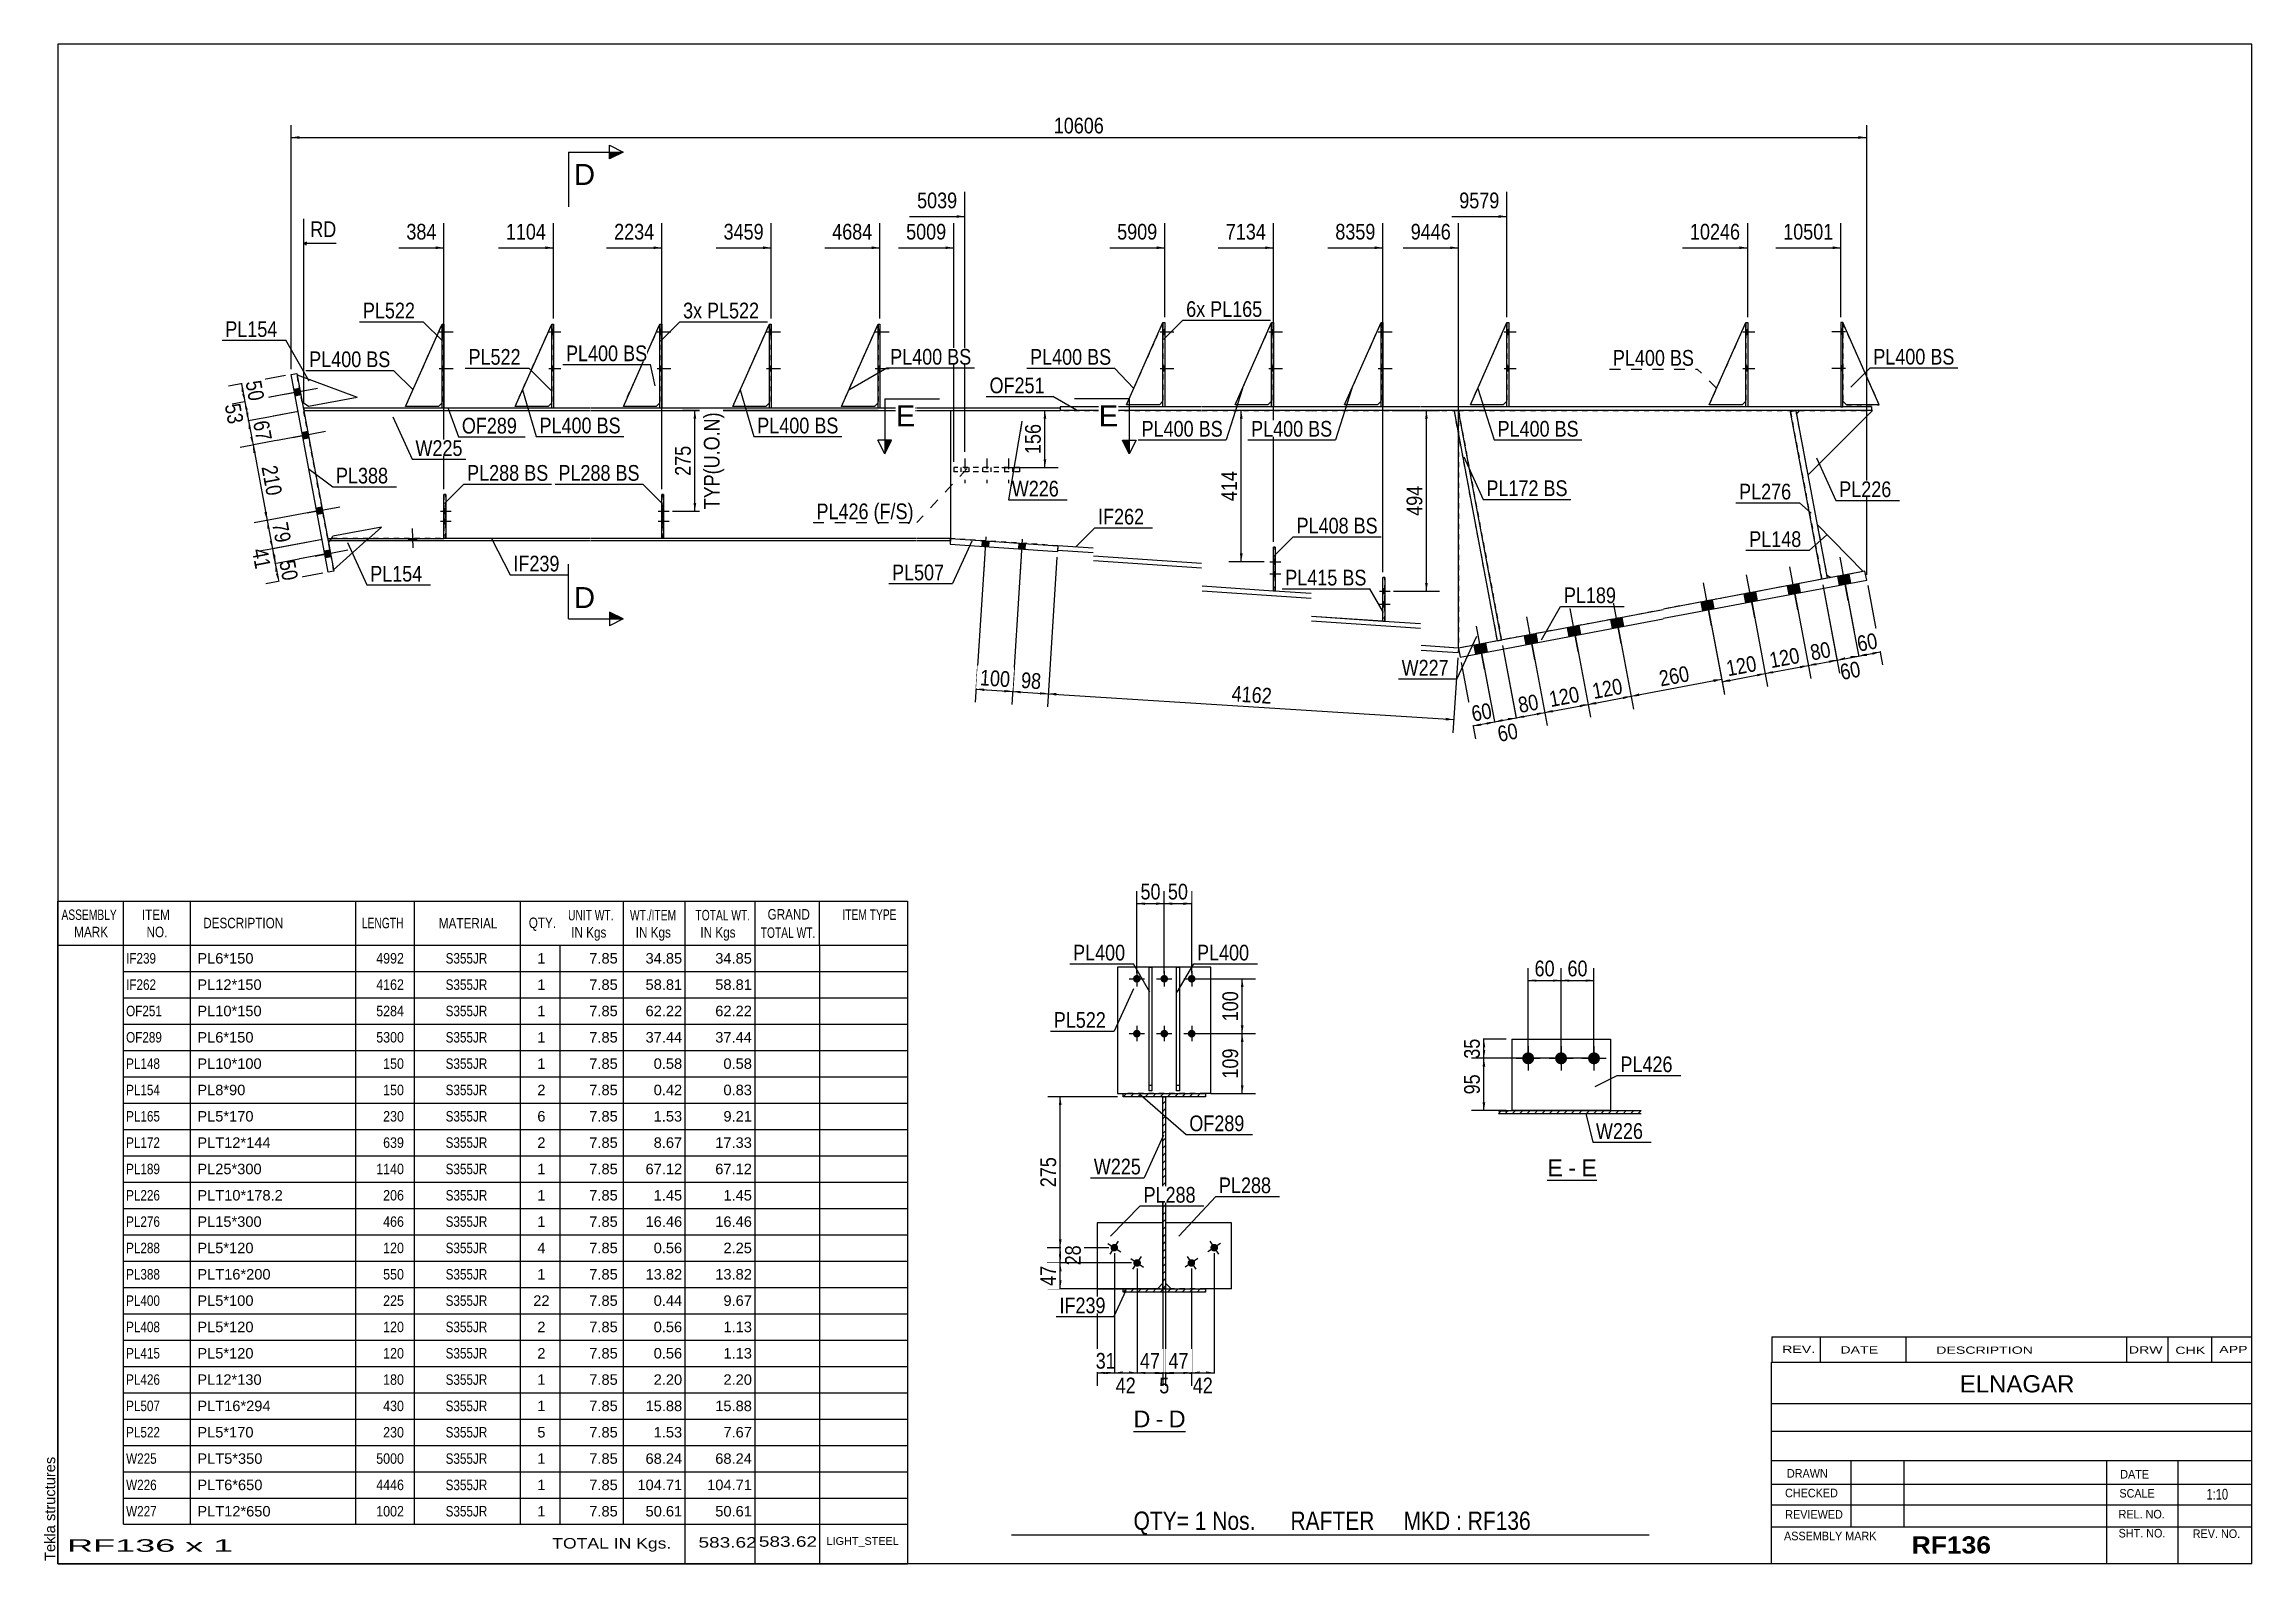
# Model space of a CAD drawing. Header units: millimetres. Extents: x -47 to 355, y -199 to 78.
import ezdxf

# ---------------------------------------------------------------- set-up
doc = ezdxf.new("R2010")
doc.units = ezdxf.units.MM
doc.linetypes.add('DXK_LINE_DOT1', pattern=[1.8814, 0.9407, -0.9407])
doc.linetypes.add('DXK_LINE_DOT2', pattern=[3.9198, 1.9599, -1.9599])
doc.styles.add('Arial', font='ARIAL.TTF', dxfattribs={"height": 0.2})
doc.styles.add('Arial Bold', font='ARIALBD.TTF', dxfattribs={"height": 0.2})
doc.styles.add('Arial Narrow', font='ARIALN.TTF', dxfattribs={"height": 0.2})

# ---------------------------------------------------------------- blocks, each defined once
blk = doc.blocks.new('Unknown-627304503-1201')
at = {"color": 5, "linetype": 'Continuous'}
for p, q in [((355.18, 78.44), (-44.82, 78.44)), ((-44.82, 78.44), (-44.82, -198.56)), ((355.18, -198.56), (355.18, 78.44)), ((-44.82, -198.56), (355.18, -198.56))]:
    blk.add_line(p, q, dxfattribs=at)
at = {"color": 174, "linetype": 'Continuous', "style": 'Arial'}
blk.add_text('Tekla structures', height=1.9102, rotation=90, dxfattribs=at).set_placement((-45.32, -198.06))
blk = doc.blocks.new('Unknown-627304503-12 - 1218')
at = {"color": 7, "linetype": 'Continuous'}
blk.add_line((151.27, -174.46), (160.77, -174.46), dxfattribs=at)
at = {"color": 0, "linetype": 'Continuous'}
blk.add_wipeout([(154.35, -173.71), (154.35, -170.51), (151.27, -170.51), (151.27, -173.71)], dxfattribs=at)
blk.add_wipeout([(156.73, -173.71), (156.73, -170.51), (155.31, -170.51), (155.31, -173.71)], dxfattribs=at)
at = {"color": 96, "linetype": 'Continuous', "style": 'Arial'}
blk.add_text('D', height=3.06, dxfattribs=at).set_placement((151.27, -173.71))
at = {"color": 0, "linetype": 'Continuous'}
blk.add_wipeout([(160.77, -173.71), (160.77, -170.51), (157.69, -170.51), (157.69, -173.71)], dxfattribs=at)
at = {"color": 96, "linetype": 'Continuous', "style": 'Arial'}
for s, p in [('-', (155.31, -173.71)), ('D', (157.69, -173.71))]:
    blk.add_text(s, height=3.06, dxfattribs=at).set_placement(p)
blk = doc.blocks.new('Unknown-627304503-13 - 8009')
at = {"color": 7, "linetype": 'Continuous'}
blk.add_line((226.73, -128.68), (235.76, -128.68), dxfattribs=at)
at = {"color": 0, "linetype": 'Continuous'}
blk.add_wipeout([(229.58, -127.93), (229.58, -124.73), (226.73, -124.73), (226.73, -127.93)], dxfattribs=at)
blk.add_wipeout([(231.96, -127.93), (231.96, -124.73), (230.54, -124.73), (230.54, -127.93)], dxfattribs=at)
at = {"color": 96, "linetype": 'Continuous', "style": 'Arial'}
blk.add_text('E', height=3.06, dxfattribs=at).set_placement((226.73, -127.93))
at = {"color": 0, "linetype": 'Continuous'}
blk.add_wipeout([(235.76, -127.93), (235.76, -124.73), (232.92, -124.73), (232.92, -127.93)], dxfattribs=at)
at = {"color": 96, "linetype": 'Continuous', "style": 'Arial'}
for s, p in [('-', (230.54, -127.93)), ('E', (232.92, -127.93))]:
    blk.add_text(s, height=3.06, dxfattribs=at).set_placement(p)
blk = doc.blocks.new('Bolt-627304503-1585 - 1579')
at = {"linetype": 'Continuous'}
for points in [[(176.8, 25.53), (176.8, 26.47), (176.46, 26.47), (176.46, 25.53)], [(176.8, 25.53), (176.8, 26.47), (176.46, 26.47), (176.46, 25.53)], [(176.8, 25.53), (176.8, 26.47), (176.46, 26.47), (176.46, 25.53)], [(176.8, 18.87), (176.8, 19.8), (176.46, 19.8), (176.46, 18.87)], [(176.8, 18.87), (176.8, 19.8), (176.46, 19.8), (176.46, 18.87)], [(176.8, 18.87), (176.8, 19.8), (176.46, 19.8), (176.46, 18.87)]]:
    blk.add_hatch(color=3, dxfattribs=at).paths.add_polyline_path(points)
at = {"color": 3, "linetype": 'Continuous'}
for p, q in [((175.93, 26), (178.46, 26)), ((175.93, 26), (178.46, 26)), ((175.93, 26), (178.46, 26)), ((176.46, 26.47), (176.8, 26.47)), ((176.46, 26.47), (176.8, 26.47)), ((176.46, 26.47), (176.8, 26.47)), ((176.46, 25.53), (176.8, 25.53)), ((176.46, 25.53), (176.8, 25.53)), ((176.46, 25.53), (176.8, 25.53)), ((175.93, 19.33), (178.46, 19.33)), ((175.93, 19.33), (178.46, 19.33)), ((175.93, 19.33), (178.46, 19.33)), ((176.46, 19.8), (176.8, 19.8)), ((176.46, 19.8), (176.8, 19.8)), ((176.46, 19.8), (176.8, 19.8)), ((176.46, 18.87), (176.8, 18.87)), ((176.46, 18.87), (176.8, 18.87)), ((176.46, 18.87), (176.8, 18.87))]:
    blk.add_line(p, q, dxfattribs=at)
blk = doc.blocks.new('Bolt-627304503-1601 - 1579')
at = {"color": 3, "linetype": 'DXK_LINE_DOT2'}
for p, q in [((119.78, 1.27), (119.78, 0.47)), ((120.52, 2.93), (120.52, -1.6)), ((121.25, 1.27), (121.25, 0.47)), ((123.78, 1.27), (123.78, 0.47)), ((124.52, 2.93), (124.52, -1.6)), ((125.25, 1.27), (125.25, 0.47)), ((127.78, 1.27), (127.78, 0.47)), ((128.52, 2.93), (128.52, -1.6)), ((129.25, 1.27), (129.25, 0.47))]:
    blk.add_line(p, q, dxfattribs=at)
blk = doc.blocks.new('Part-627304503-2163 - 1579')
at = {"color": 7, "linetype": 'DXK_LINE_DOT1'}
for p, q in [((210.52, 11.67), (247.84, 11.67)), ((247.94, 11.67), (271.01, 11.67)), ((271.06, 11.41), (276.79, -19.12)), ((276.79, -19.12), (247.94, -24.53)), ((247.84, -24.66), (218.38, -30.19)), ((217.59, -30.34), (210.52, -31.67))]:
    blk.add_line(p, q, dxfattribs=at)
at = {"color": 2, "linetype": 'Continuous'}
for p, q in [((271.01, 11.67), (271.06, 11.41)), ((210.52, -31.67), (210.52, 7.34))]:
    blk.add_line(p, q, dxfattribs=at)
blk = doc.blocks.new('Part-627304503-1978 - 1579')
at = {"color": 2, "linetype": 'Continuous'}
for p, q in [((196.76, -26.79), (196.76, -18.79)), ((196.76, -18.79), (197.1, -18.79)), ((197.1, -18.79), (197.1, -26.79)), ((197.1, -26.79), (196.76, -26.79))]:
    blk.add_line(p, q, dxfattribs=at)
at = {"color": 7, "linetype": 'DXK_LINE_DOT1'}
blk.add_line((196.76, -26.12), (197.1, -26.12), dxfattribs=at)
blk = doc.blocks.new('Part-627304503-1894 - 1579')
at = {"color": 2, "linetype": 'Continuous'}
for p, q in [((287.26, 12.67), (280.59, 27.67)), ((281.26, 12.67), (280.59, 13.33)), ((287.26, 12.67), (281.26, 12.67))]:
    blk.add_line(p, q, dxfattribs=at)
at = {"color": 7, "linetype": 'DXK_LINE_DOT1'}
blk.add_line((280.59, 27.67), (280.59, 13.33), dxfattribs=at)
blk = doc.blocks.new('Bolt-627304503-1581 - 1579')
at = {"linetype": 'Continuous'}
for points in [[(25.57, 25.53), (25.57, 26.47), (25.24, 26.47), (25.24, 25.53)], [(25.57, 25.53), (25.57, 26.47), (25.24, 26.47), (25.24, 25.53)], [(25.57, 25.53), (25.57, 26.47), (25.24, 26.47), (25.24, 25.53)], [(25.57, 18.87), (25.57, 19.8), (25.24, 19.8), (25.24, 18.87)], [(25.57, 18.87), (25.57, 19.8), (25.24, 19.8), (25.24, 18.87)], [(25.57, 18.87), (25.57, 19.8), (25.24, 19.8), (25.24, 18.87)]]:
    blk.add_hatch(color=3, dxfattribs=at).paths.add_polyline_path(points)
at = {"color": 3, "linetype": 'Continuous'}
for p, q in [((24.71, 26), (27.24, 26)), ((24.71, 26), (27.24, 26)), ((24.71, 26), (27.24, 26)), ((25.24, 26.47), (25.57, 26.47)), ((25.24, 26.47), (25.57, 26.47)), ((25.24, 26.47), (25.57, 26.47)), ((25.24, 25.53), (25.57, 25.53)), ((25.24, 25.53), (25.57, 25.53)), ((25.24, 25.53), (25.57, 25.53)), ((24.71, 19.33), (27.24, 19.33)), ((24.71, 19.33), (27.24, 19.33)), ((24.71, 19.33), (27.24, 19.33)), ((25.24, 19.8), (25.57, 19.8)), ((25.24, 19.8), (25.57, 19.8)), ((25.24, 19.8), (25.57, 19.8)), ((25.24, 18.87), (25.57, 18.87)), ((25.24, 18.87), (25.57, 18.87)), ((25.24, 18.87), (25.57, 18.87))]:
    blk.add_line(p, q, dxfattribs=at)
blk = doc.blocks.new('Part-627304503-1909 - 1579')
at = {"color": 2, "linetype": 'Continuous'}
for p, q in [((169.8, 12.67), (176.46, 27.67)), ((175.8, 12.67), (169.8, 12.67)), ((176.46, 13.33), (175.8, 12.67))]:
    blk.add_line(p, q, dxfattribs=at)
at = {"color": 7, "linetype": 'DXK_LINE_DOT1'}
blk.add_line((176.46, 27.67), (176.46, 13.33), dxfattribs=at)
blk = doc.blocks.new('Part-627304503-1845 - 1579')
at = {"color": 2, "linetype": 'Continuous'}
for p, q in [((284.65, -17.64), (247.94, -24.53)), ((247.94, -26.23), (284.96, -19.28)), ((284.96, -19.28), (284.65, -17.64)), ((247.84, -24.66), (210.52, -31.67)), ((210.82, -33.3), (247.84, -26.35)), ((210.52, -31.67), (210.82, -33.3))]:
    blk.add_line(p, q, dxfattribs=at)
blk = doc.blocks.new('Bolt-627304503-1582 - 1579')
at = {"linetype": 'Continuous'}
for points in [[(45.54, 25.53), (45.54, 26.47), (45.21, 26.47), (45.21, 25.53)], [(45.54, 25.53), (45.54, 26.47), (45.21, 26.47), (45.21, 25.53)], [(45.54, 25.53), (45.54, 26.47), (45.21, 26.47), (45.21, 25.53)], [(45.54, 18.87), (45.54, 19.8), (45.21, 19.8), (45.21, 18.87)], [(45.54, 18.87), (45.54, 19.8), (45.21, 19.8), (45.21, 18.87)], [(45.54, 18.87), (45.54, 19.8), (45.21, 19.8), (45.21, 18.87)]]:
    blk.add_hatch(color=3, dxfattribs=at).paths.add_polyline_path(points)
at = {"color": 3, "linetype": 'Continuous'}
for p, q in [((44.67, 26), (46.87, 26)), ((44.67, 26), (46.87, 26)), ((44.67, 26), (46.87, 26)), ((45.21, 26.47), (45.54, 26.47)), ((45.21, 26.47), (45.54, 26.47)), ((45.21, 26.47), (45.54, 26.47)), ((45.21, 25.53), (45.54, 25.53)), ((45.21, 25.53), (45.54, 25.53)), ((45.21, 25.53), (45.54, 25.53)), ((44.67, 19.33), (46.87, 19.33)), ((44.67, 19.33), (46.87, 19.33)), ((44.67, 19.33), (46.87, 19.33)), ((45.21, 19.8), (45.54, 19.8)), ((45.21, 19.8), (45.54, 19.8)), ((45.21, 19.8), (45.54, 19.8)), ((45.21, 18.87), (45.54, 18.87)), ((45.21, 18.87), (45.54, 18.87)), ((45.21, 18.87), (45.54, 18.87))]:
    blk.add_line(p, q, dxfattribs=at)
blk = doc.blocks.new('Bolt-627304503-1583 - 1579')
at = {"linetype": 'Continuous'}
for points in [[(85.24, 25.53), (85.24, 26.47), (84.91, 26.47), (84.91, 25.53)], [(85.24, 25.53), (85.24, 26.47), (84.91, 26.47), (84.91, 25.53)], [(85.24, 25.53), (85.24, 26.47), (84.91, 26.47), (84.91, 25.53)], [(85.24, 18.87), (85.24, 19.8), (84.91, 19.8), (84.91, 18.87)], [(85.24, 18.87), (85.24, 19.8), (84.91, 19.8), (84.91, 18.87)], [(85.24, 18.87), (85.24, 19.8), (84.91, 19.8), (84.91, 18.87)]]:
    blk.add_hatch(color=3, dxfattribs=at).paths.add_polyline_path(points)
at = {"color": 3, "linetype": 'Continuous'}
for p, q in [((84.37, 26), (86.91, 26)), ((84.37, 26), (86.91, 26)), ((84.37, 26), (86.91, 26)), ((84.91, 26.47), (85.24, 26.47)), ((84.91, 26.47), (85.24, 26.47)), ((84.91, 26.47), (85.24, 26.47)), ((84.91, 25.53), (85.24, 25.53)), ((84.91, 25.53), (85.24, 25.53)), ((84.91, 25.53), (85.24, 25.53)), ((84.37, 19.33), (86.91, 19.33)), ((84.37, 19.33), (86.91, 19.33)), ((84.37, 19.33), (86.91, 19.33)), ((84.91, 19.8), (85.24, 19.8)), ((84.91, 19.8), (85.24, 19.8)), ((84.91, 19.8), (85.24, 19.8)), ((84.91, 18.87), (85.24, 18.87)), ((84.91, 18.87), (85.24, 18.87)), ((84.91, 18.87), (85.24, 18.87))]:
    blk.add_line(p, q, dxfattribs=at)
blk = doc.blocks.new('Part-627304503-1776 - 1579')
at = {"color": 2, "linetype": 'Continuous'}
for p, q in [((176.46, 12.33), (176.46, 27.67)), ((176.46, 27.67), (176.8, 27.67)), ((176.8, 27.67), (176.8, 12.33)), ((176.8, 12.33), (176.46, 12.33))]:
    blk.add_line(p, q, dxfattribs=at)
blk = doc.blocks.new('Part-627304503-1712 - 1579')
at = {"color": 2, "linetype": 'Continuous'}
for p, q in [((-2.32, 18.22), (-1.27, 18.42)), ((4.45, -17.82), (-2.32, 18.22)), ((-1.27, 18.42), (5.5, -17.62)), ((5.5, -17.62), (4.45, -17.82))]:
    blk.add_line(p, q, dxfattribs=at)
blk = doc.blocks.new('Part-627304503-1648 - 1579')
at = {"color": 2, "linetype": 'Continuous'}
for p, q in [((78.24, 12.4), (84.91, 27.4)), ((84.24, 12.4), (78.24, 12.4)), ((84.91, 13.07), (84.24, 12.4))]:
    blk.add_line(p, q, dxfattribs=at)
at = {"color": 7, "linetype": 'DXK_LINE_DOT1'}
blk.add_line((84.91, 27.4), (84.91, 13.07), dxfattribs=at)
blk = doc.blocks.new('Part-627304503-1983 - 1579')
at = {"color": 2, "linetype": 'Continuous'}
for p, q in [((256.26, 12.67), (262.92, 27.67)), ((262.26, 12.67), (256.26, 12.67)), ((262.92, 13.33), (262.26, 12.67))]:
    blk.add_line(p, q, dxfattribs=at)
at = {"color": 7, "linetype": 'DXK_LINE_DOT1'}
blk.add_line((262.92, 27.67), (262.92, 13.33), dxfattribs=at)
blk = doc.blocks.new('Bolt-627304503-1584 - 1579')
at = {"linetype": 'Continuous'}
for points in [[(105.04, 25.53), (105.04, 26.47), (104.71, 26.47), (104.71, 25.53)], [(105.04, 25.53), (105.04, 26.47), (104.71, 26.47), (104.71, 25.53)], [(105.04, 25.53), (105.04, 26.47), (104.71, 26.47), (104.71, 25.53)], [(105.04, 18.87), (105.04, 19.8), (104.71, 19.8), (104.71, 18.87)], [(105.04, 18.87), (105.04, 19.8), (104.71, 19.8), (104.71, 18.87)], [(105.04, 18.87), (105.04, 19.8), (104.71, 19.8), (104.71, 18.87)]]:
    blk.add_hatch(color=3, dxfattribs=at).paths.add_polyline_path(points)
at = {"color": 3, "linetype": 'Continuous'}
for p, q in [((104.17, 26), (106.71, 26)), ((104.17, 26), (106.71, 26)), ((104.17, 26), (106.71, 26)), ((104.71, 26.47), (105.04, 26.47)), ((104.71, 26.47), (105.04, 26.47)), ((104.71, 26.47), (105.04, 26.47)), ((104.71, 25.53), (105.04, 25.53)), ((104.71, 25.53), (105.04, 25.53)), ((104.71, 25.53), (105.04, 25.53)), ((104.17, 19.33), (106.71, 19.33)), ((104.17, 19.33), (106.71, 19.33)), ((104.17, 19.33), (106.71, 19.33)), ((104.71, 19.8), (105.04, 19.8)), ((104.71, 19.8), (105.04, 19.8)), ((104.71, 19.8), (105.04, 19.8)), ((104.71, 18.87), (105.04, 18.87)), ((104.71, 18.87), (105.04, 18.87)), ((104.71, 18.87), (105.04, 18.87))]:
    blk.add_line(p, q, dxfattribs=at)
blk = doc.blocks.new('Bolt-627304503-1586 - 1579')
at = {"linetype": 'Continuous'}
for points in [[(196.76, 25.53), (196.76, 26.47), (196.43, 26.47), (196.43, 25.53)], [(196.76, 25.53), (196.76, 26.47), (196.43, 26.47), (196.43, 25.53)], [(196.76, 25.53), (196.76, 26.47), (196.43, 26.47), (196.43, 25.53)], [(196.76, 18.87), (196.76, 19.8), (196.43, 19.8), (196.43, 18.87)], [(196.76, 18.87), (196.76, 19.8), (196.43, 19.8), (196.43, 18.87)], [(196.76, 18.87), (196.76, 19.8), (196.43, 19.8), (196.43, 18.87)]]:
    blk.add_hatch(color=3, dxfattribs=at).paths.add_polyline_path(points)
at = {"color": 3, "linetype": 'Continuous'}
for p, q in [((195.9, 26), (198.43, 26)), ((195.9, 26), (198.43, 26)), ((195.9, 26), (198.43, 26)), ((196.43, 26.47), (196.76, 26.47)), ((196.43, 26.47), (196.76, 26.47)), ((196.43, 26.47), (196.76, 26.47)), ((196.43, 25.53), (196.76, 25.53)), ((196.43, 25.53), (196.76, 25.53)), ((196.43, 25.53), (196.76, 25.53)), ((195.9, 19.33), (198.43, 19.33)), ((195.9, 19.33), (198.43, 19.33)), ((195.9, 19.33), (198.43, 19.33)), ((196.43, 19.8), (196.76, 19.8)), ((196.43, 19.8), (196.76, 19.8)), ((196.43, 19.8), (196.76, 19.8)), ((196.43, 18.87), (196.76, 18.87)), ((196.43, 18.87), (196.76, 18.87)), ((196.43, 18.87), (196.76, 18.87))]:
    blk.add_line(p, q, dxfattribs=at)
blk = doc.blocks.new('Bolt-627304503-1587 - 1579')
at = {"linetype": 'Continuous'}
for points in [[(263.26, 25.53), (263.26, 26.47), (262.92, 26.47), (262.92, 25.53)], [(263.26, 25.53), (263.26, 26.47), (262.92, 26.47), (262.92, 25.53)], [(263.26, 25.53), (263.26, 26.47), (262.92, 26.47), (262.92, 25.53)], [(263.26, 18.87), (263.26, 19.8), (262.92, 19.8), (262.92, 18.87)], [(263.26, 18.87), (263.26, 19.8), (262.92, 19.8), (262.92, 18.87)], [(263.26, 18.87), (263.26, 19.8), (262.92, 19.8), (262.92, 18.87)]]:
    blk.add_hatch(color=3, dxfattribs=at).paths.add_polyline_path(points)
at = {"color": 3, "linetype": 'Continuous'}
for p, q in [((262.39, 26), (264.59, 26)), ((262.39, 26), (264.59, 26)), ((262.39, 26), (264.59, 26)), ((262.92, 26.47), (263.26, 26.47)), ((262.92, 26.47), (263.26, 26.47)), ((262.92, 26.47), (263.26, 26.47)), ((262.92, 25.53), (263.26, 25.53)), ((262.92, 25.53), (263.26, 25.53)), ((262.92, 25.53), (263.26, 25.53)), ((262.39, 19.33), (264.59, 19.33)), ((262.39, 19.33), (264.59, 19.33)), ((262.39, 19.33), (264.59, 19.33)), ((262.92, 19.8), (263.26, 19.8)), ((262.92, 19.8), (263.26, 19.8)), ((262.92, 19.8), (263.26, 19.8)), ((262.92, 18.87), (263.26, 18.87)), ((262.92, 18.87), (263.26, 18.87)), ((262.92, 18.87), (263.26, 18.87))]:
    blk.add_line(p, q, dxfattribs=at)
blk = doc.blocks.new('Bolt-627304503-1588 - 1579')
at = {"linetype": 'Continuous'}
for points in [[(280.59, 25.53), (280.59, 26.47), (280.26, 26.47), (280.26, 25.53)], [(280.59, 25.53), (280.59, 26.47), (280.26, 26.47), (280.26, 25.53)], [(280.59, 25.53), (280.59, 26.47), (280.26, 26.47), (280.26, 25.53)], [(280.59, 18.87), (280.59, 19.8), (280.26, 19.8), (280.26, 18.87)], [(280.59, 18.87), (280.59, 19.8), (280.26, 19.8), (280.26, 18.87)], [(280.59, 18.87), (280.59, 19.8), (280.26, 19.8), (280.26, 18.87)]]:
    blk.add_hatch(color=3, dxfattribs=at).paths.add_polyline_path(points)
at = {"color": 3, "linetype": 'Continuous'}
for p, q in [((281.12, 26), (278.59, 26)), ((281.12, 26), (278.59, 26)), ((281.12, 26), (278.59, 26)), ((280.59, 26.47), (280.26, 26.47)), ((280.59, 26.47), (280.26, 26.47)), ((280.59, 26.47), (280.26, 26.47)), ((280.59, 25.53), (280.26, 25.53)), ((280.59, 25.53), (280.26, 25.53)), ((280.59, 25.53), (280.26, 25.53)), ((281.12, 19.33), (278.59, 19.33)), ((281.12, 19.33), (278.59, 19.33)), ((281.12, 19.33), (278.59, 19.33)), ((280.59, 19.8), (280.26, 19.8)), ((280.59, 19.8), (280.26, 19.8)), ((280.59, 19.8), (280.26, 19.8)), ((280.59, 18.87), (280.26, 18.87)), ((280.59, 18.87), (280.26, 18.87)), ((280.59, 18.87), (280.26, 18.87))]:
    blk.add_line(p, q, dxfattribs=at)
blk = doc.blocks.new('Part-627304503-1781 - 1579')
at = {"color": 2, "linetype": 'Continuous'}
for p, q in [((104.71, 12.07), (104.71, 27.4)), ((104.71, 27.4), (105.04, 27.4)), ((105.04, 27.4), (105.04, 12.07)), ((105.04, 12.07), (104.71, 12.07))]:
    blk.add_line(p, q, dxfattribs=at)
blk = doc.blocks.new('Part-627304503-1653 - 1579')
at = {"color": 2, "linetype": 'Continuous'}
for p, q in [((98.04, 12.4), (104.71, 27.4)), ((104.04, 12.4), (98.04, 12.4)), ((104.71, 13.07), (104.04, 12.4))]:
    blk.add_line(p, q, dxfattribs=at)
at = {"color": 7, "linetype": 'DXK_LINE_DOT1'}
blk.add_line((104.71, 27.4), (104.71, 13.07), dxfattribs=at)
blk = doc.blocks.new('Bolt-627304503-1589 - 1579')
at = {"linetype": 'Continuous'}
for points in [[(157, 25.53), (157, 26.47), (156.66, 26.47), (156.66, 25.53)], [(157, 25.53), (157, 26.47), (156.66, 26.47), (156.66, 25.53)], [(157, 25.53), (157, 26.47), (156.66, 26.47), (156.66, 25.53)], [(157, 18.87), (157, 19.8), (156.66, 19.8), (156.66, 18.87)], [(157, 18.87), (157, 19.8), (156.66, 19.8), (156.66, 18.87)], [(157, 18.87), (157, 19.8), (156.66, 19.8), (156.66, 18.87)]]:
    blk.add_hatch(color=3, dxfattribs=at).paths.add_polyline_path(points)
at = {"color": 3, "linetype": 'Continuous'}
for p, q in [((156.13, 26), (158.66, 26)), ((156.13, 26), (158.66, 26)), ((156.13, 26), (158.66, 26)), ((156.66, 26.47), (157, 26.47)), ((156.66, 26.47), (157, 26.47)), ((156.66, 26.47), (157, 26.47)), ((156.66, 25.53), (157, 25.53)), ((156.66, 25.53), (157, 25.53)), ((156.66, 25.53), (157, 25.53)), ((156.13, 19.33), (158.66, 19.33)), ((156.13, 19.33), (158.66, 19.33)), ((156.13, 19.33), (158.66, 19.33)), ((156.66, 19.8), (157, 19.8)), ((156.66, 19.8), (157, 19.8)), ((156.66, 19.8), (157, 19.8)), ((156.66, 18.87), (157, 18.87)), ((156.66, 18.87), (157, 18.87)), ((156.66, 18.87), (157, 18.87))]:
    blk.add_line(p, q, dxfattribs=at)
blk = doc.blocks.new('Bolt-627304503-1590 - 1579')
at = {"linetype": 'Continuous'}
for points in [[(219.7, 25.53), (219.7, 26.47), (219.37, 26.47), (219.37, 25.53)], [(219.7, 25.53), (219.7, 26.47), (219.37, 26.47), (219.37, 25.53)], [(219.7, 25.53), (219.7, 26.47), (219.37, 26.47), (219.37, 25.53)], [(219.7, 18.87), (219.7, 19.8), (219.37, 19.8), (219.37, 18.87)], [(219.7, 18.87), (219.7, 19.8), (219.37, 19.8), (219.37, 18.87)], [(219.7, 18.87), (219.7, 19.8), (219.37, 19.8), (219.37, 18.87)]]:
    blk.add_hatch(color=3, dxfattribs=at).paths.add_polyline_path(points)
at = {"color": 3, "linetype": 'Continuous'}
for p, q in [((218.84, 26), (221.04, 26)), ((218.84, 26), (221.04, 26)), ((218.84, 26), (221.04, 26)), ((219.37, 26.47), (219.7, 26.47)), ((219.37, 26.47), (219.7, 26.47)), ((219.37, 26.47), (219.7, 26.47)), ((219.37, 25.53), (219.7, 25.53)), ((219.37, 25.53), (219.7, 25.53)), ((219.37, 25.53), (219.7, 25.53)), ((218.84, 19.33), (221.04, 19.33)), ((218.84, 19.33), (221.04, 19.33)), ((218.84, 19.33), (221.04, 19.33)), ((219.37, 19.8), (219.7, 19.8)), ((219.37, 19.8), (219.7, 19.8)), ((219.37, 19.8), (219.7, 19.8)), ((219.37, 18.87), (219.7, 18.87)), ((219.37, 18.87), (219.7, 18.87)), ((219.37, 18.87), (219.7, 18.87))]:
    blk.add_line(p, q, dxfattribs=at)
blk = doc.blocks.new('Bolt-627304503-1591 - 1579')
at = {"linetype": 'Continuous'}
for points in [[(-1.81, 15.53), (-1.59, 14.35), (-0.54, 14.55), (-0.76, 15.73)], [(-1.81, 15.53), (-1.59, 14.35), (-0.54, 14.55), (-0.76, 15.73)], [(-0.33, 7.67), (-0.11, 6.49), (0.94, 6.69), (0.71, 7.87)], [(-0.33, 7.67), (-0.11, 6.49), (0.94, 6.69), (0.71, 7.87)], [(2.25, -6.09), (2.47, -7.27), (3.52, -7.07), (3.3, -5.89)], [(2.25, -6.09), (2.47, -7.27), (3.52, -7.07), (3.3, -5.89)], [(3.73, -13.95), (3.95, -15.13), (5, -14.93), (4.77, -13.76)], [(3.73, -13.95), (3.95, -15.13), (5, -14.93), (4.77, -13.76)]]:
    blk.add_hatch(color=3, dxfattribs=at).paths.add_polyline_path(points)
at = {"color": 3, "linetype": 'Continuous'}
for p, q in [((-3.45, 14.61), (2.49, 15.73)), ((-3.45, 14.61), (2.49, 15.73)), ((-1.81, 15.53), (-0.76, 15.73)), ((-1.81, 15.53), (-0.76, 15.73)), ((-1.59, 14.35), (-0.54, 14.55)), ((-1.59, 14.35), (-0.54, 14.55)), ((-1.98, 6.75), (3.97, 7.87)), ((-1.98, 6.75), (3.97, 7.87)), ((-0.33, 7.67), (0.71, 7.87)), ((-0.33, 7.67), (0.71, 7.87)), ((-0.11, 6.49), (0.94, 6.69)), ((-0.11, 6.49), (0.94, 6.69)), ((0.61, -7.01), (6.55, -5.89)), ((0.61, -7.01), (6.55, -5.89)), ((2.25, -6.09), (3.3, -5.89)), ((2.25, -6.09), (3.3, -5.89)), ((2.47, -7.27), (3.52, -7.07)), ((2.47, -7.27), (3.52, -7.07)), ((2.08, -14.87), (8.03, -13.75)), ((2.08, -14.87), (8.03, -13.75)), ((3.73, -13.95), (4.77, -13.76)), ((3.73, -13.95), (4.77, -13.76)), ((3.95, -15.13), (5, -14.93)), ((3.95, -15.13), (5, -14.93))]:
    blk.add_line(p, q, dxfattribs=at)
blk = doc.blocks.new('Bolt-627304503-1592 - 1579')
at = {"color": 3, "linetype": 'DXK_LINE_DOT2'}
for p, q in [((24.94, -6.68), (27.14, -6.68)), ((25.57, -6.21), (25.91, -6.21)), ((25.57, -7.15), (25.91, -7.15)), ((24.94, -8.53), (27.14, -8.53)), ((25.57, -8.07), (25.91, -8.07)), ((25.57, -9), (25.91, -9))]:
    blk.add_line(p, q, dxfattribs=at)
blk = doc.blocks.new('Bolt-627304503-1593 - 1579')
at = {"color": 3, "linetype": 'DXK_LINE_DOT2'}
for p, q in [((176.16, -15.91), (178.36, -15.91)), ((176.8, -15.45), (177.13, -15.45)), ((176.16, -18.14), (178.36, -18.14)), ((176.8, -16.38), (177.13, -16.38)), ((176.8, -17.68), (177.13, -17.68)), ((176.8, -18.61), (177.13, -18.61))]:
    blk.add_line(p, q, dxfattribs=at)
blk = doc.blocks.new('Part-627304503-1786 - 1579')
at = {"color": 2, "linetype": 'Continuous'}
for p, q in [((84.91, 12.07), (84.91, 27.4)), ((84.91, 27.4), (85.24, 27.4)), ((85.24, 27.4), (85.24, 12.07)), ((85.24, 12.07), (84.91, 12.07))]:
    blk.add_line(p, q, dxfattribs=at)
blk = doc.blocks.new('Part-627304503-1658 - 1579')
at = {"color": 2, "linetype": 'Continuous'}
for p, q in [((150, 12.67), (156.66, 27.67)), ((156, 12.67), (150, 12.67)), ((156.66, 13.33), (156, 12.67))]:
    blk.add_line(p, q, dxfattribs=at)
at = {"color": 7, "linetype": 'DXK_LINE_DOT1'}
blk.add_line((156.66, 27.67), (156.66, 13.33), dxfattribs=at)
blk = doc.blocks.new('Bolt-627304503-1594 - 1579')
at = {"color": 3, "linetype": 'DXK_LINE_DOT2'}
for p, q in [((196.13, -21.26), (198.33, -21.26)), ((196.13, -23.65), (198.33, -23.65)), ((196.76, -20.79), (197.1, -20.79)), ((196.76, -21.73), (197.1, -21.73)), ((196.76, -23.19), (197.1, -23.19)), ((196.76, -24.12), (197.1, -24.12))]:
    blk.add_line(p, q, dxfattribs=at)
blk = doc.blocks.new('Bolt-627304503-1595 - 1579')
at = {"linetype": 'Continuous'}
for points in [[(65.27, 25.53), (65.27, 26.47), (64.94, 26.47), (64.94, 25.53)], [(65.27, 25.53), (65.27, 26.47), (64.94, 26.47), (64.94, 25.53)], [(65.27, 25.53), (65.27, 26.47), (64.94, 26.47), (64.94, 25.53)], [(65.27, 18.87), (65.27, 19.8), (64.94, 19.8), (64.94, 18.87)], [(65.27, 18.87), (65.27, 19.8), (64.94, 19.8), (64.94, 18.87)], [(65.27, 18.87), (65.27, 19.8), (64.94, 19.8), (64.94, 18.87)]]:
    blk.add_hatch(color=3, dxfattribs=at).paths.add_polyline_path(points)
at = {"color": 3, "linetype": 'Continuous'}
for p, q in [((64.41, 26), (66.94, 26)), ((64.41, 26), (66.94, 26)), ((64.41, 26), (66.94, 26)), ((64.94, 26.47), (65.27, 26.47)), ((64.94, 26.47), (65.27, 26.47)), ((64.94, 26.47), (65.27, 26.47)), ((64.94, 25.53), (65.27, 25.53)), ((64.94, 25.53), (65.27, 25.53)), ((64.94, 25.53), (65.27, 25.53)), ((64.41, 19.33), (66.94, 19.33)), ((64.41, 19.33), (66.94, 19.33)), ((64.41, 19.33), (66.94, 19.33)), ((64.94, 19.8), (65.27, 19.8)), ((64.94, 19.8), (65.27, 19.8)), ((64.94, 19.8), (65.27, 19.8)), ((64.94, 18.87), (65.27, 18.87)), ((64.94, 18.87), (65.27, 18.87)), ((64.94, 18.87), (65.27, 18.87))]:
    blk.add_line(p, q, dxfattribs=at)
blk = doc.blocks.new('Bolt-627304503-1596 - 1579')
at = {"color": 3, "linetype": 'DXK_LINE_DOT2'}
for p, q in [((64.64, -6.68), (66.84, -6.68)), ((65.27, -6.21), (65.61, -6.21)), ((65.27, -7.15), (65.61, -7.15)), ((64.64, -8.53), (66.84, -8.53)), ((65.27, -8.07), (65.61, -8.07)), ((65.27, -9), (65.61, -9))]:
    blk.add_line(p, q, dxfattribs=at)
blk = doc.blocks.new('Bolt-627304503-1597 - 1579')
at = {"linetype": 'Continuous'}
for points in [[(65.27, -6.21), (65.27, -7.15), (65.61, -7.15), (65.61, -6.21)], [(65.27, -8.07), (65.27, -9), (65.61, -9), (65.61, -8.07)]]:
    blk.add_hatch(color=3, dxfattribs=at).paths.add_polyline_path(points)
at = {"color": 3, "linetype": 'Continuous'}
for p, q in [((64.74, -6.68), (65.61, -6.68)), ((65.27, -6.21), (65.61, -6.21)), ((65.27, -7.15), (65.61, -7.15)), ((64.74, -8.53), (65.61, -8.53)), ((65.27, -8.07), (65.61, -8.07)), ((65.27, -9), (65.61, -9))]:
    blk.add_line(p, q, dxfattribs=at)
blk = doc.blocks.new('Bolt-627304503-1598 - 1579')
at = {"linetype": 'Continuous'}
for points in [[(25.57, -6.21), (25.57, -7.15), (25.91, -7.15), (25.91, -6.21)], [(25.57, -8.07), (25.57, -9), (25.91, -9), (25.91, -8.07)]]:
    blk.add_hatch(color=3, dxfattribs=at).paths.add_polyline_path(points)
at = {"color": 3, "linetype": 'Continuous'}
for p, q in [((25.04, -6.68), (25.91, -6.68)), ((25.57, -6.21), (25.91, -6.21)), ((25.57, -7.15), (25.91, -7.15)), ((25.04, -8.53), (25.91, -8.53)), ((25.57, -8.07), (25.91, -8.07)), ((25.57, -9), (25.91, -9))]:
    blk.add_line(p, q, dxfattribs=at)
blk = doc.blocks.new('Part-627304503-1791 - 1579')
at = {"color": 2, "linetype": 'Continuous'}
for p, q in [((45.21, 12.07), (45.21, 27.4)), ((45.21, 27.4), (45.54, 27.4)), ((45.54, 27.4), (45.54, 12.07)), ((45.54, 12.07), (45.21, 12.07))]:
    blk.add_line(p, q, dxfattribs=at)
blk = doc.blocks.new('Part-627304503-1904 - 1579')
at = {"color": 2, "linetype": 'Continuous'}
for p, q in [((189.76, 12.67), (196.43, 27.67)), ((195.76, 12.67), (189.76, 12.67)), ((196.43, 13.33), (195.76, 12.67))]:
    blk.add_line(p, q, dxfattribs=at)
at = {"color": 7, "linetype": 'DXK_LINE_DOT1'}
blk.add_line((196.43, 27.67), (196.43, 13.33), dxfattribs=at)
blk = doc.blocks.new('Bolt-627304503-1599 - 1579')
at = {"linetype": 'Continuous'}
for points in [[(176.8, -15.45), (176.8, -16.38), (177.13, -16.38), (177.13, -15.45)], [(176.8, -17.68), (176.8, -18.61), (177.13, -18.61), (177.13, -17.68)]]:
    blk.add_hatch(color=3, dxfattribs=at).paths.add_polyline_path(points)
at = {"color": 3, "linetype": 'Continuous'}
for p, q in [((176.26, -15.91), (177.13, -15.91)), ((176.8, -15.45), (177.13, -15.45)), ((176.26, -18.14), (177.13, -18.14)), ((176.8, -16.38), (177.13, -16.38)), ((176.8, -17.68), (177.13, -17.68)), ((176.8, -18.61), (177.13, -18.61))]:
    blk.add_line(p, q, dxfattribs=at)
blk = doc.blocks.new('Bolt-627304503-1600 - 1579')
at = {"linetype": 'Continuous'}
for points in [[(197.1, -21.73), (197.1, -20.79), (196.76, -20.79), (196.76, -21.73)], [(197.1, -24.12), (197.1, -23.19), (196.76, -23.19), (196.76, -24.12)]]:
    blk.add_hatch(color=3, dxfattribs=at).paths.add_polyline_path(points)
at = {"color": 3, "linetype": 'Continuous'}
for p, q in [((196.23, -21.26), (197.1, -21.26)), ((196.23, -23.65), (197.1, -23.65)), ((196.76, -20.79), (197.1, -20.79)), ((196.76, -21.73), (197.1, -21.73)), ((196.76, -23.19), (197.1, -23.19)), ((196.76, -24.12), (197.1, -24.12))]:
    blk.add_line(p, q, dxfattribs=at)
blk = doc.blocks.new('Part-627304503-1801 - 1579')
at = {"color": 2, "linetype": 'Continuous'}
for p, q in [((219.37, 12.33), (219.37, 27.67)), ((219.37, 27.67), (219.7, 27.67)), ((219.7, 27.67), (219.7, 12.33)), ((219.7, 12.33), (219.37, 12.33))]:
    blk.add_line(p, q, dxfattribs=at)
blk = doc.blocks.new('Part-627304503-1993 - 1579')
at = {"color": 2, "linetype": 'Continuous'}
for p, q in [((176.8, -21.28), (176.8, -13.28)), ((176.8, -13.28), (177.13, -13.28)), ((177.13, -13.28), (177.13, -21.28)), ((177.13, -21.28), (176.8, -21.28))]:
    blk.add_line(p, q, dxfattribs=at)
at = {"color": 7, "linetype": 'DXK_LINE_DOT1'}
blk.add_line((176.8, -20.61), (177.13, -20.61), dxfattribs=at)
blk = doc.blocks.new('Bolt-627304503-1602 - 1579')
at = {"linetype": 'Continuous'}
for points in [[(123.64, -13.13), (124.84, -13.2), (124.91, -12.14), (123.71, -12.06)], [(123.64, -13.13), (124.84, -13.2), (124.91, -12.14), (123.71, -12.06)], [(123.64, -13.13), (124.84, -13.2), (124.91, -12.14), (123.71, -12.06)], [(123.64, -13.13), (124.84, -13.2), (124.91, -12.14), (123.71, -12.06)], [(130.29, -13.55), (131.49, -13.63), (131.56, -12.56), (130.36, -12.49)], [(130.29, -13.55), (131.49, -13.63), (131.56, -12.56), (130.36, -12.49)], [(130.29, -13.55), (131.49, -13.63), (131.56, -12.56), (130.36, -12.49)], [(130.29, -13.55), (131.49, -13.63), (131.56, -12.56), (130.36, -12.49)]]:
    blk.add_hatch(color=3, dxfattribs=at).paths.add_polyline_path(points)
at = {"color": 3, "linetype": 'Continuous'}
for p, q in [((123.71, -12.06), (123.64, -13.13)), ((123.71, -12.06), (123.64, -13.13)), ((123.71, -12.06), (123.64, -13.13)), ((123.71, -12.06), (123.64, -13.13)), ((124.35, -11.38), (123.97, -17.42)), ((124.35, -11.38), (123.97, -17.42)), ((124.35, -11.38), (123.97, -17.42)), ((124.35, -11.38), (123.97, -17.42)), ((131.01, -11.81), (130.62, -17.85)), ((131.01, -11.81), (130.62, -17.85)), ((131.01, -11.81), (130.62, -17.85)), ((131.01, -11.81), (130.62, -17.85)), ((124.91, -12.14), (124.84, -13.2)), ((124.91, -12.14), (124.84, -13.2)), ((124.91, -12.14), (124.84, -13.2)), ((124.91, -12.14), (124.84, -13.2)), ((130.36, -12.49), (130.29, -13.55)), ((130.36, -12.49), (130.29, -13.55)), ((130.36, -12.49), (130.29, -13.55)), ((130.36, -12.49), (130.29, -13.55)), ((131.56, -12.56), (131.49, -13.63)), ((131.56, -12.56), (131.49, -13.63)), ((131.56, -12.56), (131.49, -13.63)), ((131.56, -12.56), (131.49, -13.63))]:
    blk.add_line(p, q, dxfattribs=at)
blk = doc.blocks.new('Part-627304503-1796 - 1579')
at = {"color": 2, "linetype": 'Continuous'}
for p, q in [((25.24, 12.07), (25.24, 27.4)), ((25.24, 27.4), (25.57, 27.4)), ((25.57, 27.4), (25.57, 12.07)), ((25.57, 12.07), (25.24, 12.07))]:
    blk.add_line(p, q, dxfattribs=at)
blk = doc.blocks.new('Part-627304503-1734 - 1579')
at = {"color": 7, "linetype": 'DXK_LINE_DOT1'}
for p, q in [((212.7, 12.67), (219.37, 27.67)), ((219.37, 27.67), (219.37, 13.33)), ((218.7, 12.67), (212.7, 12.67)), ((219.37, 13.33), (218.7, 12.67))]:
    blk.add_line(p, q, dxfattribs=at)
blk = doc.blocks.new('Part-627304503-1867 - 1579')
at = {"color": 2, "linetype": 'Continuous'}
for p, q in [((272.15, 11.01), (272.69, 11.67)), ((274.24, -0.13), (286.03, 11.67)), ((286.03, 11.67), (285.81, 11.67))]:
    blk.add_line(p, q, dxfattribs=at)
at = {"color": 7, "linetype": 'DXK_LINE_DOT1'}
for p, q in [((272.15, 11.01), (274.24, -0.13)), ((272.69, 11.67), (285.81, 11.67))]:
    blk.add_line(p, q, dxfattribs=at)
blk = doc.blocks.new('Bolt-627304503-1615 - 1579')
at = {"linetype": 'Continuous'}
for points in [[(272.6, -19.9), (270.5, -20.3), (270.81, -21.93), (272.9, -21.54)], [(272.6, -19.9), (270.5, -20.3), (270.81, -21.93), (272.9, -21.54)], [(281.77, -18.18), (279.67, -18.57), (279.98, -20.21), (282.08, -19.82)], [(281.77, -18.18), (279.67, -18.57), (279.98, -20.21), (282.08, -19.82)], [(256.87, -22.86), (254.77, -23.25), (255.08, -24.89), (257.18, -24.49)], [(256.87, -22.86), (254.77, -23.25), (255.08, -24.89), (257.18, -24.49)], [(264.73, -21.38), (262.64, -21.77), (262.94, -23.41), (265.04, -23.02)], [(264.73, -21.38), (262.64, -21.77), (262.94, -23.41), (265.04, -23.02)], [(232.53, -27.53), (230.43, -27.93), (230.74, -29.56), (232.84, -29.17)], [(232.53, -27.53), (230.43, -27.93), (230.74, -29.56), (232.84, -29.17)], [(240.39, -26.06), (238.3, -26.45), (238.6, -28.09), (240.7, -27.69)], [(240.39, -26.06), (238.3, -26.45), (238.6, -28.09), (240.7, -27.69)], [(215.5, -30.73), (213.4, -31.13), (213.71, -32.76), (215.8, -32.37)], [(215.5, -30.73), (213.4, -31.13), (213.71, -32.76), (215.8, -32.37)], [(224.67, -29.01), (222.57, -29.4), (222.88, -31.04), (224.98, -30.65)], [(224.67, -29.01), (222.57, -29.4), (222.88, -31.04), (224.98, -30.65)]]:
    blk.add_hatch(color=3, dxfattribs=at).paths.add_polyline_path(points)
at = {"color": 3, "linetype": 'Continuous'}
for p, q in [((281.58, -22.95), (280.1, -15.1)), ((281.58, -22.95), (280.1, -15.1)), ((256.68, -27.62), (255.21, -19.78)), ((256.68, -27.62), (255.21, -19.78)), ((264.54, -26.15), (263.07, -18.3)), ((264.54, -26.15), (263.07, -18.3)), ((272.41, -24.67), (270.93, -16.82)), ((272.41, -24.67), (270.93, -16.82)), ((272.9, -21.54), (272.6, -19.9)), ((272.9, -21.54), (272.6, -19.9)), ((279.98, -20.21), (279.67, -18.57)), ((279.98, -20.21), (279.67, -18.57)), ((282.08, -19.82), (281.77, -18.18)), ((282.08, -19.82), (281.77, -18.18)), ((240.2, -30.82), (238.73, -22.98)), ((240.2, -30.82), (238.73, -22.98)), ((255.08, -24.89), (254.77, -23.25)), ((255.08, -24.89), (254.77, -23.25)), ((257.18, -24.49), (256.87, -22.86)), ((257.18, -24.49), (256.87, -22.86)), ((262.94, -23.41), (262.64, -21.77)), ((262.94, -23.41), (262.64, -21.77)), ((265.04, -23.02), (264.73, -21.38)), ((265.04, -23.02), (264.73, -21.38)), ((270.81, -21.93), (270.5, -20.3)), ((270.81, -21.93), (270.5, -20.3)), ((215.3, -35.5), (213.83, -27.65)), ((215.3, -35.5), (213.83, -27.65)), ((224.48, -33.78), (223, -25.93)), ((224.48, -33.78), (223, -25.93)), ((230.74, -29.56), (230.43, -27.93)), ((230.74, -29.56), (230.43, -27.93)), ((232.34, -32.3), (230.87, -24.45)), ((232.34, -32.3), (230.87, -24.45)), ((232.84, -29.17), (232.53, -27.53)), ((232.84, -29.17), (232.53, -27.53)), ((238.6, -28.09), (238.3, -26.45)), ((238.6, -28.09), (238.3, -26.45)), ((240.7, -27.69), (240.39, -26.06)), ((240.7, -27.69), (240.39, -26.06)), ((213.71, -32.76), (213.4, -31.13)), ((213.71, -32.76), (213.4, -31.13)), ((215.8, -32.37), (215.5, -30.73)), ((215.8, -32.37), (215.5, -30.73)), ((222.88, -31.04), (222.57, -29.4)), ((222.88, -31.04), (222.57, -29.4)), ((224.98, -30.65), (224.67, -29.01)), ((224.98, -30.65), (224.67, -29.01))]:
    blk.add_line(p, q, dxfattribs=at)
blk = doc.blocks.new('Part-627304503-1823 - 1579')
at = {"color": 2, "linetype": 'Continuous'}
for p, q in [((275.93, -9.1), (284.32, -17.7)), ((277.65, -18.28), (278.43, -18.81))]:
    blk.add_line(p, q, dxfattribs=at)
at = {"color": 7, "linetype": 'DXK_LINE_DOT1'}
for p, q in [((275.93, -9.1), (277.65, -18.28)), ((284.32, -17.7), (278.43, -18.81))]:
    blk.add_line(p, q, dxfattribs=at)
blk = doc.blocks.new('Part-627304503-2015 - 1579')
at = {"color": 2, "linetype": 'Continuous'}
for p, q in [((25.57, -11.67), (25.57, -3.67)), ((25.57, -3.67), (25.91, -3.67)), ((25.91, -3.67), (25.91, -11.67)), ((25.91, -11.67), (25.57, -11.67))]:
    blk.add_line(p, q, dxfattribs=at)
at = {"color": 7, "linetype": 'DXK_LINE_DOT1'}
blk.add_line((25.57, -11), (25.91, -11), dxfattribs=at)
blk = doc.blocks.new('Bolt-627304503-1616 - 1579')
at = {"linetype": 'Continuous'}
blk.add_hatch(color=3, dxfattribs=at).paths.add_polyline_path([(19.16, -12.11), (20.63, -12.07), (20.61, -11.63), (19.15, -11.67)])
blk.add_hatch(color=3, dxfattribs=at).paths.add_polyline_path([(19.16, -12.11), (20.63, -12.07), (20.61, -11.63), (19.15, -11.67)])
at = {"color": 3, "linetype": 'Continuous'}
for p, q in [((19.16, -12.11), (19.15, -11.67)), ((19.16, -12.11), (19.15, -11.67)), ((19.93, -13.36), (19.83, -9.83)), ((19.93, -13.36), (19.83, -9.83)), ((20.63, -12.07), (20.61, -11.63)), ((20.63, -12.07), (20.61, -11.63))]:
    blk.add_line(p, q, dxfattribs=at)
blk = doc.blocks.new('Part-627304503-1685 - 1579')
at = {"color": 2, "linetype": 'Continuous'}
for p, q in [((4.53, -12.44), (4.79, -12.07)), ((5.06, -11.67), (5.33, -11.28)), ((14.17, -9.62), (5.33, -11.28)), ((5.45, -17.36), (11.41, -12.07)), ((11.86, -11.67), (14.17, -9.62))]:
    blk.add_line(p, q, dxfattribs=at)
at = {"color": 7, "linetype": 'DXK_LINE_DOT1'}
for p, q in [((4.79, -12.07), (5.06, -11.67)), ((11.41, -12.07), (11.86, -11.67)), ((5.45, -17.36), (4.53, -12.44))]:
    blk.add_line(p, q, dxfattribs=at)
blk = doc.blocks.new('Part-627304503-1621 - 1579')
at = {"color": 7, "linetype": 'DXK_LINE_DOT1'}
for p, q in [((4.38, -11.67), (0, 11.67)), ((0, 11.67), (32.44, 11.67)), ((32.54, 11.67), (52.17, 11.67)), ((52.27, 11.67), (72.14, 11.67)), ((72.24, 11.67), (91.94, 11.67)), ((92.04, 11.67), (111.74, 11.67)), ((111.84, 11.67), (117.9, 11.67)), ((117.9, 11.67), (117.9, -11.67)), ((32.44, -11.67), (4.46, -11.67)), ((52.17, -11.67), (32.54, -11.67)), ((72.14, -11.67), (52.27, -11.67)), ((91.94, -11.67), (72.24, -11.67)), ((111.74, -11.67), (92.04, -11.67)), ((117.9, -11.67), (111.84, -11.67))]:
    blk.add_line(p, q, dxfattribs=at)
at = {"color": 2, "linetype": 'Continuous'}
blk.add_line((4.46, -11.67), (4.38, -11.67), dxfattribs=at)
blk = doc.blocks.new('Part-627304503-1771 - 1579')
at = {"color": 2, "linetype": 'Continuous'}
for p, q in [((196.43, 12.33), (196.43, 27.67)), ((196.43, 27.67), (196.76, 27.67)), ((196.76, 27.67), (196.76, 12.33)), ((196.76, 12.33), (196.43, 12.33))]:
    blk.add_line(p, q, dxfattribs=at)
blk = doc.blocks.new('Part-627304503-1643 - 1579')
at = {"color": 2, "linetype": 'Continuous'}
for p, q in [((38.54, 12.4), (45.21, 27.4)), ((44.54, 12.4), (38.54, 12.4)), ((45.21, 13.07), (44.54, 12.4))]:
    blk.add_line(p, q, dxfattribs=at)
at = {"color": 7, "linetype": 'DXK_LINE_DOT1'}
blk.add_line((45.21, 27.4), (45.21, 13.07), dxfattribs=at)
blk = doc.blocks.new('Part-627304503-1889 - 1579')
at = {"color": 7, "linetype": 'DXK_LINE_DOT1'}
for p, q in [((210.52, 11.67), (209.73, 11.52)), ((209.73, 11.52), (217.59, -30.34)), ((210.52, 11.67), (218.38, -30.19)), ((218.38, -30.19), (217.59, -30.34))]:
    blk.add_line(p, q, dxfattribs=at)
blk = doc.blocks.new('Part-627304503-1690 - 1579')
at = {"color": 2, "linetype": 'Continuous'}
for p, q in [((-1.22, 18.15), (9.72, 14.1)), ((-0.3, 13.24), (0.87, 12.44)), ((0.87, 12.44), (9.72, 14.1))]:
    blk.add_line(p, q, dxfattribs=at)
at = {"color": 7, "linetype": 'DXK_LINE_DOT1'}
blk.add_line((-0.3, 13.24), (-1.22, 18.15), dxfattribs=at)
blk = doc.blocks.new('Part-627304503-1756 - 1579')
at = {"color": 2, "linetype": 'Continuous'}
for p, q in [((156.66, 12.33), (156.66, 27.67)), ((156.66, 27.67), (157, 27.67)), ((157, 27.67), (157, 12.33)), ((157, 12.33), (156.66, 12.33))]:
    blk.add_line(p, q, dxfattribs=at)
blk = doc.blocks.new('Part-627304503-1761 - 1579')
at = {"color": 2, "linetype": 'Continuous'}
for p, q in [((280.59, 27.67), (280.26, 27.67)), ((280.26, 27.67), (280.26, 12.33)), ((280.59, 12.33), (280.59, 27.67)), ((280.26, 12.33), (280.59, 12.33))]:
    blk.add_line(p, q, dxfattribs=at)
blk = doc.blocks.new('Part-627304503-1766 - 1579')
at = {"color": 2, "linetype": 'Continuous'}
for p, q in [((262.92, 12.33), (262.92, 27.67)), ((262.92, 27.67), (263.26, 27.67)), ((263.26, 27.67), (263.26, 12.33)), ((263.26, 12.33), (262.92, 12.33))]:
    blk.add_line(p, q, dxfattribs=at)
blk = doc.blocks.new('Part-627304503-1899 - 1579')
at = {"color": 2, "linetype": 'Continuous'}
for p, q in [((58.27, 12.4), (64.94, 27.4)), ((64.27, 12.4), (58.27, 12.4)), ((64.94, 13.07), (64.27, 12.4))]:
    blk.add_line(p, q, dxfattribs=at)
at = {"color": 7, "linetype": 'DXK_LINE_DOT1'}
blk.add_line((64.94, 27.4), (64.94, 13.07), dxfattribs=at)
blk = doc.blocks.new('Part-627304503-1914 - 1579')
at = {"color": 2, "linetype": 'Continuous'}
for p, q in [((18.57, 12.4), (25.24, 27.4)), ((24.57, 12.4), (18.57, 12.4)), ((25.24, 13.07), (24.57, 12.4))]:
    blk.add_line(p, q, dxfattribs=at)
at = {"color": 7, "linetype": 'DXK_LINE_DOT1'}
blk.add_line((25.24, 27.4), (25.24, 13.07), dxfattribs=at)
blk = doc.blocks.new('Part-627304503-1936 - 1579')
at = {"color": 7, "linetype": 'DXK_LINE_DOT1'}
for p, q in [((130.52, 1.27), (118.52, 1.27)), ((118.52, 1.27), (118.52, 0.47)), ((130.52, 0.47), (118.52, 0.47)), ((130.52, 1.27), (130.52, 0.47))]:
    blk.add_line(p, q, dxfattribs=at)
blk = doc.blocks.new('Part-627304503-1941 - 1579')
at = {"color": 7, "linetype": 'DXK_LINE_DOT1'}
for p, q in [((38.54, 12.4), (45.21, 27.4)), ((44.54, 12.4), (38.54, 12.4)), ((45.21, 13.07), (44.54, 12.4))]:
    blk.add_line(p, q, dxfattribs=at)
blk = doc.blocks.new('Part-627304503-1946 - 1579')
at = {"color": 7, "linetype": 'DXK_LINE_DOT1'}
for p, q in [((78.24, 12.4), (84.91, 27.4)), ((84.24, 12.4), (78.24, 12.4)), ((84.91, 13.07), (84.24, 12.4))]:
    blk.add_line(p, q, dxfattribs=at)
blk = doc.blocks.new('Part-627304503-1951 - 1579')
at = {"color": 7, "linetype": 'DXK_LINE_DOT1'}
for p, q in [((98.04, 12.4), (104.71, 27.4)), ((104.04, 12.4), (98.04, 12.4)), ((104.71, 13.07), (104.04, 12.4))]:
    blk.add_line(p, q, dxfattribs=at)
blk = doc.blocks.new('Part-627304503-1956 - 1579')
at = {"color": 7, "linetype": 'DXK_LINE_DOT1'}
for p, q in [((150, 12.67), (156.66, 27.67)), ((156, 12.67), (150, 12.67)), ((156.66, 13.33), (156, 12.67))]:
    blk.add_line(p, q, dxfattribs=at)
blk = doc.blocks.new('Part-627304503-1988 - 1579')
at = {"color": 7, "linetype": 'DXK_LINE_DOT1'}
for p, q in [((287.26, 12.67), (280.59, 27.67)), ((280.59, 13.33), (281.26, 12.67)), ((281.26, 12.67), (287.26, 12.67))]:
    blk.add_line(p, q, dxfattribs=at)
blk = doc.blocks.new('Part-627304503-2097 - 1579')
at = {"color": 2, "linetype": 'Continuous'}
for p, q in [((4.46, -12.07), (4.46, -11.67)), ((4.46, -11.67), (25.57, -11.67)), ((4.46, -12.07), (32.44, -12.07)), ((32.44, -11.67), (25.91, -11.67)), ((52.17, -11.67), (32.54, -11.67)), ((32.54, -12.07), (52.17, -12.07)), ((65.27, -11.67), (52.27, -11.67)), ((52.27, -12.07), (72.14, -12.07)), ((72.14, -11.67), (65.61, -11.67)), ((91.94, -11.67), (72.24, -11.67)), ((72.24, -12.07), (91.94, -12.07)), ((111.74, -11.67), (92.04, -11.67)), ((92.04, -12.07), (111.74, -12.07)), ((117.9, -11.67), (111.84, -11.67)), ((111.84, -12.07), (117.88, -12.07)), ((117.88, -12.07), (117.9, -11.67))]:
    blk.add_line(p, q, dxfattribs=at)
blk = doc.blocks.new('Part-627304503-2020 - 1579')
at = {"color": 2, "linetype": 'Continuous'}
for p, q in [((65.27, -11.67), (65.27, -3.67)), ((65.27, -3.67), (65.61, -3.67)), ((65.61, -3.67), (65.61, -11.67)), ((65.61, -11.67), (65.27, -11.67))]:
    blk.add_line(p, q, dxfattribs=at)
at = {"color": 7, "linetype": 'DXK_LINE_DOT1'}
blk.add_line((65.27, -11), (65.61, -11), dxfattribs=at)
blk = doc.blocks.new('Part-627304503-2025 - 1579')
at = {"color": 7, "linetype": 'DXK_LINE_DOT1'}
for p, q in [((65.27, -3.67), (65.27, -11.67)), ((65.61, -3.67), (65.27, -3.67)), ((65.61, -11.67), (65.61, -3.67))]:
    blk.add_line(p, q, dxfattribs=at)
blk = doc.blocks.new('Part-627304503-2030 - 1579')
at = {"color": 7, "linetype": 'DXK_LINE_DOT1'}
for p, q in [((58.27, 12.4), (64.94, 27.4)), ((64.27, 12.4), (58.27, 12.4)), ((64.94, 13.07), (64.27, 12.4))]:
    blk.add_line(p, q, dxfattribs=at)
blk = doc.blocks.new('Part-627304503-2035 - 1579')
at = {"color": 2, "linetype": 'Continuous'}
for p, q in [((64.94, 12.07), (64.94, 27.4)), ((64.94, 27.4), (65.27, 27.4)), ((65.27, 27.4), (65.27, 12.07)), ((65.27, 12.07), (64.94, 12.07))]:
    blk.add_line(p, q, dxfattribs=at)
blk = doc.blocks.new('Part-627304503-2040 - 1579')
at = {"color": 2, "linetype": 'Continuous'}
for p, q in [((212.7, 12.67), (219.37, 27.67)), ((218.7, 12.67), (212.7, 12.67)), ((219.37, 13.33), (218.7, 12.67))]:
    blk.add_line(p, q, dxfattribs=at)
blk = doc.blocks.new('Part-627304503-2062 - 1579')
at = {"color": 7, "linetype": 'DXK_LINE_DOT1'}
for p, q in [((196.76, -26.77), (196.76, -18.79)), ((197.1, -18.79), (196.76, -18.79)), ((197.1, -26.79), (197.1, -18.79)), ((196.76, -26.77), (196.76, -26.79)), ((197.1, -26.79), (196.76, -26.79))]:
    blk.add_line(p, q, dxfattribs=at)
blk = doc.blocks.new('Part-627304503-2067 - 1579')
at = {"color": 7, "linetype": 'DXK_LINE_DOT1'}
for p, q in [((189.76, 12.67), (196.43, 27.67)), ((195.76, 12.67), (189.76, 12.67)), ((196.43, 13.33), (195.76, 12.67))]:
    blk.add_line(p, q, dxfattribs=at)
blk = doc.blocks.new('Part-627304503-2072 - 1579')
at = {"color": 7, "linetype": 'DXK_LINE_DOT1'}
for p, q in [((176.8, -21.26), (176.8, -13.28)), ((177.13, -13.28), (176.8, -13.28)), ((177.13, -21.28), (177.13, -13.28)), ((176.8, -21.26), (176.8, -21.28)), ((177.13, -21.28), (176.8, -21.28))]:
    blk.add_line(p, q, dxfattribs=at)
blk = doc.blocks.new('Part-627304503-2077 - 1579')
at = {"color": 7, "linetype": 'DXK_LINE_DOT1'}
for p, q in [((169.8, 12.67), (176.46, 27.67)), ((175.8, 12.67), (169.8, 12.67)), ((176.46, 13.33), (175.8, 12.67))]:
    blk.add_line(p, q, dxfattribs=at)
blk = doc.blocks.new('Part-627304503-2082 - 1579')
at = {"color": 7, "linetype": 'DXK_LINE_DOT1'}
for p, q in [((25.57, -3.67), (25.57, -11.67)), ((25.91, -3.67), (25.57, -3.67)), ((25.91, -11.67), (25.91, -3.67))]:
    blk.add_line(p, q, dxfattribs=at)
blk = doc.blocks.new('Part-627304503-2087 - 1579')
at = {"color": 7, "linetype": 'DXK_LINE_DOT1'}
for p, q in [((18.57, 12.4), (25.24, 27.4)), ((24.57, 12.4), (18.57, 12.4)), ((25.24, 13.07), (24.57, 12.4))]:
    blk.add_line(p, q, dxfattribs=at)
blk = doc.blocks.new('Part-627304503-2092 - 1579')
at = {"color": 2, "linetype": 'Continuous'}
for p, q in [((0, 12.07), (0, 11.67)), ((25.24, 12.07), (0, 12.07)), ((0, 11.67), (32.44, 11.67)), ((32.44, 12.07), (25.57, 12.07)), ((45.21, 12.07), (32.54, 12.07)), ((32.54, 11.67), (52.17, 11.67)), ((52.17, 12.07), (45.54, 12.07)), ((64.94, 12.07), (52.27, 12.07)), ((52.27, 11.67), (72.14, 11.67)), ((72.14, 12.07), (65.27, 12.07)), ((84.91, 12.07), (72.24, 12.07)), ((72.24, 11.67), (91.94, 11.67)), ((91.94, 12.07), (85.24, 12.07)), ((104.71, 12.07), (92.04, 12.07)), ((92.04, 11.67), (111.74, 11.67)), ((111.74, 12.07), (105.04, 12.07)), ((137.9, 12.07), (111.84, 12.07)), ((111.84, 11.67), (137.9, 11.67)), ((137.9, 12.07), (137.9, 11.67))]:
    blk.add_line(p, q, dxfattribs=at)
at = {"color": 7, "linetype": 'DXK_LINE_DOT1'}
for p, q in [((25.57, 12.07), (25.24, 12.07)), ((45.54, 12.07), (45.21, 12.07)), ((65.27, 12.07), (64.94, 12.07)), ((85.24, 12.07), (84.91, 12.07)), ((105.04, 12.07), (104.71, 12.07))]:
    blk.add_line(p, q, dxfattribs=at)
blk = doc.blocks.new('Part-627304503-2119 - 1579')
at = {"color": 2, "linetype": 'Continuous'}
for p, q in [((137.9, 12.33), (137.9, 11.67)), ((143.9, 12.33), (137.9, 12.33)), ((156.66, 12.33), (144, 12.33)), ((163.7, 12.33), (157, 12.33)), ((176.46, 12.33), (163.8, 12.33)), ((183.66, 12.33), (176.8, 12.33)), ((196.43, 12.33), (183.76, 12.33)), ((203.63, 12.33), (196.76, 12.33)), ((219.37, 12.33), (203.73, 12.33)), ((247.84, 12.33), (219.7, 12.33)), ((262.92, 12.33), (247.94, 12.33)), ((280.26, 12.33), (263.26, 12.33)), ((285.81, 12.33), (280.59, 12.33)), ((285.81, 12.33), (285.81, 11.67)), ((143.9, 11.67), (137.9, 11.67)), ((163.7, 11.67), (144, 11.67)), ((183.66, 11.67), (163.8, 11.67)), ((203.63, 11.67), (183.76, 11.67)), ((247.84, 11.67), (203.73, 11.67)), ((285.81, 11.67), (247.94, 11.67))]:
    blk.add_line(p, q, dxfattribs=at)
at = {"color": 7, "linetype": 'DXK_LINE_DOT1'}
for p, q in [((157, 12.33), (156.66, 12.33)), ((176.8, 12.33), (176.46, 12.33)), ((196.76, 12.33), (196.43, 12.33)), ((219.7, 12.33), (219.37, 12.33)), ((263.26, 12.33), (262.92, 12.33)), ((280.59, 12.33), (280.26, 12.33))]:
    blk.add_line(p, q, dxfattribs=at)
blk = doc.blocks.new('Part-627304503-2141 - 1579')
at = {"color": 2, "linetype": 'Continuous'}
for p, q in [((117.9, 11.67), (117.9, -11.67)), ((117.9, -11.67), (117.91, -11.67)), ((143.9, -13.42), (137.47, -12.99)), ((163.7, -16.21), (144, -14.88)), ((176.8, -21.26), (163.8, -20.39)), ((183.66, -21.73), (176.96, -21.28)), ((196.76, -26.77), (183.76, -25.9)), ((203.63, -27.24), (196.93, -26.79)), ((210.48, -31.66), (203.73, -31.21))]:
    blk.add_line(p, q, dxfattribs=at)
at = {"color": 7, "linetype": 'DXK_LINE_DOT1'}
for p, q in [((117.9, 11.67), (143.9, 11.67)), ((144, 11.67), (163.7, 11.67)), ((163.8, 11.67), (183.66, 11.67)), ((183.76, 11.67), (203.63, 11.67)), ((203.73, 11.67), (210.52, 11.67)), ((210.52, 11.67), (210.52, -31.67)), ((137.47, -12.99), (117.9, -11.67)), ((176.96, -21.28), (176.8, -21.26)), ((196.93, -26.79), (196.76, -26.77)), ((210.52, -31.67), (210.48, -31.66)), ((210.48, -31.66), (210.52, -31.67)), ((210.52, -31.67), (210.52, -31.67))]:
    blk.add_line(p, q, dxfattribs=at)
blk = doc.blocks.new('Part-627304503-2185 - 1579')
at = {"color": 2, "linetype": 'Continuous'}
for p, q in [((117.91, -11.67), (117.84, -12.73)), ((117.91, -11.67), (137.47, -12.99)), ((117.84, -12.73), (137.4, -14.05)), ((137.47, -12.99), (137.4, -14.05))]:
    blk.add_line(p, q, dxfattribs=at)
blk = doc.blocks.new('Part-627304503-2207 - 1579')
at = {"color": 7, "linetype": 'DXK_LINE_DOT1'}
for p, q in [((137.47, -12.99), (137.41, -13.79)), ((176.92, -21.28), (176.8, -21.27)), ((196.91, -26.79), (196.76, -26.78))]:
    blk.add_line(p, q, dxfattribs=at)
at = {"color": 2, "linetype": 'Continuous'}
for p, q in [((137.41, -13.79), (143.9, -14.23)), ((143.9, -13.43), (137.47, -12.99)), ((163.7, -16.21), (144, -14.88)), ((144, -15.68), (163.7, -17.01)), ((176.8, -21.27), (163.8, -20.39)), ((163.8, -21.19), (183.66, -22.53)), ((183.66, -21.73), (176.92, -21.28)), ((196.76, -26.78), (183.76, -25.9)), ((183.76, -26.7), (203.63, -28.04)), ((203.63, -27.24), (196.91, -26.79)), ((210.52, -31.67), (203.73, -31.21)), ((203.73, -32.01), (210.46, -32.46)), ((210.52, -31.67), (210.46, -32.46))]:
    blk.add_line(p, q, dxfattribs=at)
blk = doc.blocks.new('Part-627304503-2229 - 1579')
at = {"color": 2, "linetype": 'Continuous'}
for p, q in [((272.04, 11.6), (271.06, 11.41)), ((276.79, -19.12), (271.06, 11.41)), ((272.04, 11.6), (277.77, -18.93)), ((277.77, -18.93), (276.79, -19.12))]:
    blk.add_line(p, q, dxfattribs=at)
blk = doc.blocks.new('Part-627304503-2251 - 1579')
at = {"color": 2, "linetype": 'Continuous'}
for p, q in [((210.52, 11.67), (209.73, 11.52)), ((209.73, 11.52), (217.59, -30.34)), ((218.38, -30.19), (210.52, 11.67)), ((217.59, -30.34), (218.38, -30.19))]:
    blk.add_line(p, q, dxfattribs=at)
blk = doc.blocks.new('Part-627304503-8682 - 1579')
at = {"color": 7, "linetype": 'DXK_LINE_DOT1'}
for p, q in [((256.26, 12.67), (262.92, 27.67)), ((262.26, 12.67), (256.26, 12.67)), ((262.92, 13.33), (262.26, 12.67)), ((262.92, 13.33), (262.92, 13.33))]:
    blk.add_line(p, q, dxfattribs=at)
blk = doc.blocks.new('Part-627304503-1409 - 1218')
at = {"color": 2, "linetype": 'Continuous'}
for p, q in [((156.64, -136.44), (144.64, -136.44)), ((144.64, -136.44), (144.64, -148.44)), ((144.64, -148.44), (149.39, -148.44)), ((156.64, -147.44), (155.64, -148.44))]:
    blk.add_line(p, q, dxfattribs=at)
at = {"color": 7, "linetype": 'DXK_LINE_DOT1'}
for p, q in [((156.64, -136.44), (156.64, -147.44)), ((149.39, -148.44), (155.64, -148.44))]:
    blk.add_line(p, q, dxfattribs=at)
blk = doc.blocks.new('Part-627304503-1279 - 1218')
at = {"linetype": 'Continuous'}
h = blk.add_hatch(dxfattribs=at)
h.set_pattern_fill('', scale=0.3, style=0, pattern_type=0)
h.set_pattern_definition([(45, (149.3928, -149.0379), (-0.67352, 0.67352), [])])
h.paths.add_polyline_path([(149.39, -148.44), (149.39, -149.04), (164.39, -149.04), (164.39, -148.44)])
at = {"color": 2, "linetype": 'Continuous'}
for p, q in [((149.39, -149.04), (149.39, -148.44)), ((149.39, -148.44), (164.39, -148.44)), ((164.39, -148.44), (164.39, -149.04)), ((164.39, -149.04), (149.39, -149.04))]:
    blk.add_line(p, q, dxfattribs=at)
blk = doc.blocks.new('Bolt-627304503-1309 - 1218')
at = {"linetype": 'Continuous'}
for points in [[(152.59, -91.94, -1), (151.19, -91.94, -1)], [(157.59, -91.94, -1), (156.19, -91.94, -1)], [(162.59, -91.94, -1), (161.19, -91.94, -1)], [(152.59, -101.94, -1), (151.19, -101.94, -1)], [(157.59, -101.94, -1), (156.19, -101.94, -1)], [(162.59, -101.94, -1), (161.19, -101.94, -1)]]:
    blk.add_hatch(color=3, dxfattribs=at).paths.add_polyline_path(points)
at = {"color": 3, "linetype": 'Continuous'}
for p, q in [((150.49, -91.94), (153.29, -91.94)), ((151.89, -90.54), (151.89, -93.34)), ((155.49, -91.94), (158.29, -91.94)), ((156.89, -90.54), (156.89, -93.34)), ((160.49, -91.94), (163.29, -91.94)), ((161.89, -90.54), (161.89, -93.34)), ((151.89, -100.54), (151.89, -103.34)), ((156.89, -100.54), (156.89, -103.34)), ((161.89, -100.54), (161.89, -103.34)), ((150.49, -101.94), (153.29, -101.94)), ((155.49, -101.94), (158.29, -101.94)), ((160.49, -101.94), (163.29, -101.94))]:
    blk.add_line(p, q, dxfattribs=at)
blk = doc.blocks.new('Part-627304503-1301 - 1218')
at = {"linetype": 'Continuous'}
h = blk.add_hatch(dxfattribs=at)
h.set_pattern_fill('', scale=0.3, style=0, pattern_type=0)
h.set_pattern_definition([(45, (149.3928, -113.4379), (-0.67352, 0.67352), [])])
h.paths.add_polyline_path([(149.39, -112.84), (149.39, -113.44), (164.39, -113.44), (164.39, -112.84)])
at = {"color": 2, "linetype": 'Continuous'}
for p, q in [((149.39, -113.44), (149.39, -112.84)), ((149.39, -112.84), (164.39, -112.84)), ((164.39, -113.44), (149.39, -113.44)), ((164.39, -112.84), (164.39, -113.44))]:
    blk.add_line(p, q, dxfattribs=at)
blk = doc.blocks.new('Bolt-627304503-1307 - 1218')
at = {"linetype": 'Continuous'}
for points in [[(166.39, -141.54, -1), (165.61, -140.38, -1)], [(162.23, -144.32, -1), (161.45, -143.16, -1)]]:
    blk.add_hatch(color=3, dxfattribs=at).paths.add_polyline_path(points)
at = {"color": 3, "linetype": 'Continuous'}
for p, q in [((167.16, -140.18), (164.84, -141.74)), ((165.22, -139.8), (166.78, -142.12)), ((163.01, -142.96), (160.68, -144.52)), ((161.06, -142.57), (162.62, -144.9))]:
    blk.add_line(p, q, dxfattribs=at)
blk = doc.blocks.new('Part-627304503-1436 - 1218')
at = {"color": 2, "linetype": 'Continuous'}
for p, q in [((148.39, -89.84), (148.39, -112.84)), ((165.39, -89.84), (148.39, -89.84)), ((165.39, -112.84), (165.39, -89.84)), ((148.39, -112.84), (149.39, -112.84)), ((165.39, -112.84), (164.39, -112.84))]:
    blk.add_line(p, q, dxfattribs=at)
at = {"color": 7, "linetype": 'DXK_LINE_DOT1'}
blk.add_line((164.39, -112.84), (149.39, -112.84), dxfattribs=at)
blk = doc.blocks.new('Bolt-627304503-1308 - 1218')
at = {"linetype": 'Continuous'}
for points in [[(148.17, -140.38, -1), (147.4, -141.54, -1)], [(152.33, -143.16, -1), (151.55, -144.32, -1)]]:
    blk.add_hatch(color=3, dxfattribs=at).paths.add_polyline_path(points)
at = {"color": 3, "linetype": 'Continuous'}
for p, q in [((146.62, -140.18), (148.95, -141.74)), ((147.01, -142.12), (148.56, -139.8)), ((150.78, -142.96), (153.11, -144.52)), ((151.16, -144.9), (152.72, -142.57))]:
    blk.add_line(p, q, dxfattribs=at)
blk = doc.blocks.new('Part-627304503-1341 - 1218')
at = {"linetype": 'Continuous'}
h = blk.add_hatch(dxfattribs=at)
h.set_pattern_fill('', scale=0.3, style=0, pattern_type=0)
h.set_pattern_definition([(45, (156.6428, -148.4379), (-0.67352, 0.67352), [])])
h.paths.add_polyline_path([(156.64, -113.44), (156.64, -148.44), (157.14, -148.44), (157.14, -113.44)])
at = {"color": 2, "linetype": 'Continuous'}
for p, q in [((156.64, -148.44), (156.64, -113.44)), ((156.64, -113.44), (157.14, -113.44)), ((157.14, -113.44), (157.14, -148.44)), ((157.14, -148.44), (156.64, -148.44))]:
    blk.add_line(p, q, dxfattribs=at)
blk = doc.blocks.new('Part-627304503-1369 - 1218')
at = {"color": 2, "linetype": 'Continuous'}
for p, q in [((159.14, -112.34), (159.14, -89.84)), ((159.14, -89.84), (159.64, -89.84)), ((159.64, -89.84), (159.64, -112.34)), ((159.64, -112.34), (159.14, -112.34))]:
    blk.add_line(p, q, dxfattribs=at)
at = {"color": 7, "linetype": 'DXK_LINE_DOT1'}
blk.add_line((159.14, -111.34), (159.64, -111.34), dxfattribs=at)
blk = doc.blocks.new('Part-627304503-1404 - 1218')
at = {"color": 2, "linetype": 'Continuous'}
for p, q in [((169.14, -136.44), (157.14, -136.44)), ((169.14, -148.44), (169.14, -136.44)), ((157.14, -147.44), (158.14, -148.44)), ((169.14, -148.44), (164.39, -148.44))]:
    blk.add_line(p, q, dxfattribs=at)
at = {"color": 7, "linetype": 'DXK_LINE_DOT1'}
for p, q in [((157.14, -136.44), (157.14, -147.44)), ((164.39, -148.44), (158.14, -148.44))]:
    blk.add_line(p, q, dxfattribs=at)
blk = doc.blocks.new('Part-627304503-1414 - 1218')
at = {"color": 2, "linetype": 'Continuous'}
for p, q in [((154.14, -112.34), (154.14, -89.84)), ((154.14, -89.84), (154.64, -89.84)), ((154.64, -89.84), (154.64, -112.34)), ((154.64, -112.34), (154.14, -112.34))]:
    blk.add_line(p, q, dxfattribs=at)
at = {"color": 7, "linetype": 'DXK_LINE_DOT1'}
blk.add_line((154.14, -111.34), (154.64, -111.34), dxfattribs=at)
blk = doc.blocks.new('Part-627304503-8015 - 8009')
at = {"linetype": 'Continuous'}
h = blk.add_hatch(dxfattribs=at)
h.set_pattern_fill('', scale=0.3, style=0, pattern_type=0)
h.set_pattern_definition([(45, (243.8287, -115.9365), (-0.67352, 0.67352), [])])
h.paths.add_polyline_path([(243.83, -116.54), (243.83, -115.94), (219.31, -115.94), (219.31, -116.54)])
at = {"color": 2, "linetype": 'Continuous'}
for p, q in [((219.31, -115.94), (243.83, -115.94)), ((219.31, -116.54), (219.31, -115.94)), ((243.83, -116.54), (219.31, -116.54))]:
    blk.add_line(p, q, dxfattribs=at)
blk = doc.blocks.new('Part-627304503-8065 - 8009')
at = {"color": 2, "linetype": 'Continuous'}
for p, q in [((220.24, -102.94), (238.24, -102.94)), ((220.24, -102.94), (220.24, -115.94)), ((238.24, -102.94), (238.24, -115.94)), ((238.24, -115.94), (220.24, -115.94))]:
    blk.add_line(p, q, dxfattribs=at)
blk = doc.blocks.new('Bolt-627304503-8130 - 8009')
at = {"linetype": 'Continuous'}
for points in [[(224.34, -106.44, -1), (222.14, -106.44, -1)], [(230.34, -106.44, -1), (228.14, -106.44, -1)], [(236.34, -106.44, -1), (234.14, -106.44, -1)]]:
    blk.add_hatch(color=3, dxfattribs=at).paths.add_polyline_path(points)
at = {"color": 3, "linetype": 'Continuous'}
for p, q in [((223.24, -104.24), (223.24, -108.64)), ((229.24, -104.24), (229.24, -108.64)), ((235.24, -104.24), (235.24, -108.64)), ((221.04, -106.44), (225.44, -106.44)), ((227.04, -106.44), (231.44, -106.44)), ((233.04, -106.44), (237.44, -106.44))]:
    blk.add_line(p, q, dxfattribs=at)
blk = doc.blocks.new('Part-627304503-8098 - 8009')
at = {"linetype": 'Continuous'}
h = blk.add_hatch(dxfattribs=at)
h.set_pattern_fill('', scale=0.3, style=0, pattern_type=0)
h.set_pattern_definition([(45, (217.8108, -116.4865), (-0.6735, 0.6735), [])])
h.paths.add_polyline_path([(217.81, -115.99), (217.81, -116.49), (219.31, -116.49), (219.31, -115.99)])
at = {"color": 2, "linetype": 'Continuous'}
for p, q in [((217.81, -115.99), (219.31, -115.99)), ((217.81, -116.49), (219.31, -116.49)), ((219.31, -116.49), (219.31, -115.99))]:
    blk.add_line(p, q, dxfattribs=at)
blk = doc.blocks.new('StraightDimension-627304503-11049 - 1579')
at = {"linetype": 'Continuous'}
for points in [[(137.22, -40.32), (135.74, -39.98), (137.25, -39.82)], [(208.2, -44.35), (209.68, -44.7), (208.17, -44.85)]]:
    blk.add_hatch(color=7, dxfattribs=at).paths.add_polyline_path(points)
at = {"color": 7, "linetype": 'Continuous'}
for p, q in [((137.33, -15.05), (135.59, -42.37)), ((210.4, -33.46), (209.53, -47.09)), ((135.74, -39.98), (209.68, -44.7))]:
    blk.add_line(p, q, dxfattribs=at)
at = {"color": 0}
blk.add_wipeout([(176.97, -42.46), (177.24, -38.27), (168.74, -37.73), (168.47, -41.92)], dxfattribs=at)
at = {"color": 3, "style": 'Arial Narrow'}
blk.add_text('4162', height=2.863, rotation=-3.6497, dxfattribs=at).set_placement((169.11, -41.36))
blk = doc.blocks.new('StraightDimension-627304503-7429 - 1579')
at = {"linetype": 'Continuous'}
for points in [[(71.06, 10.17), (71.31, 11.67), (71.56, 10.17)], [(71.56, -5.18), (71.31, -6.68), (71.06, -5.18)]]:
    blk.add_hatch(color=7, dxfattribs=at).paths.add_polyline_path(points)
at = {"color": 7, "linetype": 'Continuous'}
for p, q in [((104.74, 11.67), (69.06, 11.67)), ((71.31, -6.68), (71.31, 11.67)), ((67.22, -6.68), (73.71, -6.68))]:
    blk.add_line(p, q, dxfattribs=at)
at = {"color": 0}
blk.add_wipeout([(71.16, 5.83), (66.96, 5.83), (66.96, -0.85), (71.16, -0.85)], dxfattribs=at)
at = {"color": 0, "linetype": 'Continuous'}
blk.add_wipeout([(76.41, 11.95), (72.21, 11.95), (72.21, -6.96), (76.41, -6.96)], dxfattribs=at)
at = {"color": 3, "linetype": 'Continuous', "style": 'Arial Narrow'}
blk.add_text('TYP(U.O.N)', height=2.863, rotation=90.0002, dxfattribs=at).set_placement((75.81, -6.36))
at = {"color": 3, "style": 'Arial Narrow'}
blk.add_text('275', height=2.863, rotation=90.0002, dxfattribs=at).set_placement((70.56, -0.25))
blk = doc.blocks.new('StraightDimension-627304503-11568 - 1579')
at = {"linetype": 'Continuous'}
for points in [[(-0.82, 61.17), (-2.32, 61.42), (-0.82, 61.67)], [(283.46, 61.67), (284.96, 61.42), (283.46, 61.17)]]:
    blk.add_hatch(color=7, dxfattribs=at).paths.add_polyline_path(points)
at = {"color": 7, "linetype": 'Continuous'}
for p, q in [((-2.32, 19.22), (-2.32, 63.67)), ((-2.32, 61.42), (284.96, 61.42)), ((284.96, -18.28), (284.96, 63.67))]:
    blk.add_line(p, q, dxfattribs=at)
at = {"color": 0}
blk.add_wipeout([(146.49, 61.57), (146.49, 65.77), (136.15, 65.77), (136.15, 61.57)], dxfattribs=at)
at = {"color": 3, "style": 'Arial Narrow'}
blk.add_text('10606', height=2.863, dxfattribs=at).set_placement((136.75, 62.17))
blk = doc.blocks.new('StraightDimension-627304503-7479 - 1579')
at = {"linetype": 'Continuous'}
for points in [[(170.68, 10.17), (170.93, 11.67), (171.18, 10.17)], [(171.18, -14.41), (170.93, -15.91), (170.68, -14.41)]]:
    blk.add_hatch(color=7, dxfattribs=at).paths.add_polyline_path(points)
at = {"color": 7, "linetype": 'Continuous'}
for p, q in [((176.49, 11.67), (168.68, 11.67)), ((170.93, -15.91), (170.93, 11.67)), ((175.08, -15.91), (168.68, -15.91))]:
    blk.add_line(p, q, dxfattribs=at)
at = {"color": 0}
blk.add_wipeout([(170.78, 1.22), (166.58, 1.22), (166.58, -5.47), (170.78, -5.47)], dxfattribs=at)
at = {"color": 3, "style": 'Arial Narrow'}
blk.add_text('414', height=2.863, rotation=90.0002, dxfattribs=at).set_placement((170.18, -4.87))
blk = doc.blocks.new('StraightDimension-627304503-7243 - 1579')
at = {"linetype": 'Continuous'}
for points in [[(285.01, -33.07), (283.49, -33.1), (284.91, -32.58)], [(285.9, -32.39), (287.42, -32.36), (285.99, -32.89)]]:
    blk.add_hatch(color=7, dxfattribs=at).paths.add_polyline_path(points)
at = {"color": 7, "linetype": 'Continuous'}
for p, q in [((280.9, -19.36), (283.93, -35.46)), ((285.14, -20.26), (287.86, -34.72)), ((283.49, -33.1), (287.42, -32.36))]:
    blk.add_line(p, q, dxfattribs=at)
at = {"color": 0}
blk.add_wipeout([(287.81, -32.14), (287.03, -28.01), (282.26, -28.9), (283.04, -33.03)], dxfattribs=at)
at = {"color": 3, "style": 'Arial Narrow'}
blk.add_text('60', height=2.863, rotation=10.6341, dxfattribs=at).set_placement((283.52, -32.33))
blk = doc.blocks.new('StraightDimension-627304503-7887 - 1579')
at = {"linetype": 'Continuous'}
for points in [[(-5.15, -17.76), (-5.18, -16.24), (-4.66, -17.66)], [(-4.6, -17.99), (-4.57, -19.51), (-5.09, -18.08)]]:
    blk.add_hatch(color=7, dxfattribs=at).paths.add_polyline_path(points)
at = {"color": 7, "linetype": 'Continuous'}
for p, q in [((4.07, -14.5), (-7.54, -16.68)), ((3.47, -18), (-6.92, -19.95)), ((-5.18, -16.24), (-4.57, -19.51))]:
    blk.add_line(p, q, dxfattribs=at)
at = {"color": 0}
blk.add_wipeout([(-4.28, -20.23), (-0.15, -19.46), (-1.05, -14.68), (-5.17, -15.46)], dxfattribs=at)
at = {"color": 3, "style": 'Arial Narrow'}
blk.add_text('50', height=2.863, rotation=-79.3661, dxfattribs=at).set_placement((-4.47, -15.94))
blk = doc.blocks.new('StraightDimension-627304503-7253 - 1579')
at = {"linetype": 'Continuous'}
for points in [[(214.7, -45.82), (213.18, -45.85), (214.61, -45.33)], [(215.59, -45.15), (217.11, -45.12), (215.68, -45.64)]]:
    blk.add_hatch(color=7, dxfattribs=at).paths.add_polyline_path(points)
at = {"color": 7, "linetype": 'Continuous'}
for p, q in [((214.63, -31.91), (217.55, -47.47)), ((211.01, -34.29), (213.62, -48.21)), ((213.18, -45.85), (217.11, -45.12))]:
    blk.add_line(p, q, dxfattribs=at)
at = {"color": 0}
blk.add_wipeout([(217.5, -44.89), (216.73, -40.76), (211.96, -41.66), (212.73, -45.79)], dxfattribs=at)
at = {"color": 3, "style": 'Arial Narrow'}
blk.add_text('60', height=2.863, rotation=10.6341, dxfattribs=at).set_placement((213.21, -45.08))
blk = doc.blocks.new('StraightDimension-627304503-7891 - 1579')
at = {"linetype": 'Continuous'}
for points in [[(-10.04, 8.26), (-10.07, 9.78), (-9.54, 8.35)], [(-9.27, 6.91), (-9.24, 5.39), (-9.76, 6.81)]]:
    blk.add_hatch(color=7, dxfattribs=at).paths.add_polyline_path(points)
at = {"color": 7, "linetype": 'Continuous'}
for p, q in [((-0.98, 11.48), (-12.43, 9.33)), ((-10.07, 9.78), (-9.24, 5.39)), ((0.01, 7.12), (-11.6, 4.94))]:
    blk.add_line(p, q, dxfattribs=at)
at = {"color": 0}
blk.add_wipeout([(-9.06, 5.22), (-4.93, 6), (-5.83, 10.77), (-9.95, 10)], dxfattribs=at)
at = {"color": 3, "style": 'Arial Narrow'}
blk.add_text('67', height=2.863, rotation=-79.3661, dxfattribs=at).set_placement((-9.25, 9.52))
blk = doc.blocks.new('StraightDimension-627304503-7244 - 1579')
at = {"linetype": 'Continuous'}
for points in [[(281.07, -33.81), (279.55, -33.84), (280.98, -33.32)], [(281.96, -33.13), (283.49, -33.1), (282.06, -33.62)]]:
    blk.add_hatch(color=7, dxfattribs=at).paths.add_polyline_path(points)
at = {"color": 7, "linetype": 'Continuous'}
for p, q in [((276.97, -20.1), (279.97, -36.05)), ((280.9, -19.36), (283.9, -35.31)), ((279.55, -33.84), (283.49, -33.1))]:
    blk.add_line(p, q, dxfattribs=at)
at = {"color": 0}
blk.add_wipeout([(284.71, -37.3), (283.93, -33.17), (279.16, -34.07), (279.94, -38.19)], dxfattribs=at)
at = {"color": 3, "style": 'Arial Narrow'}
blk.add_text('60', height=2.863, rotation=10.6341, dxfattribs=at).set_placement((280.42, -37.49))
blk = doc.blocks.new('StraightDimension-627304503-7245 - 1579')
at = {"linetype": 'Continuous'}
for points in [[(275.82, -34.79), (274.3, -34.82), (275.73, -34.3)], [(278.03, -33.87), (279.55, -33.84), (278.13, -34.36)]]:
    blk.add_hatch(color=7, dxfattribs=at).paths.add_polyline_path(points)
at = {"color": 7, "linetype": 'Continuous'}
for p, q in [((276.97, -20.1), (280, -36.2)), ((271.72, -21.08), (274.75, -37.18)), ((274.3, -34.82), (279.55, -33.84))]:
    blk.add_line(p, q, dxfattribs=at)
at = {"color": 0}
blk.add_wipeout([(279.29, -33.74), (278.51, -29.61), (273.74, -30.5), (274.52, -34.63)], dxfattribs=at)
at = {"color": 3, "style": 'Arial Narrow'}
blk.add_text('80', height=2.863, rotation=10.6341, dxfattribs=at).set_placement((274.99, -33.93))
blk = doc.blocks.new('StraightDimension-627304503-7246 - 1579')
at = {"linetype": 'Continuous'}
for points in [[(267.97, -36.27), (266.45, -36.3), (267.88, -35.78)], [(272.78, -34.86), (274.3, -34.82), (272.88, -35.35)]]:
    blk.add_hatch(color=7, dxfattribs=at).paths.add_polyline_path(points)
at = {"color": 7, "linetype": 'Continuous'}
for p, q in [((263.87, -22.56), (266.89, -38.66)), ((271.72, -21.08), (274.75, -37.18)), ((266.45, -36.3), (274.3, -34.82))]:
    blk.add_line(p, q, dxfattribs=at)
at = {"color": 0}
blk.add_wipeout([(273.63, -34.8), (272.86, -30.67), (266.29, -31.9), (267.06, -36.03)], dxfattribs=at)
at = {"color": 3, "style": 'Arial Narrow'}
blk.add_text('120', height=2.863, rotation=10.6341, dxfattribs=at).set_placement((267.54, -35.33))
blk = doc.blocks.new('StraightDimension-627304503-7247 - 1579')
at = {"linetype": 'Continuous'}
for points in [[(260.11, -37.75), (258.59, -37.78), (260.02, -37.25)], [(264.93, -36.33), (266.45, -36.3), (265.02, -36.82)]]:
    blk.add_hatch(color=7, dxfattribs=at).paths.add_polyline_path(points)
at = {"color": 7, "linetype": 'Continuous'}
for p, q in [((256.01, -24.04), (259.03, -40.14)), ((263.87, -22.56), (266.89, -38.66)), ((258.59, -37.78), (266.45, -36.3))]:
    blk.add_line(p, q, dxfattribs=at)
at = {"color": 0}
blk.add_wipeout([(265.78, -36.27), (265, -32.15), (258.43, -33.38), (259.21, -37.51)], dxfattribs=at)
at = {"color": 3, "style": 'Arial Narrow'}
blk.add_text('120', height=2.863, rotation=10.6341, dxfattribs=at).set_placement((259.68, -36.81))
blk = doc.blocks.new('StraightDimension-627304503-7248 - 1579')
at = {"linetype": 'Continuous'}
for points in [[(243.53, -40.41), (242.01, -40.44), (243.44, -39.92)], [(256.99, -37.37), (258.51, -37.34), (257.08, -37.86)]]:
    blk.add_hatch(color=7, dxfattribs=at).paths.add_polyline_path(points)
at = {"color": 7, "linetype": 'Continuous'}
for p, q in [((256.01, -24.04), (258.95, -39.7)), ((239.53, -27.24), (242.45, -42.8)), ((242.01, -40.44), (258.51, -37.34))]:
    blk.add_line(p, q, dxfattribs=at)
at = {"color": 0}
blk.add_wipeout([(253.51, -38.13), (252.74, -34), (246.17, -35.23), (246.94, -39.36)], dxfattribs=at)
at = {"color": 3, "style": 'Arial Narrow'}
blk.add_text('260', height=2.863, rotation=10.6341, dxfattribs=at).set_placement((247.42, -38.66))
blk = doc.blocks.new('StraightDimension-627304503-7249 - 1579')
at = {"linetype": 'Continuous'}
for points in [[(235.67, -41.88), (234.15, -41.92), (235.57, -41.39)], [(240.49, -40.47), (242.01, -40.44), (240.58, -40.96)]]:
    blk.add_hatch(color=7, dxfattribs=at).paths.add_polyline_path(points)
at = {"color": 7, "linetype": 'Continuous'}
for p, q in [((239.53, -27.24), (242.45, -42.8)), ((231.67, -28.71), (234.59, -44.27)), ((234.15, -41.92), (242.01, -40.44))]:
    blk.add_line(p, q, dxfattribs=at)
at = {"color": 0}
blk.add_wipeout([(241.33, -40.41), (240.56, -36.29), (233.99, -37.52), (234.77, -41.65)], dxfattribs=at)
at = {"color": 3, "style": 'Arial Narrow'}
blk.add_text('120', height=2.863, rotation=10.6341, dxfattribs=at).set_placement((235.24, -40.95))
blk = doc.blocks.new('StraightDimension-627304503-7250 - 1579')
at = {"linetype": 'Continuous'}
for points in [[(227.8, -43.36), (226.28, -43.39), (227.71, -42.87)], [(232.63, -41.95), (234.15, -41.92), (232.72, -42.44)]]:
    blk.add_hatch(color=7, dxfattribs=at).paths.add_polyline_path(points)
at = {"color": 7, "linetype": 'Continuous'}
for p, q in [((223.8, -30.19), (226.73, -45.75)), ((231.67, -28.71), (234.59, -44.27)), ((226.28, -43.39), (234.15, -41.92))]:
    blk.add_line(p, q, dxfattribs=at)
at = {"color": 0}
blk.add_wipeout([(233.47, -41.89), (232.7, -37.76), (226.13, -39), (226.9, -43.12)], dxfattribs=at)
at = {"color": 3, "style": 'Arial Narrow'}
blk.add_text('120', height=2.863, rotation=10.6341, dxfattribs=at).set_placement((227.38, -42.42))
blk = doc.blocks.new('StraightDimension-627304503-7251 - 1579')
at = {"linetype": 'Continuous'}
for points in [[(222.56, -44.35), (221.04, -44.38), (222.47, -43.85)], [(224.76, -43.42), (226.28, -43.39), (224.86, -43.92)]]:
    blk.add_hatch(color=7, dxfattribs=at).paths.add_polyline_path(points)
at = {"color": 7, "linetype": 'Continuous'}
for p, q in [((218.56, -31.17), (221.49, -46.74)), ((223.8, -30.19), (226.73, -45.75)), ((221.04, -44.38), (226.28, -43.39))]:
    blk.add_line(p, q, dxfattribs=at)
at = {"color": 0}
blk.add_wipeout([(226.02, -43.29), (225.25, -39.16), (220.47, -40.06), (221.25, -44.19)], dxfattribs=at)
at = {"color": 3, "style": 'Arial Narrow'}
blk.add_text('80', height=2.863, rotation=10.6341, dxfattribs=at).set_placement((221.73, -43.49))
blk = doc.blocks.new('StraightDimension-627304503-7252 - 1579')
at = {"linetype": 'Continuous'}
for points in [[(218.63, -45.08), (217.11, -45.12), (218.54, -44.59)], [(219.52, -44.41), (221.04, -44.38), (219.61, -44.9)]]:
    blk.add_hatch(color=7, dxfattribs=at).paths.add_polyline_path(points)
at = {"color": 7, "linetype": 'Continuous'}
for p, q in [((214.63, -31.91), (217.53, -47.33)), ((218.56, -31.17), (221.46, -46.59)), ((217.11, -45.12), (221.04, -44.38))]:
    blk.add_line(p, q, dxfattribs=at)
at = {"color": 0}
blk.add_wipeout([(222.27, -48.57), (221.49, -44.45), (216.72, -45.34), (217.49, -49.47)], dxfattribs=at)
at = {"color": 3, "style": 'Arial Narrow'}
blk.add_text('60', height=2.863, rotation=10.6341, dxfattribs=at).set_placement((217.97, -48.77))
blk = doc.blocks.new('StraightDimension-627304503-7459 - 1579')
at = {"linetype": 'Continuous'}
for points in [[(134.88, 10.17), (135.13, 11.67), (135.38, 10.17)], [(135.38, 2.77), (135.13, 1.27), (134.88, 2.77)]]:
    blk.add_hatch(color=7, dxfattribs=at).paths.add_polyline_path(points)
at = {"color": 7, "linetype": 'Continuous'}
for p, q in [((127.26, 11.67), (137.53, 11.67)), ((135.13, 1.27), (135.13, 11.67)), ((127.26, 1.27), (137.53, 1.27))]:
    blk.add_line(p, q, dxfattribs=at)
at = {"color": 0}
blk.add_wipeout([(134.98, 9.81), (130.78, 9.81), (130.78, 3.12), (134.98, 3.12)], dxfattribs=at)
at = {"color": 3, "style": 'Arial Narrow'}
blk.add_text('156', height=2.863, rotation=90.0002, dxfattribs=at).set_placement((134.38, 3.72))
blk = doc.blocks.new('StraightDimension-627304503-7527 - 1579')
at = {"linetype": 'Continuous'}
for points in [[(204.44, 10.17), (204.69, 11.67), (204.94, 10.17)], [(204.94, -19.76), (204.69, -21.26), (204.44, -19.76)]]:
    blk.add_hatch(color=7, dxfattribs=at).paths.add_polyline_path(points)
at = {"color": 7, "linetype": 'Continuous'}
for p, q in [((198.46, 11.67), (207.09, 11.67)), ((204.69, -21.26), (204.69, 11.67)), ((198.71, -21.26), (207.09, -21.26))]:
    blk.add_line(p, q, dxfattribs=at)
at = {"color": 0}
blk.add_wipeout([(204.54, -1.45), (200.34, -1.45), (200.34, -8.14), (204.54, -8.14)], dxfattribs=at)
at = {"color": 3, "style": 'Arial Narrow'}
blk.add_text('494', height=2.863, rotation=90.0002, dxfattribs=at).set_placement((203.94, -7.54))
blk = doc.blocks.new('StraightDimension-627304503-7888 - 1579')
at = {"linetype": 'Continuous'}
for points in [[(-5.21, -14.72), (-5.18, -16.24), (-5.7, -14.81)], [(-5.65, -15.08), (-5.68, -13.56), (-5.16, -14.99)]]:
    blk.add_hatch(color=7, dxfattribs=at).paths.add_polyline_path(points)
at = {"color": 7, "linetype": 'Continuous'}
for p, q in [((3.4, -11.85), (-7.9, -13.97)), ((4.07, -14.5), (-7.39, -16.65)), ((-5.68, -13.56), (-5.18, -16.24))]:
    blk.add_line(p, q, dxfattribs=at)
at = {"color": 0}
blk.add_wipeout([(-9.26, -18.09), (-5.13, -17.31), (-6.03, -12.54), (-10.16, -13.31)], dxfattribs=at)
at = {"color": 3, "style": 'Arial Narrow'}
blk.add_text('41', height=2.863, rotation=-79.3661, dxfattribs=at).set_placement((-9.46, -13.79))
blk = doc.blocks.new('StraightDimension-627304503-7889 - 1579')
at = {"linetype": 'Continuous'}
for points in [[(-6.63, -9.89), (-6.66, -8.37), (-6.14, -9.8)], [(-5.72, -12.04), (-5.68, -13.56), (-6.21, -12.13)]]:
    blk.add_hatch(color=7, dxfattribs=at).paths.add_polyline_path(points)
at = {"color": 7, "linetype": 'Continuous'}
for p, q in [((2.6, -6.63), (-9.02, -8.82)), ((3.4, -11.85), (-8.04, -14)), ((-6.66, -8.37), (-5.68, -13.56))]:
    blk.add_line(p, q, dxfattribs=at)
at = {"color": 0}
blk.add_wipeout([(-5.58, -13.32), (-1.45, -12.55), (-2.34, -7.78), (-6.47, -8.55)], dxfattribs=at)
at = {"color": 3, "style": 'Arial Narrow'}
blk.add_text('79', height=2.863, rotation=-79.3661, dxfattribs=at).set_placement((-5.77, -9.03))
blk = doc.blocks.new('StraightDimension-627304503-7890 - 1579')
at = {"linetype": 'Continuous'}
for points in [[(-9.21, 3.87), (-9.24, 5.39), (-8.72, 3.96)], [(-6.69, -6.85), (-6.66, -8.37), (-7.18, -6.94)]]:
    blk.add_hatch(color=7, dxfattribs=at).paths.add_polyline_path(points)
at = {"color": 7, "linetype": 'Continuous'}
for p, q in [((0.01, 7.12), (-11.6, 4.94)), ((-9.24, 5.39), (-6.66, -8.37)), ((2.6, -6.63), (-9.02, -8.82))]:
    blk.add_line(p, q, dxfattribs=at)
at = {"color": 0}
blk.add_wipeout([(-7.19, -4.75), (-3.06, -3.98), (-4.29, 2.59), (-8.42, 1.82)], dxfattribs=at)
at = {"color": 3, "style": 'Arial Narrow'}
blk.add_text('210', height=2.863, rotation=-79.3661, dxfattribs=at).set_placement((-7.72, 1.34))
blk = doc.blocks.new('StraightDimension-627304503-7892 - 1579')
at = {"linetype": 'Continuous'}
for points in [[(-10.69, 11.73), (-10.72, 13.25), (-10.2, 11.82)], [(-10.1, 11.3), (-10.07, 9.78), (-10.59, 11.2)]]:
    blk.add_hatch(color=7, dxfattribs=at).paths.add_polyline_path(points)
at = {"color": 7, "linetype": 'Continuous'}
for p, q in [((-1.64, 14.96), (-12.93, 12.83)), ((-10.72, 13.25), (-10.07, 9.78)), ((-0.98, 11.48), (-12.28, 9.36))]:
    blk.add_line(p, q, dxfattribs=at)
at = {"color": 0}
blk.add_wipeout([(-14.22, 8.32), (-10.09, 9.1), (-10.99, 13.87), (-15.12, 13.1)], dxfattribs=at)
at = {"color": 3, "style": 'Arial Narrow'}
blk.add_text('53', height=2.863, rotation=-79.3661, dxfattribs=at).set_placement((-14.42, 12.62))
blk = doc.blocks.new('StraightDimension-627304503-7893 - 1579')
at = {"linetype": 'Continuous'}
for points in [[(-11.3, 15), (-11.33, 16.53), (-10.81, 15.1)], [(-10.75, 14.77), (-10.72, 13.25), (-11.24, 14.68)]]:
    blk.add_hatch(color=7, dxfattribs=at).paths.add_polyline_path(points)
at = {"color": 7, "linetype": 'Continuous'}
for p, q in [((-3.3, 18.03), (-13.69, 16.08)), ((-11.33, 16.53), (-10.72, 13.25)), ((-1.64, 14.96), (-13.08, 12.81))]:
    blk.add_line(p, q, dxfattribs=at)
at = {"color": 0}
blk.add_wipeout([(-10.43, 12.53), (-6.3, 13.3), (-7.2, 18.08), (-11.33, 17.3)], dxfattribs=at)
at = {"color": 3, "style": 'Arial Narrow'}
blk.add_text('50', height=2.863, rotation=-79.3661, dxfattribs=at).set_placement((-10.63, 16.82))
blk = doc.blocks.new('StraightDimension-627304503-11050 - 1579')
at = {"linetype": 'Continuous'}
for points in [[(130.72, -39.91), (129.23, -39.56), (130.75, -39.41)], [(134.26, -39.63), (135.74, -39.98), (134.23, -40.13)]]:
    blk.add_hatch(color=7, dxfattribs=at).paths.add_polyline_path(points)
at = {"color": 7, "linetype": 'Continuous'}
for p, q in [((130.75, -15.82), (129.08, -41.96)), ((137.33, -15.05), (135.59, -42.37)), ((129.23, -39.56), (135.74, -39.98))]:
    blk.add_line(p, q, dxfattribs=at)
at = {"color": 0}
blk.add_wipeout([(134.92, -39.78), (135.19, -35.58), (130.34, -35.28), (130.07, -39.47)], dxfattribs=at)
at = {"color": 3, "style": 'Arial Narrow'}
blk.add_text('98', height=2.863, rotation=-3.6497, dxfattribs=at).set_placement((130.71, -38.91))
blk = doc.blocks.new('StraightDimension-627304503-11051 - 1579')
at = {"linetype": 'Continuous'}
for points in [[(124.06, -39.48), (122.58, -39.14), (124.09, -38.98)], [(127.75, -39.22), (129.23, -39.56), (127.72, -39.72)]]:
    blk.add_hatch(color=7, dxfattribs=at).paths.add_polyline_path(points)
at = {"color": 7, "linetype": 'Continuous'}
for p, q in [((124.1, -15.4), (122.43, -41.53)), ((130.75, -15.82), (129.08, -41.96)), ((122.58, -39.14), (129.23, -39.56))]:
    blk.add_line(p, q, dxfattribs=at)
at = {"color": 0}
blk.add_wipeout([(129.25, -39.41), (129.52, -35.22), (122.85, -34.8), (122.58, -38.99)], dxfattribs=at)
at = {"color": 3, "style": 'Arial Narrow'}
blk.add_text('100', height=2.863, rotation=-3.6497, dxfattribs=at).set_placement((123.22, -38.43))
blk = doc.blocks.new('StraightDimension-627304503-11241 - 1579')
at = {"linetype": 'Continuous'}
blk.add_hatch(color=7, dxfattribs=at).paths.add_polyline_path([(278.76, 41.57), (280.26, 41.32), (278.76, 41.07)])
at = {"color": 7, "linetype": 'Continuous'}
for p, q in [((280.26, 28.67), (280.26, 45.82)), ((268.37, 41.32), (280.26, 41.32))]:
    blk.add_line(p, q, dxfattribs=at)
at = {"color": 0}
blk.add_wipeout([(279.48, 42.22), (279.48, 46.42), (269.14, 46.42), (269.14, 42.22)], dxfattribs=at)
at = {"color": 3, "style": 'Arial Narrow'}
blk.add_text('10501', height=2.863, dxfattribs=at).set_placement((269.74, 42.82))
blk = doc.blocks.new('StraightDimension-627304503-11242 - 1579')
at = {"linetype": 'Continuous'}
blk.add_hatch(color=7, dxfattribs=at).paths.add_polyline_path([(261.76, 41.57), (263.26, 41.32), (261.76, 41.07)])
at = {"color": 7, "linetype": 'Continuous'}
for p, q in [((263.26, 28.67), (263.26, 45.82)), ((251.37, 41.32), (263.26, 41.32))]:
    blk.add_line(p, q, dxfattribs=at)
at = {"color": 0}
blk.add_wipeout([(262.48, 42.22), (262.48, 46.42), (252.14, 46.42), (252.14, 42.22)], dxfattribs=at)
at = {"color": 3, "style": 'Arial Narrow'}
blk.add_text('10246', height=2.863, dxfattribs=at).set_placement((252.74, 42.82))
blk = doc.blocks.new('StraightDimension-627304503-11243 - 1579')
at = {"linetype": 'Continuous'}
blk.add_hatch(color=7, dxfattribs=at).paths.add_polyline_path([(217.87, 47.27), (219.37, 47.02), (217.87, 46.77)])
at = {"color": 7, "linetype": 'Continuous'}
for p, q in [((219.37, 28.67), (219.37, 51.52)), ((209.31, 47.02), (219.37, 47.02))]:
    blk.add_line(p, q, dxfattribs=at)
at = {"color": 0}
blk.add_wipeout([(218.6, 47.92), (218.6, 52.12), (210.08, 52.12), (210.08, 47.92)], dxfattribs=at)
at = {"color": 3, "style": 'Arial Narrow'}
blk.add_text('9579', height=2.863, dxfattribs=at).set_placement((210.68, 48.52))
blk = doc.blocks.new('StraightDimension-627304503-11244 - 1579')
at = {"linetype": 'Continuous'}
blk.add_hatch(color=7, dxfattribs=at).paths.add_polyline_path([(209.02, 41.57), (210.52, 41.32), (209.02, 41.07)])
at = {"color": 7, "linetype": 'Continuous'}
for p, q in [((210.52, -30.67), (210.52, 45.82)), ((200.45, 41.32), (210.52, 41.32))]:
    blk.add_line(p, q, dxfattribs=at)
at = {"color": 0}
blk.add_wipeout([(209.74, 42.22), (209.74, 46.42), (201.23, 46.42), (201.23, 42.22)], dxfattribs=at)
at = {"color": 3, "style": 'Arial Narrow'}
blk.add_text('9446', height=2.863, dxfattribs=at).set_placement((201.83, 42.82))
blk = doc.blocks.new('StraightDimension-627304503-11245 - 1579')
at = {"linetype": 'Continuous'}
blk.add_hatch(color=7, dxfattribs=at).paths.add_polyline_path([(195.26, 41.57), (196.76, 41.32), (195.26, 41.07)])
at = {"color": 7, "linetype": 'Continuous'}
for p, q in [((196.76, -17.79), (196.76, 45.82)), ((186.7, 41.32), (196.76, 41.32))]:
    blk.add_line(p, q, dxfattribs=at)
at = {"color": 0}
blk.add_wipeout([(195.99, 42.22), (195.99, 46.42), (187.48, 46.42), (187.48, 42.22)], dxfattribs=at)
at = {"color": 3, "style": 'Arial Narrow'}
blk.add_text('8359', height=2.863, dxfattribs=at).set_placement((188.08, 42.82))
blk = doc.blocks.new('StraightDimension-627304503-11246 - 1579')
at = {"linetype": 'Continuous'}
blk.add_hatch(color=7, dxfattribs=at).paths.add_polyline_path([(175.3, 41.57), (176.8, 41.32), (175.3, 41.07)])
at = {"color": 7, "linetype": 'Continuous'}
for p, q in [((176.8, -12.28), (176.8, 45.82)), ((166.74, 41.32), (176.8, 41.32))]:
    blk.add_line(p, q, dxfattribs=at)
at = {"color": 0}
blk.add_wipeout([(176.02, 42.22), (176.02, 46.42), (167.51, 46.42), (167.51, 42.22)], dxfattribs=at)
at = {"color": 3, "style": 'Arial Narrow'}
blk.add_text('7134', height=2.863, dxfattribs=at).set_placement((168.11, 42.82))
blk = doc.blocks.new('StraightDimension-627304503-11247 - 1579')
at = {"linetype": 'Continuous'}
blk.add_hatch(color=7, dxfattribs=at).paths.add_polyline_path([(155.5, 41.57), (157, 41.32), (155.5, 41.07)])
at = {"color": 7, "linetype": 'Continuous'}
for p, q in [((157, 28.67), (157, 45.82)), ((146.94, 41.32), (157, 41.32))]:
    blk.add_line(p, q, dxfattribs=at)
at = {"color": 0}
blk.add_wipeout([(156.22, 42.22), (156.22, 46.42), (147.71, 46.42), (147.71, 42.22)], dxfattribs=at)
at = {"color": 3, "style": 'Arial Narrow'}
blk.add_text('5909', height=2.863, dxfattribs=at).set_placement((148.31, 42.82))
blk = doc.blocks.new('StraightDimension-627304503-11248 - 1579')
at = {"linetype": 'Continuous'}
blk.add_hatch(color=7, dxfattribs=at).paths.add_polyline_path([(119.02, 47.27), (120.52, 47.02), (119.02, 46.77)])
at = {"color": 7, "linetype": 'Continuous'}
for p, q in [((120.52, 4.1), (120.52, 51.52)), ((110.46, 47.02), (120.52, 47.02))]:
    blk.add_line(p, q, dxfattribs=at)
at = {"color": 0}
blk.add_wipeout([(119.74, 47.92), (119.74, 52.12), (111.23, 52.12), (111.23, 47.92)], dxfattribs=at)
at = {"color": 3, "style": 'Arial Narrow'}
blk.add_text('5039', height=2.863, dxfattribs=at).set_placement((111.83, 48.52))
blk = doc.blocks.new('StraightDimension-627304503-11249 - 1579')
at = {"linetype": 'Continuous'}
blk.add_hatch(color=7, dxfattribs=at).paths.add_polyline_path([(117.02, 41.57), (118.52, 41.32), (117.02, 41.07)])
at = {"color": 7, "linetype": 'Continuous'}
for p, q in [((118.52, 2.27), (118.52, 45.82)), ((108.46, 41.32), (118.52, 41.32))]:
    blk.add_line(p, q, dxfattribs=at)
at = {"color": 0}
blk.add_wipeout([(117.74, 42.22), (117.74, 46.42), (109.23, 46.42), (109.23, 42.22)], dxfattribs=at)
at = {"color": 3, "style": 'Arial Narrow'}
blk.add_text('5009', height=2.863, dxfattribs=at).set_placement((109.83, 42.82))
blk = doc.blocks.new('StraightDimension-627304503-11250 - 1579')
at = {"linetype": 'Continuous'}
blk.add_hatch(color=7, dxfattribs=at).paths.add_polyline_path([(103.54, 41.57), (105.04, 41.32), (103.54, 41.07)])
at = {"color": 7, "linetype": 'Continuous'}
for p, q in [((105.04, 28.4), (105.04, 45.82)), ((94.98, 41.32), (105.04, 41.32))]:
    blk.add_line(p, q, dxfattribs=at)
at = {"color": 0}
blk.add_wipeout([(104.26, 42.22), (104.26, 46.42), (95.75, 46.42), (95.75, 42.22)], dxfattribs=at)
at = {"color": 3, "style": 'Arial Narrow'}
blk.add_text('4684', height=2.863, dxfattribs=at).set_placement((96.35, 42.82))
blk = doc.blocks.new('StraightDimension-627304503-11251 - 1579')
at = {"linetype": 'Continuous'}
blk.add_hatch(color=7, dxfattribs=at).paths.add_polyline_path([(83.74, 41.57), (85.24, 41.32), (83.74, 41.07)])
at = {"color": 7, "linetype": 'Continuous'}
for p, q in [((85.24, 28.4), (85.24, 45.82)), ((75.18, 41.32), (85.24, 41.32))]:
    blk.add_line(p, q, dxfattribs=at)
at = {"color": 0}
blk.add_wipeout([(84.46, 42.22), (84.46, 46.42), (75.95, 46.42), (75.95, 42.22)], dxfattribs=at)
at = {"color": 3, "style": 'Arial Narrow'}
blk.add_text('3459', height=2.863, dxfattribs=at).set_placement((76.55, 42.82))
blk = doc.blocks.new('StraightDimension-627304503-11252 - 1579')
at = {"linetype": 'Continuous'}
blk.add_hatch(color=7, dxfattribs=at).paths.add_polyline_path([(63.77, 41.57), (65.27, 41.32), (63.77, 41.07)])
at = {"color": 7, "linetype": 'Continuous'}
for p, q in [((65.27, -2.67), (65.27, 45.82)), ((55.21, 41.32), (65.27, 41.32))]:
    blk.add_line(p, q, dxfattribs=at)
at = {"color": 0}
blk.add_wipeout([(64.5, 42.22), (64.5, 46.42), (55.99, 46.42), (55.99, 42.22)], dxfattribs=at)
at = {"color": 3, "style": 'Arial Narrow'}
blk.add_text('2234', height=2.863, dxfattribs=at).set_placement((56.59, 42.82))
blk = doc.blocks.new('StraightDimension-627304503-11253 - 1579')
at = {"linetype": 'Continuous'}
blk.add_hatch(color=7, dxfattribs=at).paths.add_polyline_path([(44.04, 41.57), (45.54, 41.32), (44.04, 41.07)])
at = {"color": 7, "linetype": 'Continuous'}
for p, q in [((45.54, 28.4), (45.54, 45.82)), ((35.48, 41.32), (45.54, 41.32))]:
    blk.add_line(p, q, dxfattribs=at)
at = {"color": 0}
blk.add_wipeout([(44.76, 42.22), (44.76, 46.42), (36.25, 46.42), (36.25, 42.22)], dxfattribs=at)
at = {"color": 3, "style": 'Arial Narrow'}
blk.add_text('1104', height=2.863, dxfattribs=at).set_placement((36.85, 42.82))
blk = doc.blocks.new('StraightDimension-627304503-11254 - 1579')
at = {"linetype": 'Continuous'}
blk.add_hatch(color=7, dxfattribs=at).paths.add_polyline_path([(24.07, 41.57), (25.57, 41.32), (24.07, 41.07)])
at = {"color": 7, "linetype": 'Continuous'}
for p, q in [((25.57, -2.67), (25.57, 45.82)), ((17.34, 41.32), (25.57, 41.32))]:
    blk.add_line(p, q, dxfattribs=at)
at = {"color": 0, "linetype": 'Continuous'}
blk.add_wipeout([(6.53, 42.67), (6.53, 46.87), (0.59, 46.87), (0.59, 42.67)], dxfattribs=at)
at = {"color": 7, "linetype": 'Continuous'}
for p, q in [((0, 13.07), (0, 46.57)), ((0.5, 42.32), (0, 42.07)), ((0.5, 41.82), (0, 42.07)), ((5.93, 42.07), (0, 42.07))]:
    blk.add_line(p, q, dxfattribs=at)
at = {"color": 3, "linetype": 'Continuous', "style": 'Arial Narrow'}
blk.add_text('RD', height=2.863, dxfattribs=at).set_placement((1.19, 43.27))
at = {"color": 0}
blk.add_wipeout([(24.8, 42.22), (24.8, 46.42), (18.11, 46.42), (18.11, 42.22)], dxfattribs=at)
at = {"color": 3, "style": 'Arial Narrow'}
blk.add_text('384', height=2.863, dxfattribs=at).set_placement((18.71, 42.82))
blk = doc.blocks.new('StraightDimension-627304503-8246 - 1218')
at = {"linetype": 'Continuous'}
for points in [[(146.14, -164.01), (144.64, -163.76), (146.14, -163.51)], [(146.29, -163.51), (147.79, -163.76), (146.29, -164.01)]]:
    blk.add_hatch(color=7, dxfattribs=at).paths.add_polyline_path(points)
at = {"color": 7, "linetype": 'Continuous'}
for p, q in [((144.64, -143.44), (144.64, -166.16)), ((147.79, -141.96), (147.79, -166.16)), ((144.64, -163.76), (147.79, -163.76))]:
    blk.add_line(p, q, dxfattribs=at)
at = {"color": 0}
blk.add_wipeout([(148.64, -163.61), (148.64, -159.41), (143.79, -159.41), (143.79, -163.61)], dxfattribs=at)
at = {"color": 3, "style": 'Arial Narrow'}
blk.add_text('31', height=2.863, dxfattribs=at).set_placement((144.39, -163.01))
blk = doc.blocks.new('StraightDimension-627304503-8243 - 1218')
at = {"linetype": 'Continuous'}
for points in [[(155.14, -163.51), (156.64, -163.76), (155.14, -164.01)], [(158.64, -164.01), (157.14, -163.76), (158.64, -163.51)]]:
    blk.add_hatch(color=7, dxfattribs=at).paths.add_polyline_path(points)
at = {"color": 7, "linetype": 'Continuous'}
for p, q in [((156.64, -131.94), (156.64, -166.01)), ((157.14, -146.36), (157.14, -166.01)), ((156.64, -163.76), (157.14, -163.76))]:
    blk.add_line(p, q, dxfattribs=at)
at = {"color": 0}
blk.add_wipeout([(158.41, -168.11), (158.41, -163.91), (155.38, -163.91), (155.38, -168.11)], dxfattribs=at)
at = {"color": 3, "style": 'Arial Narrow'}
blk.add_text('5', height=2.86, dxfattribs=at).set_placement((155.98, -167.51))
blk = doc.blocks.new('StraightDimension-627304503-1451 - 1218')
at = {"linetype": 'Continuous'}
for points in [[(137.67, -114.94), (137.92, -113.44), (138.17, -114.94)], [(138.17, -139.46), (137.92, -140.96), (137.67, -139.46)]]:
    blk.add_hatch(color=7, dxfattribs=at).paths.add_polyline_path(points)
at = {"color": 7, "linetype": 'Continuous'}
for p, q in [((148.39, -113.44), (135.67, -113.44)), ((137.92, -140.96), (137.92, -113.44)), ((146.79, -140.96), (135.67, -140.96))]:
    blk.add_line(p, q, dxfattribs=at)
at = {"color": 0}
blk.add_wipeout([(137.77, -123.86), (133.57, -123.86), (133.57, -130.54), (137.77, -130.54)], dxfattribs=at)
at = {"color": 3, "style": 'Arial Narrow'}
blk.add_text('275', height=2.863, rotation=90.0002, dxfattribs=at).set_placement((137.17, -129.94))
blk = doc.blocks.new('StraightDimension-627304503-1470 - 1218')
at = {"linetype": 'Continuous'}
for points in [[(137.67, -142.46), (137.92, -140.96), (138.17, -142.46)], [(138.17, -142.24), (137.92, -143.74), (137.67, -142.24)]]:
    blk.add_hatch(color=7, dxfattribs=at).paths.add_polyline_path(points)
at = {"color": 7, "linetype": 'Continuous'}
for p, q in [((146.79, -140.96), (135.52, -140.96)), ((150.94, -143.74), (135.52, -143.74)), ((137.92, -143.74), (137.92, -140.96))]:
    blk.add_line(p, q, dxfattribs=at)
at = {"color": 0}
blk.add_wipeout([(142.27, -139.92), (138.07, -139.92), (138.07, -144.78), (142.27, -144.78)], dxfattribs=at)
at = {"color": 3, "style": 'Arial Narrow'}
blk.add_text('28', height=2.863, rotation=90.0002, dxfattribs=at).set_placement((141.67, -144.18))
blk = doc.blocks.new('StraightDimension-627304503-8244 - 1218')
at = {"linetype": 'Continuous'}
for points in [[(153.44, -164.01), (151.94, -163.76), (153.44, -163.51)], [(155.14, -163.51), (156.64, -163.76), (155.14, -164.01)]]:
    blk.add_hatch(color=7, dxfattribs=at).paths.add_polyline_path(points)
at = {"color": 7, "linetype": 'Continuous'}
for p, q in [((156.64, -131.94), (156.64, -166.16)), ((151.94, -144.74), (151.94, -166.16)), ((151.94, -163.76), (156.64, -163.76))]:
    blk.add_line(p, q, dxfattribs=at)
at = {"color": 0}
blk.add_wipeout([(156.72, -163.61), (156.72, -159.41), (151.86, -159.41), (151.86, -163.61)], dxfattribs=at)
at = {"color": 3, "style": 'Arial Narrow'}
blk.add_text('47', height=2.863, dxfattribs=at).set_placement((152.46, -163.01))
blk = doc.blocks.new('StraightDimension-627304503-1479 - 1218')
at = {"linetype": 'Continuous'}
for points in [[(137.67, -145.24), (137.92, -143.74), (138.17, -145.24)], [(138.17, -146.94), (137.92, -148.44), (137.67, -146.94)]]:
    blk.add_hatch(color=7, dxfattribs=at).paths.add_polyline_path(points)
at = {"color": 7, "linetype": 'Continuous'}
for p, q in [((150.94, -143.74), (135.67, -143.74)), ((137.92, -148.44), (137.92, -143.74)), ((156.14, -148.44), (135.67, -148.44))]:
    blk.add_line(p, q, dxfattribs=at)
at = {"color": 0}
blk.add_wipeout([(137.77, -143.66), (133.57, -143.66), (133.57, -148.52), (137.77, -148.52)], dxfattribs=at)
at = {"color": 3, "style": 'Arial Narrow'}
blk.add_text('47', height=2.863, rotation=90.0002, dxfattribs=at).set_placement((137.17, -147.92))
blk = doc.blocks.new('StraightDimension-627304503-1554 - 1218')
at = {"linetype": 'Continuous'}
for points in [[(170.85, -103.44), (171.1, -101.94), (171.35, -103.44)], [(171.35, -111.34), (171.1, -112.84), (170.85, -111.34)]]:
    blk.add_hatch(color=7, dxfattribs=at).paths.add_polyline_path(points)
at = {"color": 7, "linetype": 'Continuous'}
for p, q in [((162.89, -101.94), (173.5, -101.94)), ((171.1, -112.84), (171.1, -101.94)), ((165.39, -112.84), (173.5, -112.84))]:
    blk.add_line(p, q, dxfattribs=at)
at = {"color": 0}
blk.add_wipeout([(170.95, -104.05), (166.75, -104.05), (166.75, -110.73), (170.95, -110.73)], dxfattribs=at)
at = {"color": 3, "style": 'Arial Narrow'}
blk.add_text('109', height=2.863, rotation=90.0002, dxfattribs=at).set_placement((170.35, -110.13))
blk = doc.blocks.new('StraightDimension-627304503-1565 - 1218')
at = {"linetype": 'Continuous'}
for points in [[(170.85, -93.44), (171.1, -91.94), (171.35, -93.44)], [(171.35, -100.44), (171.1, -101.94), (170.85, -100.44)]]:
    blk.add_hatch(color=7, dxfattribs=at).paths.add_polyline_path(points)
at = {"color": 7, "linetype": 'Continuous'}
for p, q in [((162.89, -91.94), (173.5, -91.94)), ((171.1, -101.94), (171.1, -91.94)), ((162.89, -101.94), (173.5, -101.94))]:
    blk.add_line(p, q, dxfattribs=at)
at = {"color": 0}
blk.add_wipeout([(170.95, -93.6), (166.75, -93.6), (166.75, -100.28), (170.95, -100.28)], dxfattribs=at)
at = {"color": 3, "style": 'Arial Narrow'}
blk.add_text('100', height=2.863, rotation=90.0002, dxfattribs=at).set_placement((170.35, -99.68))
blk = doc.blocks.new('StraightDimension-627304503-5715 - 1218')
at = {"linetype": 'Continuous'}
for points in [[(153.39, -78.48), (151.89, -78.23), (153.39, -77.98)], [(155.39, -77.98), (156.89, -78.23), (155.39, -78.48)]]:
    blk.add_hatch(color=7, dxfattribs=at).paths.add_polyline_path(points)
at = {"color": 7, "linetype": 'Continuous'}
for p, q in [((151.89, -90.94), (151.89, -75.98)), ((156.89, -90.94), (156.89, -75.98)), ((151.89, -78.23), (156.89, -78.23))]:
    blk.add_line(p, q, dxfattribs=at)
at = {"color": 0}
blk.add_wipeout([(156.82, -78.08), (156.82, -73.88), (151.96, -73.88), (151.96, -78.08)], dxfattribs=at)
at = {"color": 3, "style": 'Arial Narrow'}
blk.add_text('50', height=2.863, dxfattribs=at).set_placement((152.56, -77.48))
blk = doc.blocks.new('StraightDimension-627304503-5717 - 1218')
at = {"linetype": 'Continuous'}
for points in [[(158.39, -78.48), (156.89, -78.23), (158.39, -77.98)], [(160.39, -77.98), (161.89, -78.23), (160.39, -78.48)]]:
    blk.add_hatch(color=7, dxfattribs=at).paths.add_polyline_path(points)
at = {"color": 7, "linetype": 'Continuous'}
for p, q in [((156.89, -90.94), (156.89, -75.98)), ((161.89, -90.94), (161.89, -75.98)), ((156.89, -78.23), (161.89, -78.23))]:
    blk.add_line(p, q, dxfattribs=at)
at = {"color": 0}
blk.add_wipeout([(161.82, -78.08), (161.82, -73.88), (156.96, -73.88), (156.96, -78.08)], dxfattribs=at)
at = {"color": 3, "style": 'Arial Narrow'}
blk.add_text('50', height=2.863, dxfattribs=at).set_placement((157.56, -77.48))
blk = doc.blocks.new('StraightDimension-627304503-8241 - 1218')
at = {"linetype": 'Continuous'}
for points in [[(163.34, -164.01), (161.84, -163.76), (163.34, -163.51)], [(164.5, -163.51), (166, -163.76), (164.5, -164.01)]]:
    blk.add_hatch(color=7, dxfattribs=at).paths.add_polyline_path(points)
at = {"color": 7, "linetype": 'Continuous'}
for p, q in [((161.84, -144.74), (161.84, -166.01)), ((166, -141.96), (166, -166.01)), ((161.84, -163.76), (166, -163.76))]:
    blk.add_line(p, q, dxfattribs=at)
at = {"color": 0}
blk.add_wipeout([(166.35, -168.11), (166.35, -163.91), (161.49, -163.91), (161.49, -168.11)], dxfattribs=at)
at = {"color": 3, "style": 'Arial Narrow'}
blk.add_text('42', height=2.863, dxfattribs=at).set_placement((162.09, -167.51))
blk = doc.blocks.new('StraightDimension-627304503-8242 - 1218')
at = {"linetype": 'Continuous'}
for points in [[(158.64, -164.01), (157.14, -163.76), (158.64, -163.51)], [(160.34, -163.51), (161.84, -163.76), (160.34, -164.01)]]:
    blk.add_hatch(color=7, dxfattribs=at).paths.add_polyline_path(points)
at = {"color": 7, "linetype": 'Continuous'}
for p, q in [((161.84, -144.74), (161.84, -166.16)), ((157.14, -146.36), (157.14, -166.16)), ((157.14, -163.76), (161.84, -163.76))]:
    blk.add_line(p, q, dxfattribs=at)
at = {"color": 0}
blk.add_wipeout([(161.92, -163.61), (161.92, -159.41), (157.06, -159.41), (157.06, -163.61)], dxfattribs=at)
at = {"color": 3, "style": 'Arial Narrow'}
blk.add_text('47', height=2.863, dxfattribs=at).set_placement((157.66, -163.01))
blk = doc.blocks.new('StraightDimension-627304503-8245 - 1218')
at = {"linetype": 'Continuous'}
for points in [[(149.29, -164.01), (147.79, -163.76), (149.29, -163.51)], [(150.44, -163.51), (151.94, -163.76), (150.44, -164.01)]]:
    blk.add_hatch(color=7, dxfattribs=at).paths.add_polyline_path(points)
at = {"color": 7, "linetype": 'Continuous'}
for p, q in [((147.79, -141.96), (147.79, -166.01)), ((151.94, -144.74), (151.94, -166.01)), ((147.79, -163.76), (151.94, -163.76))]:
    blk.add_line(p, q, dxfattribs=at)
at = {"color": 0}
blk.add_wipeout([(152.29, -168.11), (152.29, -163.91), (147.44, -163.91), (147.44, -168.11)], dxfattribs=at)
at = {"color": 3, "style": 'Arial Narrow'}
blk.add_text('42', height=2.863, dxfattribs=at).set_placement((148.04, -167.51))
blk = doc.blocks.new('StraightDimension-627304503-8178 - 8009')
at = {"linetype": 'Continuous'}
for points in [[(230.74, -92.49), (229.24, -92.24), (230.74, -91.99)], [(233.74, -91.99), (235.24, -92.24), (233.74, -92.49)]]:
    blk.add_hatch(color=7, dxfattribs=at).paths.add_polyline_path(points)
at = {"color": 7, "linetype": 'Continuous'}
for p, q in [((229.24, -105.44), (229.24, -89.99)), ((229.24, -92.24), (235.24, -92.24)), ((235.24, -105.44), (235.24, -89.99))]:
    blk.add_line(p, q, dxfattribs=at)
at = {"color": 0}
blk.add_wipeout([(234.66, -92.09), (234.66, -87.89), (229.81, -87.89), (229.81, -92.09)], dxfattribs=at)
at = {"color": 3, "style": 'Arial Narrow'}
blk.add_text('60', height=2.863, dxfattribs=at).set_placement((230.41, -91.49))
blk = doc.blocks.new('StraightDimension-627304503-8179 - 8009')
at = {"linetype": 'Continuous'}
for points in [[(224.74, -92.49), (223.24, -92.24), (224.74, -91.99)], [(227.74, -91.99), (229.24, -92.24), (227.74, -92.49)]]:
    blk.add_hatch(color=7, dxfattribs=at).paths.add_polyline_path(points)
at = {"color": 7, "linetype": 'Continuous'}
for p, q in [((223.24, -105.44), (223.24, -89.99)), ((223.24, -92.24), (229.24, -92.24)), ((229.24, -105.44), (229.24, -89.99))]:
    blk.add_line(p, q, dxfattribs=at)
at = {"color": 0}
blk.add_wipeout([(228.66, -92.09), (228.66, -87.89), (223.81, -87.89), (223.81, -92.09)], dxfattribs=at)
at = {"color": 3, "style": 'Arial Narrow'}
blk.add_text('60', height=2.863, dxfattribs=at).set_placement((224.41, -91.49))
blk = doc.blocks.new('StraightDimension-627304503-8216 - 8009')
at = {"linetype": 'Continuous'}
for points in [[(214.92, -104.44), (215.17, -102.94), (215.42, -104.44)], [(215.42, -104.94), (215.17, -106.44), (214.92, -104.94)]]:
    blk.add_hatch(color=7, dxfattribs=at).paths.add_polyline_path(points)
at = {"color": 7, "linetype": 'Continuous'}
for p, q in [((219.24, -102.94), (212.92, -102.94)), ((215.17, -106.44), (215.17, -102.94)), ((234.24, -106.44), (212.92, -106.44))]:
    blk.add_line(p, q, dxfattribs=at)
at = {"color": 0}
blk.add_wipeout([(215.02, -102.26), (210.82, -102.26), (210.82, -107.11), (215.02, -107.11)], dxfattribs=at)
at = {"color": 3, "style": 'Arial Narrow'}
blk.add_text('35', height=2.863, rotation=90.0002, dxfattribs=at).set_placement((214.42, -106.51))
blk = doc.blocks.new('StraightDimension-627304503-8217 - 8009')
at = {"linetype": 'Continuous'}
for points in [[(214.92, -107.94), (215.17, -106.44), (215.42, -107.94)], [(215.42, -114.44), (215.17, -115.94), (214.92, -114.44)]]:
    blk.add_hatch(color=7, dxfattribs=at).paths.add_polyline_path(points)
at = {"color": 7, "linetype": 'Continuous'}
for p, q in [((234.24, -106.44), (212.92, -106.44)), ((215.17, -115.94), (215.17, -106.44)), ((219.24, -115.94), (212.92, -115.94))]:
    blk.add_line(p, q, dxfattribs=at)
at = {"color": 0}
blk.add_wipeout([(215.02, -108.76), (210.82, -108.76), (210.82, -113.61), (215.02, -113.61)], dxfattribs=at)
at = {"color": 3, "style": 'Arial Narrow'}
blk.add_text('95', height=2.863, rotation=90.0002, dxfattribs=at).set_placement((214.42, -113.01))
blk = doc.blocks.new('CBS_NAME_BLOG-627304503-11594')
at = {"color": 7, "linetype": 'Continuous'}
for p, q in [((267.59, -161.81), (355.11, -161.81)), ((267.59, -198.52), (267.59, -161.81)), ((267.59, -169.35), (355.11, -169.35)), ((267.66, -174.4), (355.18, -174.4)), ((267.59, -179.77), (355.11, -179.77)), ((282.12, -191.88), (282.12, -179.78)), ((291.8, -191.86), (291.8, -179.79)), ((328.72, -198.52), (328.72, -179.79)), ((341.77, -198.52), (341.77, -179.78)), ((267.6, -184.07), (355.18, -184.05)), ((267.59, -187.82), (355.11, -187.82)), ((267.59, -191.86), (355.11, -191.86)), ((267.59, -198.56), (355.18, -198.56))]:
    blk.add_line(p, q, dxfattribs=at)
at = {"color": 3, "linetype": 'Continuous', "style": 'Arial'}
blk.add_text('ELNAGAR', height=3.133, dxfattribs=at).set_placement((301.92, -167.34))
at = {"color": 3, "linetype": 'Continuous'}
for s, height, style, width, p in [('CHECKED', 1.566, 'Arial', 0.9, (270.08, -186.46)), ('DRAWN', 1.566, 'Arial', 0.9, (270.42, -182.88)), ('SCALE', 1.566, 'Arial', 0.9, (331.03, -186.52)), ('DATE', 1.566, 'Arial', 0.9, (331.19, -183.04)), ('1:10', 1.957, 'Arial Narrow', 0.9, (346.92, -186.88)), ('REVIEWED', 1.566, 'Arial', 0.9, (270.11, -190.37)), ('REL. NO.', 1.566, 'Arial', 0.9, (330.89, -190.32)), ('ASSEMBLY MARK', 1.5663, 'Arial', 0.9, (269.89, -194.3)), ('SHT. NO.', 1.566, 'Arial', 0.9, (330.89, -193.79)), ('REV. NO.', 1.566, 'Arial', 0.9, (344.41, -193.88)), ('RF136', 3.131, 'Arial Bold', 1.1, (293.17, -196.71))]:
    blk.add_text(s, height=height, dxfattribs=dict(at, style=style, width=width)).set_placement(p)
blk = doc.blocks.new('CBS_BOM-627304503-11592')
at = {"color": 7, "linetype": 'Continuous'}
for p, q in [((-44.85, -85.79), (-44.85, -77.79)), ((-44.85, -77.79), (110.07, -77.79)), ((-32.85, -85.79), (-32.85, -77.79)), ((-20.66, -85.79), (-20.66, -77.79)), ((9.51, -85.79), (9.51, -77.79)), ((20.19, -85.79), (20.19, -77.79)), ((39.5, -85.79), (39.5, -77.79)), ((58.3, -85.79), (58.3, -77.79)), ((69.52, -85.79), (69.52, -77.79)), ((82.3, -85.79), (82.3, -77.79)), ((94.05, -85.79), (94.05, -77.79)), ((110.07, -77.8), (110.07, -85.78)), ((-44.85, -85.79), (110.07, -85.79)), ((-44.85, -90.59), (-44.85, -85.79)), ((-32.85, -90.59), (-32.85, -85.79)), ((-20.66, -90.59), (-20.66, -85.79)), ((9.51, -90.59), (9.51, -85.79)), ((20.19, -90.59), (20.19, -85.79)), ((39.5, -90.59), (39.5, -85.79)), ((46.77, -90.59), (46.77, -85.79)), ((58.3, -90.59), (58.3, -85.79)), ((69.52, -90.59), (69.52, -85.79)), ((82.3, -90.59), (82.3, -85.79)), ((94.07, -90.59), (94.07, -85.79)), ((110.07, -85.8), (110.07, -90.59)), ((-44.85, -95.39), (-44.85, -90.59)), ((-32.85, -90.59), (110.07, -90.59)), ((-32.85, -95.39), (-32.85, -90.59)), ((-20.66, -95.39), (-20.66, -90.59)), ((9.51, -95.39), (9.51, -90.59)), ((20.19, -95.39), (20.19, -90.59)), ((39.5, -95.39), (39.5, -90.59)), ((46.77, -95.39), (46.77, -90.59)), ((58.3, -95.39), (58.3, -90.59)), ((69.52, -95.39), (69.52, -90.59)), ((82.3, -95.39), (82.3, -90.59)), ((94.07, -95.39), (94.07, -90.59)), ((110.07, -90.6), (110.07, -95.39)), ((-44.85, -100.19), (-44.85, -95.39)), ((-32.85, -95.39), (110.07, -95.39)), ((-32.85, -100.19), (-32.85, -95.39)), ((-20.66, -100.19), (-20.66, -95.39)), ((9.51, -100.19), (9.51, -95.39)), ((20.19, -100.19), (20.19, -95.39)), ((39.5, -100.19), (39.5, -95.39)), ((46.77, -100.19), (46.77, -95.39)), ((58.3, -100.19), (58.3, -95.39)), ((69.52, -100.19), (69.52, -95.39)), ((82.3, -100.19), (82.3, -95.39)), ((94.07, -100.19), (94.07, -95.39)), ((110.07, -95.4), (110.07, -100.19)), ((-44.85, -104.99), (-44.85, -100.19)), ((-32.85, -100.19), (110.07, -100.19)), ((-32.85, -104.99), (-32.85, -100.19)), ((-20.66, -104.99), (-20.66, -100.19)), ((9.51, -104.99), (9.51, -100.19)), ((20.19, -104.99), (20.19, -100.19)), ((39.5, -104.99), (39.5, -100.19)), ((46.77, -104.99), (46.77, -100.19)), ((58.3, -104.99), (58.3, -100.19)), ((69.52, -104.99), (69.52, -100.19)), ((82.3, -104.99), (82.3, -100.19)), ((94.07, -104.99), (94.07, -100.19)), ((110.07, -100.2), (110.07, -104.99)), ((-44.85, -109.79), (-44.85, -104.99)), ((-32.85, -104.99), (110.07, -104.99)), ((-32.85, -109.79), (-32.85, -104.99)), ((-20.66, -109.79), (-20.66, -104.99)), ((9.51, -109.79), (9.51, -104.99)), ((20.19, -109.79), (20.19, -104.99)), ((39.5, -109.79), (39.5, -104.99)), ((46.77, -109.79), (46.77, -104.99)), ((58.3, -109.79), (58.3, -104.99)), ((69.52, -109.79), (69.52, -104.99)), ((82.3, -109.79), (82.3, -104.99)), ((94.07, -109.79), (94.07, -104.99)), ((110.07, -105), (110.07, -109.79)), ((-44.85, -114.59), (-44.85, -109.79)), ((-32.85, -109.79), (110.07, -109.79)), ((-32.85, -114.59), (-32.85, -109.79)), ((-20.66, -114.59), (-20.66, -109.79)), ((9.51, -114.59), (9.51, -109.79)), ((20.19, -114.59), (20.19, -109.79)), ((39.5, -114.59), (39.5, -109.79)), ((46.77, -114.59), (46.77, -109.79)), ((58.3, -114.59), (58.3, -109.79)), ((69.52, -114.59), (69.52, -109.79)), ((82.3, -114.59), (82.3, -109.79)), ((94.07, -114.59), (94.07, -109.79)), ((110.07, -109.8), (110.07, -114.59)), ((-44.85, -119.39), (-44.85, -114.59)), ((-32.85, -114.59), (110.07, -114.59)), ((-32.85, -119.39), (-32.85, -114.59)), ((-20.66, -119.39), (-20.66, -114.59)), ((9.51, -119.39), (9.51, -114.59)), ((20.19, -119.39), (20.19, -114.59)), ((39.5, -119.39), (39.5, -114.59)), ((46.77, -119.39), (46.77, -114.59)), ((58.3, -119.39), (58.3, -114.59)), ((69.52, -119.39), (69.52, -114.59)), ((82.3, -119.39), (82.3, -114.59)), ((94.07, -119.39), (94.07, -114.59)), ((110.07, -114.6), (110.07, -119.39)), ((-44.85, -124.19), (-44.85, -119.39)), ((-32.85, -119.39), (110.07, -119.39)), ((-32.85, -124.19), (-32.85, -119.39)), ((-20.66, -124.19), (-20.66, -119.39)), ((9.51, -124.19), (9.51, -119.39)), ((20.19, -124.19), (20.19, -119.39)), ((39.5, -124.19), (39.5, -119.39)), ((46.77, -124.19), (46.77, -119.39)), ((58.3, -124.19), (58.3, -119.39)), ((69.52, -124.19), (69.52, -119.39)), ((82.3, -124.19), (82.3, -119.39)), ((94.07, -124.19), (94.07, -119.39)), ((110.07, -119.4), (110.07, -124.19)), ((-44.85, -128.99), (-44.85, -124.19)), ((-32.85, -124.19), (110.07, -124.19)), ((-32.85, -128.99), (-32.85, -124.19)), ((-20.66, -128.99), (-20.66, -124.19)), ((9.51, -128.99), (9.51, -124.19)), ((20.19, -128.99), (20.19, -124.19)), ((39.5, -128.99), (39.5, -124.19)), ((46.77, -128.99), (46.77, -124.19)), ((58.3, -128.99), (58.3, -124.19)), ((69.52, -128.99), (69.52, -124.19)), ((82.3, -128.99), (82.3, -124.19)), ((94.07, -128.99), (94.07, -124.19)), ((110.07, -124.2), (110.07, -128.99)), ((-44.85, -133.79), (-44.85, -128.99)), ((-32.85, -128.99), (110.07, -128.99)), ((-32.85, -133.79), (-32.85, -128.99)), ((-20.66, -133.79), (-20.66, -128.99)), ((9.51, -133.79), (9.51, -128.99)), ((20.19, -133.79), (20.19, -128.99)), ((39.5, -133.79), (39.5, -128.99)), ((46.77, -133.79), (46.77, -128.99)), ((58.3, -133.79), (58.3, -128.99)), ((69.52, -133.79), (69.52, -128.99)), ((82.3, -133.79), (82.3, -128.99)), ((94.07, -133.79), (94.07, -128.99)), ((110.07, -129), (110.07, -133.79)), ((-44.85, -138.59), (-44.85, -133.79)), ((-32.85, -133.79), (110.07, -133.79)), ((-32.85, -138.59), (-32.85, -133.79)), ((-20.66, -138.59), (-20.66, -133.79)), ((9.51, -138.59), (9.51, -133.79)), ((20.19, -138.59), (20.19, -133.79)), ((39.5, -138.59), (39.5, -133.79)), ((46.77, -138.59), (46.77, -133.79)), ((58.3, -138.59), (58.3, -133.79)), ((69.52, -138.59), (69.52, -133.79)), ((82.3, -138.59), (82.3, -133.79)), ((94.07, -138.59), (94.07, -133.79)), ((110.07, -133.8), (110.07, -138.59)), ((-44.85, -143.39), (-44.85, -138.59)), ((-32.85, -138.59), (110.07, -138.59)), ((-32.85, -143.39), (-32.85, -138.59)), ((-20.66, -143.39), (-20.66, -138.59)), ((9.51, -143.39), (9.51, -138.59)), ((20.19, -143.39), (20.19, -138.59)), ((39.5, -143.39), (39.5, -138.59)), ((46.77, -143.39), (46.77, -138.59)), ((58.3, -143.39), (58.3, -138.59)), ((69.52, -143.39), (69.52, -138.59)), ((82.3, -143.39), (82.3, -138.59)), ((94.07, -143.39), (94.07, -138.59)), ((110.07, -138.6), (110.07, -143.39)), ((-44.85, -148.19), (-44.85, -143.39)), ((-32.85, -143.39), (110.07, -143.39)), ((-32.85, -148.19), (-32.85, -143.39)), ((-20.66, -148.19), (-20.66, -143.39)), ((9.51, -148.19), (9.51, -143.39)), ((20.19, -148.19), (20.19, -143.39)), ((39.5, -148.19), (39.5, -143.39)), ((46.77, -148.19), (46.77, -143.39)), ((58.3, -148.19), (58.3, -143.39)), ((69.52, -148.19), (69.52, -143.39)), ((82.3, -148.19), (82.3, -143.39)), ((94.07, -148.19), (94.07, -143.39)), ((110.07, -143.4), (110.07, -148.19)), ((-44.85, -152.99), (-44.85, -148.19)), ((-32.85, -148.19), (110.07, -148.19)), ((-32.85, -152.99), (-32.85, -148.19)), ((-20.66, -152.99), (-20.66, -148.19)), ((9.51, -152.99), (9.51, -148.19)), ((20.19, -152.99), (20.19, -148.19)), ((39.5, -152.99), (39.5, -148.19)), ((46.77, -152.99), (46.77, -148.19)), ((58.3, -152.99), (58.3, -148.19)), ((69.52, -152.99), (69.52, -148.19)), ((82.3, -152.99), (82.3, -148.19)), ((94.07, -152.99), (94.07, -148.19)), ((110.07, -148.2), (110.07, -152.99)), ((-44.85, -157.79), (-44.85, -152.99)), ((-32.85, -152.99), (110.07, -152.99)), ((-32.85, -157.79), (-32.85, -152.99)), ((-20.66, -157.79), (-20.66, -152.99)), ((9.51, -157.79), (9.51, -152.99)), ((20.19, -157.79), (20.19, -152.99)), ((39.5, -157.79), (39.5, -152.99)), ((46.77, -157.79), (46.77, -152.99)), ((58.3, -157.79), (58.3, -152.99)), ((69.52, -157.79), (69.52, -152.99)), ((82.3, -157.79), (82.3, -152.99)), ((94.07, -157.79), (94.07, -152.99)), ((110.07, -153), (110.07, -157.79)), ((-44.85, -162.59), (-44.85, -157.79)), ((-32.85, -157.79), (110.07, -157.79)), ((-32.85, -162.59), (-32.85, -157.79)), ((-20.66, -162.59), (-20.66, -157.79)), ((9.51, -162.59), (9.51, -157.79)), ((20.19, -162.59), (20.19, -157.79)), ((39.5, -162.59), (39.5, -157.79)), ((46.77, -162.59), (46.77, -157.79)), ((58.3, -162.59), (58.3, -157.79)), ((69.52, -162.59), (69.52, -157.79)), ((82.3, -162.59), (82.3, -157.79)), ((94.07, -162.59), (94.07, -157.79)), ((110.07, -157.8), (110.07, -162.59)), ((-44.85, -167.39), (-44.85, -162.59)), ((-32.85, -162.59), (110.07, -162.59)), ((-32.85, -167.39), (-32.85, -162.59)), ((-20.66, -167.39), (-20.66, -162.59)), ((9.51, -167.39), (9.51, -162.59)), ((20.19, -167.39), (20.19, -162.59)), ((39.5, -167.39), (39.5, -162.59)), ((46.77, -167.39), (46.77, -162.59)), ((58.3, -167.39), (58.3, -162.59)), ((69.52, -167.39), (69.52, -162.59)), ((82.3, -167.39), (82.3, -162.59)), ((94.07, -167.39), (94.07, -162.59)), ((110.07, -162.6), (110.07, -167.39)), ((-44.85, -172.19), (-44.85, -167.39)), ((-32.85, -167.39), (110.07, -167.39)), ((-32.85, -172.19), (-32.85, -167.39)), ((-20.66, -172.19), (-20.66, -167.39)), ((9.51, -172.19), (9.51, -167.39)), ((20.19, -172.19), (20.19, -167.39)), ((39.5, -172.19), (39.5, -167.39)), ((46.77, -172.19), (46.77, -167.39)), ((58.3, -172.19), (58.3, -167.39)), ((69.52, -172.19), (69.52, -167.39)), ((82.3, -172.19), (82.3, -167.39)), ((94.07, -172.19), (94.07, -167.39)), ((110.07, -167.4), (110.07, -172.19)), ((-44.85, -176.99), (-44.85, -172.19)), ((-32.85, -172.19), (110.07, -172.19)), ((-32.85, -176.99), (-32.85, -172.19)), ((-20.66, -176.99), (-20.66, -172.19)), ((9.51, -176.99), (9.51, -172.19)), ((20.19, -176.99), (20.19, -172.19)), ((39.5, -176.99), (39.5, -172.19)), ((46.77, -176.99), (46.77, -172.19)), ((58.3, -176.99), (58.3, -172.19)), ((69.52, -176.99), (69.52, -172.19)), ((82.3, -176.99), (82.3, -172.19)), ((94.07, -176.99), (94.07, -172.19)), ((110.07, -172.2), (110.07, -176.99)), ((-44.85, -181.79), (-44.85, -176.99)), ((-32.85, -176.99), (110.07, -176.99)), ((-32.85, -181.79), (-32.85, -176.99)), ((-20.66, -181.79), (-20.66, -176.99)), ((9.51, -181.79), (9.51, -176.99)), ((20.19, -181.79), (20.19, -176.99)), ((39.5, -181.79), (39.5, -176.99)), ((46.77, -181.79), (46.77, -176.99)), ((58.3, -181.79), (58.3, -176.99)), ((69.52, -181.79), (69.52, -176.99)), ((82.3, -181.79), (82.3, -176.99)), ((94.07, -181.79), (94.07, -176.99)), ((110.07, -177), (110.07, -181.79)), ((-44.85, -186.59), (-44.85, -181.79)), ((-32.85, -181.79), (110.07, -181.79)), ((-32.85, -186.59), (-32.85, -181.79)), ((-20.66, -186.59), (-20.66, -181.79)), ((9.51, -186.59), (9.51, -181.79)), ((20.19, -186.59), (20.19, -181.79)), ((39.5, -186.59), (39.5, -181.79)), ((46.77, -186.59), (46.77, -181.79)), ((58.3, -186.59), (58.3, -181.79)), ((69.52, -186.59), (69.52, -181.79)), ((82.3, -186.59), (82.3, -181.79)), ((94.07, -186.59), (94.07, -181.79)), ((110.07, -181.8), (110.07, -186.59)), ((-44.85, -191.39), (-44.85, -186.59)), ((-32.85, -186.59), (110.07, -186.59)), ((-32.85, -191.39), (-32.85, -186.59)), ((-20.66, -191.39), (-20.66, -186.59)), ((9.51, -191.39), (9.51, -186.59)), ((20.19, -191.39), (20.19, -186.59)), ((39.5, -191.39), (39.5, -186.59)), ((46.77, -191.39), (46.77, -186.59)), ((58.3, -191.39), (58.3, -186.59)), ((69.52, -191.39), (69.52, -186.59)), ((82.3, -191.39), (82.3, -186.59)), ((94.07, -191.39), (94.07, -186.59)), ((110.07, -186.6), (110.07, -191.39)), ((-44.85, -198.59), (-44.85, -191.41)), ((-32.85, -191.39), (110.07, -191.39)), ((69.52, -198.59), (69.52, -191.41)), ((82.3, -198.59), (82.3, -191.41)), ((94.11, -198.59), (94.11, -191.41)), ((110.07, -191.39), (110.07, -198.59)), ((-44.85, -198.59), (110.07, -198.59))]:
    blk.add_line(p, q, dxfattribs=at)
at = {"color": 3, "linetype": 'Continuous', "style": 'Arial'}
for s, height, width, p in [('ASSEMBLY', 1.91, 0.7, (-44.17, -81.22)), ('ITEM', 1.91, 0.8, (-29.52, -81.22)), ('UNIT WT.', 1.91, 0.7, (48.19, -81.29)), ('WT./ITEM', 1.91, 0.7, (59.48, -81.29)), ('TOTAL WT.', 1.91, 0.7, (71.42, -81.29)), ('GRAND', 1.91, 0.8, (84.57, -81.14)), ('ITEM TYPE', 1.91, 0.7, (98.21, -81.21)), ('MARK', 1.91, 0.8, (-41.85, -84.36)), ('NO.', 1.91, 0.8, (-28.66, -84.36)), ('DESCRIPTION', 1.9102, 0.8, (-18.33, -82.73)), ('LENGTH', 1.91, 0.7, (10.61, -82.73)), ('MATERIAL', 1.91, 0.8, (24.63, -82.77)), ('QTY.', 1.91, 0.8, (41.03, -82.69)), ('IN Kgs', 1.91, 0.8, (48.77, -84.43)), ('IN Kgs', 1.91, 0.8, (60.53, -84.43)), ('IN Kgs', 1.91, 0.8, (72.32, -84.43)), ('TOTAL WT.', 1.91, 0.7, (83.32, -84.48))]:
    blk.add_text(s, height=height, dxfattribs=dict(at, width=width)).set_placement(p)
at = {"color": 7, "linetype": 'Continuous', "style": 'Arial'}
for s, width, p in [('IF239', 0.8, (-32.39, -89.16)), ('4992', 0.85, (13.22, -89.16)), ('S355JR', 0.8, (25.87, -89.16)), ('IF262', 0.8, (-32.39, -93.96)), ('4162', 0.85, (13.22, -93.96)), ('S355JR', 0.8, (25.87, -93.96)), ('OF251', 0.8, (-32.39, -98.76)), ('5284', 0.85, (13.22, -98.76)), ('S355JR', 0.8, (25.87, -98.76)), ('OF289', 0.8, (-32.39, -103.56)), ('5300', 0.85, (13.22, -103.56)), ('S355JR', 0.8, (25.87, -103.56)), ('PL148', 0.8, (-32.39, -108.36)), ('150', 0.85, (14.48, -108.36)), ('S355JR', 0.8, (25.87, -108.36)), ('PL154', 0.8, (-32.39, -113.16)), ('150', 0.85, (14.48, -113.16)), ('S355JR', 0.8, (25.87, -113.16)), ('PL165', 0.8, (-32.39, -117.96)), ('230', 0.85, (14.48, -117.96)), ('S355JR', 0.8, (25.87, -117.96)), ('PL172', 0.8, (-32.39, -122.76)), ('639', 0.85, (14.48, -122.76)), ('S355JR', 0.8, (25.87, -122.76)), ('PL189', 0.8, (-32.39, -127.56)), ('1140', 0.85, (13.22, -127.56)), ('S355JR', 0.8, (25.87, -127.56)), ('PL226', 0.8, (-32.39, -132.36)), ('206', 0.85, (14.48, -132.36)), ('S355JR', 0.8, (25.87, -132.36)), ('PL276', 0.8, (-32.39, -137.16)), ('466', 0.85, (14.48, -137.16)), ('S355JR', 0.8, (25.87, -137.16)), ('PL288', 0.8, (-32.39, -141.96)), ('120', 0.85, (14.48, -141.96)), ('S355JR', 0.8, (25.87, -141.96)), ('PL388', 0.8, (-32.39, -146.76)), ('550', 0.85, (14.48, -146.76)), ('S355JR', 0.8, (25.87, -146.76)), ('PL400', 0.8, (-32.39, -151.56)), ('225', 0.85, (14.48, -151.56)), ('S355JR', 0.8, (25.87, -151.56)), ('PL408', 0.8, (-32.39, -156.36)), ('120', 0.85, (14.48, -156.36)), ('S355JR', 0.8, (25.87, -156.36)), ('PL415', 0.8, (-32.39, -161.16)), ('120', 0.85, (14.48, -161.16)), ('S355JR', 0.8, (25.87, -161.16)), ('PL426', 0.8, (-32.39, -165.96)), ('180', 0.85, (14.48, -165.96)), ('S355JR', 0.8, (25.87, -165.96)), ('PL507', 0.8, (-32.39, -170.76)), ('430', 0.85, (14.48, -170.76)), ('S355JR', 0.8, (25.87, -170.76)), ('PL522', 0.8, (-32.39, -175.56)), ('230', 0.85, (14.48, -175.56)), ('S355JR', 0.8, (25.87, -175.56)), ('W225', 0.8, (-32.39, -180.36)), ('5000', 0.85, (13.22, -180.36)), ('S355JR', 0.8, (25.87, -180.36)), ('W226', 0.8, (-32.39, -185.16)), ('4446', 0.85, (13.22, -185.16)), ('S355JR', 0.8, (25.87, -185.16)), ('W227', 0.8, (-32.39, -189.96)), ('1002', 0.85, (13.22, -189.96)), ('S355JR', 0.8, (25.87, -189.96))]:
    blk.add_text(s, height=1.91, dxfattribs=dict(at, width=width)).set_placement(p)
for s, height, p in [('PL6*150', 1.91, (-19.4, -89.16)), ('1', 1.91, (42.59, -89.16)), ('7.85', 1.91, (52.06, -89.16)), ('34.85', 1.91, (62.32, -89.16)), ('34.85', 1.91, (75.03, -89.16)), ('PL12*150', 1.91, (-19.4, -93.96)), ('1', 1.91, (42.59, -93.96)), ('7.85', 1.91, (52.06, -93.96)), ('58.81', 1.91, (62.32, -93.96)), ('58.81', 1.91, (75.03, -93.96)), ('PL10*150', 1.91, (-19.4, -98.76)), ('1', 1.91, (42.59, -98.76)), ('7.85', 1.91, (52.06, -98.76)), ('62.22', 1.91, (62.32, -98.76)), ('62.22', 1.91, (75.03, -98.76)), ('PL6*150', 1.91, (-19.4, -103.56)), ('1', 1.91, (42.59, -103.56)), ('7.85', 1.91, (52.06, -103.56)), ('37.44', 1.91, (62.32, -103.56)), ('37.44', 1.91, (75.03, -103.56)), ('PL10*100', 1.91, (-19.4, -108.36)), ('1', 1.91, (42.59, -108.36)), ('7.85', 1.91, (52.06, -108.36)), ('0.58', 1.91, (63.8, -108.36)), ('0.58', 1.91, (76.52, -108.36)), ('PL8*90', 1.91, (-19.4, -113.16)), ('2', 1.91, (42.59, -113.16)), ('7.85', 1.91, (52.06, -113.16)), ('0.42', 1.91, (63.8, -113.16)), ('0.83', 1.91, (76.52, -113.16)), ('PL5*170', 1.91, (-19.4, -117.96)), ('6', 1.91, (42.59, -117.96)), ('7.85', 1.91, (52.06, -117.96)), ('1.53', 1.91, (63.8, -117.96)), ('9.21', 1.91, (76.52, -117.96)), ('PLT12*144', 1.91, (-19.4, -122.76)), ('2', 1.91, (42.59, -122.76)), ('7.85', 1.91, (52.06, -122.76)), ('8.67', 1.91, (63.8, -122.76)), ('17.33', 1.91, (75.03, -122.76)), ('PL25*300', 1.91, (-19.4, -127.56)), ('1', 1.91, (42.59, -127.56)), ('7.85', 1.91, (52.06, -127.56)), ('67.12', 1.91, (62.32, -127.56)), ('67.12', 1.91, (75.03, -127.56)), ('PLT10*178.2', 1.9102, (-19.4, -132.36)), ('1', 1.91, (42.59, -132.36)), ('7.85', 1.91, (52.06, -132.36)), ('1.45', 1.91, (63.8, -132.36)), ('1.45', 1.91, (76.52, -132.36)), ('PL15*300', 1.91, (-19.4, -137.16)), ('1', 1.91, (42.59, -137.16)), ('7.85', 1.91, (52.06, -137.16)), ('16.46', 1.91, (62.32, -137.16)), ('16.46', 1.91, (75.03, -137.16)), ('PL5*120', 1.91, (-19.4, -141.96)), ('4', 1.91, (42.59, -141.96)), ('7.85', 1.91, (52.06, -141.96)), ('0.56', 1.91, (63.8, -141.96)), ('2.25', 1.91, (76.52, -141.96)), ('PLT16*200', 1.91, (-19.4, -146.76)), ('1', 1.91, (42.59, -146.76)), ('7.85', 1.91, (52.06, -146.76)), ('13.82', 1.91, (62.32, -146.76)), ('13.82', 1.91, (75.03, -146.76)), ('PL5*100', 1.91, (-19.4, -151.56)), ('22', 1.91, (41.85, -151.56)), ('7.85', 1.91, (52.06, -151.56)), ('0.44', 1.91, (63.8, -151.56)), ('9.67', 1.91, (76.52, -151.56)), ('PL5*120', 1.91, (-19.4, -156.36)), ('2', 1.91, (42.59, -156.36)), ('7.85', 1.91, (52.06, -156.36)), ('0.56', 1.91, (63.8, -156.36)), ('1.13', 1.91, (76.52, -156.36)), ('PL5*120', 1.91, (-19.4, -161.16)), ('2', 1.91, (42.59, -161.16)), ('7.85', 1.91, (52.06, -161.16)), ('0.56', 1.91, (63.8, -161.16)), ('1.13', 1.91, (76.52, -161.16)), ('PL12*130', 1.91, (-19.4, -165.96)), ('1', 1.91, (42.59, -165.96)), ('7.85', 1.91, (52.06, -165.96)), ('2.20', 1.91, (63.8, -165.96)), ('2.20', 1.91, (76.52, -165.96)), ('PLT16*294', 1.91, (-19.4, -170.76)), ('1', 1.91, (42.59, -170.76)), ('7.85', 1.91, (52.06, -170.76)), ('15.88', 1.91, (62.32, -170.76)), ('15.88', 1.91, (75.03, -170.76)), ('PL5*170', 1.91, (-19.4, -175.56)), ('5', 1.91, (42.59, -175.56)), ('7.85', 1.91, (52.06, -175.56)), ('1.53', 1.91, (63.8, -175.56)), ('7.67', 1.91, (76.52, -175.56)), ('PLT5*350', 1.91, (-19.4, -180.36)), ('1', 1.91, (42.59, -180.36)), ('7.85', 1.91, (52.06, -180.36)), ('68.24', 1.91, (62.32, -180.36)), ('68.24', 1.91, (75.03, -180.36)), ('PLT6*650', 1.91, (-19.4, -185.16)), ('1', 1.91, (42.59, -185.16)), ('7.85', 1.91, (52.06, -185.16)), ('104.71', 1.91, (60.84, -185.16)), ('104.71', 1.91, (73.55, -185.16)), ('PLT12*650', 1.91, (-19.4, -189.96)), ('1', 1.91, (42.59, -189.96)), ('7.85', 1.91, (52.06, -189.96)), ('50.61', 1.91, (62.32, -189.96)), ('50.61', 1.91, (75.03, -189.96))]:
    blk.add_text(s, height=height, dxfattribs=at).set_placement(p)
at = {"color": 6, "linetype": 'Continuous', "style": 'Arial'}
for s, height, width, p in [('RF136 x 1', 2.292, 2.05, (-43.13, -196.4)), ('TOTAL IN Kgs.', 1.9102, 1.2, (45.31, -195.8)), ('583.62', 1.91, 1.3, (71.97, -195.64)), ('583.62', 1.91, 1.3, (82.98, -195.48))]:
    blk.add_text(s, height=height, dxfattribs=dict(at, width=width)).set_placement(p)
blk.add_text('LIGHT_STEEL', height=1.4135, dxfattribs=at).set_placement((95.32, -195.14))
blk = doc.blocks.new('CBS_CALLOFF-627304503-11593')
at = {"color": 7, "linetype": 'Continuous'}
blk.add_line((129.06, -193.29), (245.29, -193.31), dxfattribs=at)
at = {"color": 3, "linetype": 'Continuous', "style": 'Arial Narrow'}
blk.add_text('QTY= 1 Nos.      RAFTER     MKD : RF136', height=3.3405, dxfattribs=at).set_placement((151.29, -192.4))
blk = doc.blocks.new('CBS_REVISION-627304503-11595')
at = {"color": 7, "linetype": 'Continuous'}
for p, q in [((267.68, -157.18), (355.18, -157.18)), ((267.68, -157.18), (267.68, -161.81)), ((276.47, -157.18), (276.47, -161.81)), ((292.07, -157.18), (292.07, -161.75)), ((332.32, -157.18), (332.32, -161.81)), ((339.86, -157.18), (339.86, -161.81)), ((347.81, -157.18), (347.81, -161.81)), ((267.68, -161.81), (355.17, -161.81))]:
    blk.add_line(p, q, dxfattribs=at)
at = {"color": 7, "style": 'Arial Narrow', "width": 1.7}
for s, height, p in [('REV.', 1.326, (269.54, -160.14)), ('DATE', 1.326, (280.16, -160.25)), ('DESCRIPTION', 1.3257, (297.64, -160.3)), ('DRW', 1.326, (332.75, -160.25)), ('CHK', 1.326, (341.24, -160.34)), ('APP', 1.326, (349.24, -160.18))]:
    blk.add_text(s, height=height, dxfattribs=at).set_placement(p)
blk = doc.blocks.new('MarkSet-627304503-8303 - 1579')
at = {"color": 0}
blk.add_wipeout([(52.5, 7.49), (52.5, 10.49), (42.99, 10.49), (42.99, 7.49)], dxfattribs=at)
blk.add_wipeout([(52.5, 7.49), (52.5, 10.49), (42.99, 10.49), (42.99, 7.49)], dxfattribs=at)
at = {"color": 7, "linetype": 'Continuous'}
blk.add_line((39.89, 15.42), (42.39, 6.89), dxfattribs=at)
at = {"color": 0}
blk.add_wipeout([(57.78, 7.49), (57.78, 10.49), (53.4, 10.49), (53.4, 7.49)], dxfattribs=at)
blk.add_wipeout([(57.78, 7.49), (57.78, 10.49), (53.4, 10.49), (53.4, 7.49)], dxfattribs=at)
at = {"color": 7, "linetype": 'Continuous'}
blk.add_line((42.39, 6.89), (58.38, 6.89), dxfattribs=at)
at = {"color": 3, "style": 'Arial Narrow'}
for s, p in [('PL400', (42.99, 7.49)), ('BS', (53.4, 7.49))]:
    blk.add_text(s, height=2.863, dxfattribs=at).set_placement(p)
blk = doc.blocks.new('MarkSet-627304503-8455 - 1579')
at = {"color": 0}
blk.add_wipeout([(57.33, 20.65), (57.33, 23.65), (47.82, 23.65), (47.82, 20.65)], dxfattribs=at)
blk.add_wipeout([(57.33, 20.65), (57.33, 23.65), (47.82, 23.65), (47.82, 20.65)], dxfattribs=at)
blk.add_wipeout([(62.61, 20.65), (62.61, 23.65), (58.23, 23.65), (58.23, 20.65)], dxfattribs=at)
blk.add_wipeout([(62.61, 20.65), (62.61, 23.65), (58.23, 23.65), (58.23, 20.65)], dxfattribs=at)
at = {"color": 7, "linetype": 'Continuous'}
for p in [(47.22, 20.05), (64.06, 16.18)]:
    blk.add_line(p, (63.21, 20.05), dxfattribs=at)
at = {"color": 3, "style": 'Arial Narrow'}
for s, p in [('PL400', (47.82, 20.65)), ('BS', (58.23, 20.65))]:
    blk.add_text(s, height=2.863, dxfattribs=at).set_placement(p)
blk = doc.blocks.new('Mark-627304503-8502 - 1579')
at = {"color": 0}
blk.add_wipeout([(15.39, -1.64), (15.39, 1.36), (5.88, 1.36), (5.88, -1.64)], dxfattribs=at)
blk.add_wipeout([(15.39, -1.64), (15.39, 1.36), (5.88, 1.36), (5.88, -1.64)], dxfattribs=at)
at = {"color": 7, "linetype": 'Continuous'}
for p, q in [((0.97, 0.96), (5.28, -2.24)), ((5.28, -2.24), (16.89, -2.24))]:
    blk.add_line(p, q, dxfattribs=at)
at = {"color": 3, "style": 'Arial Narrow'}
blk.add_text('PL388', height=2.863, dxfattribs=at).set_placement((5.88, -1.64))
blk = doc.blocks.new('MarkSet-627304503-8466 - 1579')
at = {"color": 0}
blk.add_wipeout([(182.23, 6.89), (182.23, 9.89), (172.73, 9.89), (172.73, 6.89)], dxfattribs=at)
blk.add_wipeout([(182.23, 6.89), (182.23, 9.89), (172.73, 9.89), (172.73, 6.89)], dxfattribs=at)
blk.add_wipeout([(187.52, 6.89), (187.52, 9.89), (183.13, 9.89), (183.13, 6.89)], dxfattribs=at)
blk.add_wipeout([(187.52, 6.89), (187.52, 9.89), (183.13, 9.89), (183.13, 6.89)], dxfattribs=at)
at = {"color": 7, "linetype": 'Continuous'}
for p in [(191.12, 15.69), (172.13, 6.29)]:
    blk.add_line(p, (188.12, 6.29), dxfattribs=at)
at = {"color": 3, "style": 'Arial Narrow'}
for s, p in [('PL400', (172.73, 6.89)), ('BS', (183.13, 6.89))]:
    blk.add_text(s, height=2.863, dxfattribs=at).set_placement(p)
blk = doc.blocks.new('MarkSet-627304503-8444 - 1579')
at = {"color": 0}
blk.add_wipeout([(295.67, 20.03), (295.67, 23.03), (286.17, 23.03), (286.17, 20.03)], dxfattribs=at)
blk.add_wipeout([(295.67, 20.03), (295.67, 23.03), (286.17, 23.03), (286.17, 20.03)], dxfattribs=at)
at = {"color": 7, "linetype": 'Continuous'}
blk.add_line((282.04, 15.89), (285.57, 19.43), dxfattribs=at)
at = {"color": 0}
blk.add_wipeout([(300.96, 20.03), (300.96, 23.03), (296.57, 23.03), (296.57, 20.03)], dxfattribs=at)
blk.add_wipeout([(300.96, 20.03), (300.96, 23.03), (296.57, 23.03), (296.57, 20.03)], dxfattribs=at)
at = {"color": 7, "linetype": 'Continuous'}
blk.add_line((285.57, 19.43), (301.56, 19.43), dxfattribs=at)
at = {"color": 3, "style": 'Arial Narrow'}
for s, p in [('PL400', (286.17, 20.03)), ('BS', (296.57, 20.03))]:
    blk.add_text(s, height=2.863, dxfattribs=at).set_placement(p)
blk = doc.blocks.new('Mark-627304503-8520 - 1579')
at = {"color": 0}
blk.add_wipeout([(102.99, -8.16), (102.99, -5.16), (93.49, -5.16), (93.49, -8.16)], dxfattribs=at)
blk.add_wipeout([(102.99, -8.16), (102.99, -5.16), (93.49, -5.16), (93.49, -8.16)], dxfattribs=at)
blk.add_wipeout([(111.19, -8.16), (111.19, -5.16), (103.89, -5.16), (103.89, -8.16)], dxfattribs=at)
blk.add_wipeout([(111.19, -8.16), (111.19, -5.16), (103.89, -5.16), (103.89, -8.16)], dxfattribs=at)
at = {"color": 7, "linetype": 'DXK_LINE_DOT2'}
for p in [(120.94, 1.09), (92.89, -8.76)]:
    blk.add_line(p, (111.79, -8.76), dxfattribs=at)
at = {"color": 3, "style": 'Arial Narrow'}
for s, p in [('PL426', (93.49, -8.16)), ('(F/', (103.89, -8.16)), ('S)', (107.9, -8.16))]:
    blk.add_text(s, height=2.863, dxfattribs=at).set_placement(p)
blk = doc.blocks.new('MarkSet-627304503-8336 - 1579')
at = {"color": 0}
blk.add_wipeout([(141.93, 20), (141.93, 23), (132.43, 23), (132.43, 20)], dxfattribs=at)
blk.add_wipeout([(141.93, 20), (141.93, 23), (132.43, 23), (132.43, 20)], dxfattribs=at)
blk.add_wipeout([(147.22, 20), (147.22, 23), (142.83, 23), (142.83, 20)], dxfattribs=at)
blk.add_wipeout([(147.22, 20), (147.22, 23), (142.83, 23), (142.83, 20)], dxfattribs=at)
at = {"color": 7, "linetype": 'Continuous'}
for p in [(131.83, 19.4), (151.35, 15.69)]:
    blk.add_line(p, (147.82, 19.4), dxfattribs=at)
at = {"color": 3, "style": 'Arial Narrow'}
for s, p in [('PL400', (132.43, 20)), ('BS', (142.83, 20))]:
    blk.add_text(s, height=2.863, dxfattribs=at).set_placement(p)
blk = doc.blocks.new('Mark-627304503-8499 - 1579')
at = {"color": 0}
blk.add_wipeout([(-4.79, 25.07), (-4.79, 28.07), (-14.3, 28.07), (-14.3, 25.07)], dxfattribs=at)
blk.add_wipeout([(-4.79, 25.07), (-4.79, 28.07), (-14.3, 28.07), (-14.3, 25.07)], dxfattribs=at)
at = {"color": 7, "linetype": 'Continuous'}
for p in [(-14.9, 24.47), (0.99, 16.99)]:
    blk.add_line(p, (-3.29, 24.47), dxfattribs=at)
at = {"color": 3, "style": 'Arial Narrow'}
blk.add_text('PL154', height=2.863, dxfattribs=at).set_placement((-14.3, 25.07))
blk = doc.blocks.new('SectionMark-627304503-2681 - 1579')
at = {"linetype": 'Continuous'}
for points in [[(55.76, 57.53), (55.76, 58.78), (58.26, 58.78)], [(55.76, -26.35), (55.76, -25.1), (58.26, -26.35)]]:
    blk.add_hatch(color=30, dxfattribs=at).paths.add_polyline_path(points)
at = {"color": 30, "linetype": 'Continuous'}
for p, q in [((55.76, 57.53), (55.76, 60.03)), ((55.76, 60.03), (58.26, 58.78)), ((58.26, 58.78), (55.76, 57.53)), ((58.26, -26.35), (55.76, -25.1)), ((55.76, -25.1), (55.76, -27.6)), ((58.26, -26.35), (55.76, -27.6))]:
    blk.add_line(p, q, dxfattribs=at)
at = {"color": 0, "linetype": 'Continuous'}
for points in [[(53.11, 52.78), (53.11, 56.78), (49.26, 56.78), (49.26, 52.78)], [(53.11, -24.35), (53.11, -20.35), (49.26, -20.35), (49.26, -24.35)]]:
    blk.add_wipeout(points, dxfattribs=at)
at = {"color": 30, "linetype": 'Continuous'}
for p, q in [((48.26, 58.78), (48.26, 48.78)), ((48.26, 58.78), (58.26, 58.78)), ((48.26, -26.35), (48.26, -16.35)), ((48.26, -26.35), (58.26, -26.35))]:
    blk.add_line(p, q, dxfattribs=at)
at = {"color": 96, "linetype": 'Continuous', "style": 'Arial'}
for p in [(49.26, 52.78), (49.26, -24.35)]:
    blk.add_text('D', height=3.82, dxfattribs=at).set_placement(p)
blk = doc.blocks.new('SectionMark-627304503-8149 - 1579')
at = {"linetype": 'Continuous'}
for points in [[(105.94, 6.27), (107.19, 6.27), (105.94, 3.77)], [(149.26, 6.27), (150.51, 6.27), (150.51, 3.77)]]:
    blk.add_hatch(color=30, dxfattribs=at).paths.add_polyline_path(points)
at = {"color": 30, "linetype": 'Continuous'}
for p, q in [((105.94, 3.77), (104.69, 6.27)), ((107.19, 6.27), (104.69, 6.27)), ((105.94, 3.77), (107.19, 6.27)), ((149.26, 6.27), (151.76, 6.27)), ((150.51, 3.77), (149.26, 6.27)), ((151.76, 6.27), (150.51, 3.77))]:
    blk.add_line(p, q, dxfattribs=at)
at = {"color": 0, "linetype": 'Continuous'}
for points in [[(111.5, 8.77), (111.5, 12.77), (107.94, 12.77), (107.94, 8.77)], [(148.51, 8.77), (148.51, 12.77), (144.95, 12.77), (144.95, 8.77)]]:
    blk.add_wipeout(points, dxfattribs=at)
at = {"color": 30, "linetype": 'Continuous'}
for p, q in [((105.94, 13.77), (115.94, 13.77)), ((105.94, 13.77), (105.94, 3.77)), ((150.51, 13.77), (140.51, 13.77)), ((150.51, 13.77), (150.51, 3.77))]:
    blk.add_line(p, q, dxfattribs=at)
at = {"color": 96, "linetype": 'Continuous', "style": 'Arial'}
for p in [(107.94, 8.77), (144.95, 8.77)]:
    blk.add_text('E', height=3.82, dxfattribs=at).set_placement(p)
blk = doc.blocks.new('MarkSet-627304503-8281 - 1579')
at = {"color": 0}
blk.add_wipeout([(39.3, -1.15), (39.3, 1.85), (29.79, 1.85), (29.79, -1.15)], dxfattribs=at)
blk.add_wipeout([(39.3, -1.15), (39.3, 1.85), (29.79, 1.85), (29.79, -1.15)], dxfattribs=at)
at = {"color": 7, "linetype": 'Continuous'}
blk.add_line((25.66, -5.29), (29.19, -1.75), dxfattribs=at)
at = {"color": 0}
blk.add_wipeout([(44.58, -1.15), (44.58, 1.85), (40.2, 1.85), (40.2, -1.15)], dxfattribs=at)
blk.add_wipeout([(44.58, -1.15), (44.58, 1.85), (40.2, 1.85), (40.2, -1.15)], dxfattribs=at)
at = {"color": 7, "linetype": 'Continuous'}
blk.add_line((29.19, -1.75), (45.18, -1.75), dxfattribs=at)
at = {"color": 3, "style": 'Arial Narrow'}
for s, p in [('PL288', (29.79, -1.15)), ('BS', (40.2, -1.15))]:
    blk.add_text(s, height=2.863, dxfattribs=at).set_placement(p)
blk = doc.blocks.new('MarkSet-627304503-8292 - 1579')
at = {"color": 0}
blk.add_wipeout([(55.94, -1.15), (55.94, 1.85), (46.44, 1.85), (46.44, -1.15)], dxfattribs=at)
blk.add_wipeout([(55.94, -1.15), (55.94, 1.85), (46.44, 1.85), (46.44, -1.15)], dxfattribs=at)
blk.add_wipeout([(61.22, -1.15), (61.22, 1.85), (56.84, 1.85), (56.84, -1.15)], dxfattribs=at)
blk.add_wipeout([(61.22, -1.15), (61.22, 1.85), (56.84, 1.85), (56.84, -1.15)], dxfattribs=at)
at = {"color": 7, "linetype": 'Continuous'}
for p in [(45.84, -1.75), (65.36, -5.29)]:
    blk.add_line(p, (61.82, -1.75), dxfattribs=at)
at = {"color": 3, "style": 'Arial Narrow'}
for s, p in [('PL288', (46.44, -1.15)), ('BS', (56.84, -1.15))]:
    blk.add_text(s, height=2.863, dxfattribs=at).set_placement(p)
blk = doc.blocks.new('MarkSet-627304503-8314 - 1579')
at = {"color": 0}
blk.add_wipeout([(92.2, 7.49), (92.2, 10.49), (82.69, 10.49), (82.69, 7.49)], dxfattribs=at)
blk.add_wipeout([(92.2, 7.49), (92.2, 10.49), (82.69, 10.49), (82.69, 7.49)], dxfattribs=at)
at = {"color": 7, "linetype": 'Continuous'}
blk.add_line((79.59, 15.42), (82.09, 6.89), dxfattribs=at)
at = {"color": 0}
blk.add_wipeout([(97.48, 7.49), (97.48, 10.49), (93.1, 10.49), (93.1, 7.49)], dxfattribs=at)
blk.add_wipeout([(97.48, 7.49), (97.48, 10.49), (93.1, 10.49), (93.1, 7.49)], dxfattribs=at)
at = {"color": 7, "linetype": 'Continuous'}
blk.add_line((82.09, 6.89), (98.08, 6.89), dxfattribs=at)
at = {"color": 3, "style": 'Arial Narrow'}
for s, p in [('PL400', (82.69, 7.49)), ('BS', (93.1, 7.49))]:
    blk.add_text(s, height=2.863, dxfattribs=at).set_placement(p)
blk = doc.blocks.new('MarkSet-627304503-8325 - 1579')
at = {"color": 0}
blk.add_wipeout([(116.42, 20.02), (116.42, 23.02), (106.92, 23.02), (106.92, 20.02)], dxfattribs=at)
blk.add_wipeout([(116.42, 20.02), (116.42, 23.02), (106.92, 23.02), (106.92, 20.02)], dxfattribs=at)
at = {"color": 7, "linetype": 'Continuous'}
blk.add_line((99.39, 15.42), (106.32, 19.42), dxfattribs=at)
at = {"color": 0}
blk.add_wipeout([(121.71, 20.02), (121.71, 23.02), (117.32, 23.02), (117.32, 20.02)], dxfattribs=at)
blk.add_wipeout([(121.71, 20.02), (121.71, 23.02), (117.32, 23.02), (117.32, 20.02)], dxfattribs=at)
at = {"color": 7, "linetype": 'Continuous'}
blk.add_line((106.32, 19.42), (122.31, 19.42), dxfattribs=at)
at = {"color": 3, "style": 'Arial Narrow'}
for s, p in [('PL400', (106.92, 20.02)), ('BS', (117.32, 20.02))]:
    blk.add_text(s, height=2.863, dxfattribs=at).set_placement(p)
blk = doc.blocks.new('MarkSet-627304503-8358 - 1579')
at = {"color": 0}
blk.add_wipeout([(227.16, 6.89), (227.16, 9.89), (217.66, 9.89), (217.66, 6.89)], dxfattribs=at)
blk.add_wipeout([(227.16, 6.89), (227.16, 9.89), (217.66, 9.89), (217.66, 6.89)], dxfattribs=at)
at = {"color": 7, "linetype": 'Continuous'}
blk.add_line((214.06, 15.69), (217.06, 6.29), dxfattribs=at)
at = {"color": 0}
blk.add_wipeout([(232.44, 6.89), (232.44, 9.89), (228.06, 9.89), (228.06, 6.89)], dxfattribs=at)
blk.add_wipeout([(232.44, 6.89), (232.44, 9.89), (228.06, 9.89), (228.06, 6.89)], dxfattribs=at)
at = {"color": 7, "linetype": 'Continuous'}
blk.add_line((217.06, 6.29), (233.04, 6.29), dxfattribs=at)
at = {"color": 3, "style": 'Arial Narrow'}
for s, p in [('PL400', (217.66, 6.89)), ('BS', (228.06, 6.89))]:
    blk.add_text(s, height=2.863, dxfattribs=at).set_placement(p)
blk = doc.blocks.new('MarkSet-627304503-8369 - 1579')
at = {"color": 0}
blk.add_wipeout([(190.52, -10.76), (190.52, -7.76), (181.02, -7.76), (181.02, -10.76)], dxfattribs=at)
blk.add_wipeout([(190.52, -10.76), (190.52, -7.76), (181.02, -7.76), (181.02, -10.76)], dxfattribs=at)
at = {"color": 7, "linetype": 'Continuous'}
blk.add_line((176.88, -14.89), (180.42, -11.36), dxfattribs=at)
at = {"color": 0}
blk.add_wipeout([(195.81, -10.76), (195.81, -7.76), (191.42, -7.76), (191.42, -10.76)], dxfattribs=at)
blk.add_wipeout([(195.81, -10.76), (195.81, -7.76), (191.42, -7.76), (191.42, -10.76)], dxfattribs=at)
at = {"color": 7, "linetype": 'Continuous'}
blk.add_line((180.42, -11.36), (196.41, -11.36), dxfattribs=at)
at = {"color": 3, "style": 'Arial Narrow'}
for s, p in [('PL408', (181.02, -10.76)), ('BS', (191.42, -10.76))]:
    blk.add_text(s, height=2.863, dxfattribs=at).set_placement(p)
blk = doc.blocks.new('MarkSet-627304503-8380 - 1579')
at = {"color": 0}
blk.add_wipeout([(188.47, -20.24), (188.47, -17.24), (178.96, -17.24), (178.96, -20.24)], dxfattribs=at)
blk.add_wipeout([(188.47, -20.24), (188.47, -17.24), (178.96, -17.24), (178.96, -20.24)], dxfattribs=at)
blk.add_wipeout([(193.75, -20.24), (193.75, -17.24), (189.37, -17.24), (189.37, -20.24)], dxfattribs=at)
blk.add_wipeout([(193.75, -20.24), (193.75, -17.24), (189.37, -17.24), (189.37, -20.24)], dxfattribs=at)
at = {"color": 7, "linetype": 'Continuous'}
for p in [(178.36, -20.84), (196.85, -25.17)]:
    blk.add_line(p, (194.35, -20.84), dxfattribs=at)
at = {"color": 3, "style": 'Arial Narrow'}
for s, p in [('PL415', (178.96, -20.24)), ('BS', (189.37, -20.24))]:
    blk.add_text(s, height=2.863, dxfattribs=at).set_placement(p)
blk = doc.blocks.new('Mark-627304503-8532 - 1579')
at = {"color": 0}
blk.add_wipeout([(137.67, -4.02), (137.67, -1.02), (129.09, -1.02), (129.09, -4.02)], dxfattribs=at)
blk.add_wipeout([(137.67, -4.02), (137.67, -1.02), (129.09, -1.02), (129.09, -4.02)], dxfattribs=at)
at = {"color": 7, "linetype": 'Continuous'}
for p, q in [((130.91, 9.74), (128.49, -4.62)), ((128.49, -4.62), (139.17, -4.62))]:
    blk.add_line(p, q, dxfattribs=at)
at = {"color": 3, "style": 'Arial Narrow'}
blk.add_text('W226', height=2.863, dxfattribs=at).set_placement((129.09, -4.02))
blk = doc.blocks.new('MarkSet-627304503-8403 - 1579')
at = {"color": 0}
blk.add_wipeout([(164.36, 28.72), (164.36, 31.72), (160.89, 31.72), (160.89, 28.72)], dxfattribs=at)
blk.add_wipeout([(164.36, 28.72), (164.36, 31.72), (160.89, 31.72), (160.89, 28.72)], dxfattribs=at)
at = {"color": 7, "linetype": 'Continuous'}
blk.add_line((156.75, 24.58), (160.29, 28.12), dxfattribs=at)
at = {"color": 0}
blk.add_wipeout([(174.76, 28.72), (174.76, 31.72), (165.26, 31.72), (165.26, 28.72)], dxfattribs=at)
blk.add_wipeout([(174.76, 28.72), (174.76, 31.72), (165.26, 31.72), (165.26, 28.72)], dxfattribs=at)
at = {"color": 7, "linetype": 'Continuous'}
blk.add_line((160.29, 28.12), (176.26, 28.12), dxfattribs=at)
at = {"color": 3, "style": 'Arial Narrow'}
for s, p in [('6x', (160.89, 28.72)), ('PL165', (165.26, 28.72))]:
    blk.add_text(s, height=2.863, dxfattribs=at).set_placement(p)
blk = doc.blocks.new('MarkSet-627304503-8421 - 1579')
at = {"color": 0}
blk.add_wipeout([(72.63, 28.45), (72.63, 31.45), (69.16, 31.45), (69.16, 28.45)], dxfattribs=at)
blk.add_wipeout([(72.63, 28.45), (72.63, 31.45), (69.16, 31.45), (69.16, 28.45)], dxfattribs=at)
at = {"color": 7, "linetype": 'Continuous'}
blk.add_line((65.03, 24.31), (68.56, 27.85), dxfattribs=at)
at = {"color": 0}
blk.add_wipeout([(83.04, 28.45), (83.04, 31.45), (73.53, 31.45), (73.53, 28.45)], dxfattribs=at)
blk.add_wipeout([(83.04, 28.45), (83.04, 31.45), (73.53, 31.45), (73.53, 28.45)], dxfattribs=at)
at = {"color": 7, "linetype": 'Continuous'}
blk.add_line((68.56, 27.85), (84.54, 27.85), dxfattribs=at)
at = {"color": 3, "style": 'Arial Narrow'}
for s, p in [('3x', (69.16, 28.45)), ('PL522', (73.53, 28.45))]:
    blk.add_text(s, height=2.863, dxfattribs=at).set_placement(p)
blk = doc.blocks.new('MarkSet-627304503-8433 - 1579')
at = {"color": 0}
blk.add_wipeout([(225.13, -3.94), (225.13, -0.94), (215.63, -0.94), (215.63, -3.94)], dxfattribs=at)
blk.add_wipeout([(225.13, -3.94), (225.13, -0.94), (215.63, -0.94), (215.63, -3.94)], dxfattribs=at)
at = {"color": 7, "linetype": 'Continuous'}
blk.add_line((211.49, 3.19), (215.03, -4.54), dxfattribs=at)
at = {"color": 0}
blk.add_wipeout([(230.41, -3.94), (230.41, -0.94), (226.03, -0.94), (226.03, -3.94)], dxfattribs=at)
blk.add_wipeout([(230.41, -3.94), (230.41, -0.94), (226.03, -0.94), (226.03, -3.94)], dxfattribs=at)
at = {"color": 7, "linetype": 'Continuous'}
blk.add_line((215.03, -4.54), (231.01, -4.54), dxfattribs=at)
at = {"color": 3, "style": 'Arial Narrow'}
for s, p in [('PL172', (215.63, -3.94)), ('BS', (226.03, -3.94))]:
    blk.add_text(s, height=2.863, dxfattribs=at).set_placement(p)
blk = doc.blocks.new('MarkSet-627304503-8477 - 1579')
at = {"color": 0}
blk.add_wipeout([(162.27, 6.89), (162.27, 9.89), (152.76, 9.89), (152.76, 6.89)], dxfattribs=at)
blk.add_wipeout([(162.27, 6.89), (162.27, 9.89), (152.76, 9.89), (152.76, 6.89)], dxfattribs=at)
blk.add_wipeout([(167.55, 6.89), (167.55, 9.89), (163.17, 9.89), (163.17, 6.89)], dxfattribs=at)
blk.add_wipeout([(167.55, 6.89), (167.55, 9.89), (163.17, 9.89), (163.17, 6.89)], dxfattribs=at)
at = {"color": 7, "linetype": 'Continuous'}
for p in [(171.15, 15.69), (152.16, 6.29)]:
    blk.add_line(p, (168.15, 6.29), dxfattribs=at)
at = {"color": 3, "style": 'Arial Narrow'}
for s, p in [('PL400', (152.76, 6.89)), ('BS', (163.17, 6.89))]:
    blk.add_text(s, height=2.863, dxfattribs=at).set_placement(p)
blk = doc.blocks.new('MarkSet-627304503-8488 - 1579')
at = {"color": 0}
blk.add_wipeout([(10.51, 19.56), (10.51, 22.56), (1, 22.56), (1, 19.56)], dxfattribs=at)
blk.add_wipeout([(10.51, 19.56), (10.51, 22.56), (1, 22.56), (1, 19.56)], dxfattribs=at)
blk.add_wipeout([(15.79, 19.56), (15.79, 22.56), (11.41, 22.56), (11.41, 19.56)], dxfattribs=at)
blk.add_wipeout([(15.79, 19.56), (15.79, 22.56), (11.41, 22.56), (11.41, 19.56)], dxfattribs=at)
at = {"color": 7, "linetype": 'Continuous'}
for p in [(0.4, 18.96), (19.93, 15.42)]:
    blk.add_line(p, (16.39, 18.96), dxfattribs=at)
at = {"color": 3, "style": 'Arial Narrow'}
for s, p in [('PL400', (1, 19.56)), ('BS', (11.41, 19.56))]:
    blk.add_text(s, height=2.863, dxfattribs=at).set_placement(p)
blk = doc.blocks.new('Mark-627304503-8493 - 1579')
at = {"color": 0}
blk.add_wipeout([(28.96, 3.37), (28.96, 6.37), (20.37, 6.37), (20.37, 3.37)], dxfattribs=at)
blk.add_wipeout([(28.96, 3.37), (28.96, 6.37), (20.37, 6.37), (20.37, 3.37)], dxfattribs=at)
at = {"color": 7, "linetype": 'Continuous'}
for p, q in [((16.24, 10.5), (19.77, 2.77)), ((19.77, 2.77), (29.56, 2.77))]:
    blk.add_line(p, q, dxfattribs=at)
at = {"color": 3, "style": 'Arial Narrow'}
blk.add_text('W225', height=2.863, dxfattribs=at).set_placement((20.37, 3.37))
blk = doc.blocks.new('Mark-627304503-8496 - 1579')
at = {"color": 0}
blk.add_wipeout([(21.62, -19.53), (21.62, -16.53), (12.12, -16.53), (12.12, -19.53)], dxfattribs=at)
blk.add_wipeout([(21.62, -19.53), (21.62, -16.53), (12.12, -16.53), (12.12, -19.53)], dxfattribs=at)
at = {"color": 7, "linetype": 'Continuous'}
for p, q in [((7.98, -12.39), (11.52, -20.13)), ((11.52, -20.13), (23.12, -20.13))]:
    blk.add_line(p, q, dxfattribs=at)
at = {"color": 3, "style": 'Arial Narrow'}
blk.add_text('PL154', height=2.863, dxfattribs=at).set_placement((12.12, -19.53))
blk = doc.blocks.new('Mark-627304503-8505 - 1579')
at = {"color": 0}
blk.add_wipeout([(39.55, 20), (39.55, 23), (30.05, 23), (30.05, 20)], dxfattribs=at)
blk.add_wipeout([(39.55, 20), (39.55, 23), (30.05, 23), (30.05, 20)], dxfattribs=at)
at = {"color": 7, "linetype": 'Continuous'}
for p in [(29.45, 19.4), (45.29, 15.15)]:
    blk.add_line(p, (41.05, 19.4), dxfattribs=at)
at = {"color": 3, "style": 'Arial Narrow'}
blk.add_text('PL522', height=2.863, dxfattribs=at).set_placement((30.05, 20))
blk = doc.blocks.new('Mark-627304503-8508 - 1579')
at = {"color": 0}
blk.add_wipeout([(20.29, 28.45), (20.29, 31.45), (10.79, 31.45), (10.79, 28.45)], dxfattribs=at)
blk.add_wipeout([(20.29, 28.45), (20.29, 31.45), (10.79, 31.45), (10.79, 28.45)], dxfattribs=at)
at = {"color": 7, "linetype": 'Continuous'}
for p in [(10.19, 27.85), (25.33, 24.31)]:
    blk.add_line(p, (21.79, 27.85), dxfattribs=at)
at = {"color": 3, "style": 'Arial Narrow'}
blk.add_text('PL522', height=2.863, dxfattribs=at).set_placement((10.79, 28.45))
blk = doc.blocks.new('Mark-627304503-8511 - 1579')
at = {"color": 0}
blk.add_wipeout([(273.06, -13.22), (273.06, -10.22), (263.55, -10.22), (263.55, -13.22)], dxfattribs=at)
blk.add_wipeout([(273.06, -13.22), (273.06, -10.22), (263.55, -10.22), (263.55, -13.22)], dxfattribs=at)
at = {"color": 7, "linetype": 'Continuous'}
for p in [(277.63, -11.06), (262.95, -13.82)]:
    blk.add_line(p, (274.56, -13.82), dxfattribs=at)
at = {"color": 3, "style": 'Arial Narrow'}
blk.add_text('PL148', height=2.863, dxfattribs=at).set_placement((263.55, -13.22))
blk = doc.blocks.new('Mark-627304503-8514 - 1579')
at = {"color": 0}
blk.add_wipeout([(239.27, -23.46), (239.27, -20.46), (229.76, -20.46), (229.76, -23.46)], dxfattribs=at)
blk.add_wipeout([(239.27, -23.46), (239.27, -20.46), (229.76, -20.46), (229.76, -23.46)], dxfattribs=at)
at = {"color": 7, "linetype": 'Continuous'}
for p, q in [((225.66, -30.13), (229.16, -24.06)), ((229.16, -24.06), (240.77, -24.06))]:
    blk.add_line(p, q, dxfattribs=at)
at = {"color": 3, "style": 'Arial Narrow'}
blk.add_text('PL189', height=2.863, dxfattribs=at).set_placement((229.76, -23.46))
blk = doc.blocks.new('Mark-627304503-8517 - 1579')
at = {"color": 0}
blk.add_wipeout([(289.47, -4.13), (289.47, -1.13), (279.96, -1.13), (279.96, -4.13)], dxfattribs=at)
blk.add_wipeout([(289.47, -4.13), (289.47, -1.13), (279.96, -1.13), (279.96, -4.13)], dxfattribs=at)
at = {"color": 7, "linetype": 'Continuous'}
for p, q in [((275.83, 3), (279.36, -4.73)), ((279.36, -4.73), (290.97, -4.73))]:
    blk.add_line(p, q, dxfattribs=at)
at = {"color": 3, "style": 'Arial Narrow'}
blk.add_text('PL226', height=2.863, dxfattribs=at).set_placement((279.96, -4.13))
blk = doc.blocks.new('Mark-627304503-8523 - 1579')
at = {"color": 0}
blk.add_wipeout([(38.88, 7.46), (38.88, 10.46), (28.83, 10.46), (28.83, 7.46)], dxfattribs=at)
blk.add_wipeout([(38.88, 7.46), (38.88, 10.46), (28.83, 10.46), (28.83, 7.46)], dxfattribs=at)
at = {"color": 7, "linetype": 'Continuous'}
for p, q in [((26.34, 12), (28.23, 6.86)), ((28.23, 6.86), (40.38, 6.86))]:
    blk.add_line(p, q, dxfattribs=at)
at = {"color": 3, "style": 'Arial Narrow'}
blk.add_text('OF289', height=2.863, dxfattribs=at).set_placement((28.83, 7.46))
blk = doc.blocks.new('Mark-627304503-8526 - 1579')
at = {"color": 0}
blk.add_wipeout([(46.63, -17.68), (46.63, -14.68), (38.23, -14.68), (38.23, -17.68)], dxfattribs=at)
blk.add_wipeout([(46.63, -17.68), (46.63, -14.68), (38.23, -14.68), (38.23, -17.68)], dxfattribs=at)
at = {"color": 7, "linetype": 'Continuous'}
for p, q in [((34.26, -11.67), (37.63, -18.28)), ((37.63, -18.28), (48.13, -18.28))]:
    blk.add_line(p, q, dxfattribs=at)
at = {"color": 3, "style": 'Arial Narrow'}
blk.add_text('IF239', height=2.863, dxfattribs=at).set_placement((38.23, -17.68))
blk = doc.blocks.new('Mark-627304503-8529 - 1579')
at = {"color": 0}
blk.add_wipeout([(135.08, 14.8), (135.08, 17.8), (125.04, 17.8), (125.04, 14.8)], dxfattribs=at)
blk.add_wipeout([(135.08, 14.8), (135.08, 17.8), (125.04, 17.8), (125.04, 14.8)], dxfattribs=at)
at = {"color": 7, "linetype": 'Continuous'}
for p in [(124.44, 14.2), (140.91, 11.7)]:
    blk.add_line(p, (136.58, 14.2), dxfattribs=at)
at = {"color": 3, "style": 'Arial Narrow'}
blk.add_text('OF251', height=2.863, dxfattribs=at).set_placement((125.04, 14.8))
blk = doc.blocks.new('Mark-627304503-8535 - 1579')
at = {"color": 0}
blk.add_wipeout([(208.76, -36.66), (208.76, -33.66), (200.17, -33.66), (200.17, -36.66)], dxfattribs=at)
blk.add_wipeout([(208.76, -36.66), (208.76, -33.66), (200.17, -33.66), (200.17, -36.66)], dxfattribs=at)
at = {"color": 7, "linetype": 'Continuous'}
for p in [(213.8, -29.53), (199.57, -37.26)]:
    blk.add_line(p, (210.26, -37.26), dxfattribs=at)
at = {"color": 3, "style": 'Arial Narrow'}
blk.add_text('W227', height=2.863, dxfattribs=at).set_placement((200.17, -36.66))
blk = doc.blocks.new('Mark-627304503-8538 - 1579')
at = {"color": 0}
blk.add_wipeout([(116.77, -19.3), (116.77, -16.3), (107.26, -16.3), (107.26, -19.3)], dxfattribs=at)
blk.add_wipeout([(116.77, -19.3), (116.77, -16.3), (107.26, -16.3), (107.26, -19.3)], dxfattribs=at)
at = {"color": 7, "linetype": 'Continuous'}
for p in [(121.8, -12.17), (106.66, -19.9)]:
    blk.add_line(p, (118.27, -19.9), dxfattribs=at)
at = {"color": 3, "style": 'Arial Narrow'}
blk.add_text('PL507', height=2.863, dxfattribs=at).set_placement((107.26, -19.3))
blk = doc.blocks.new('Mark-627304503-8541 - 1579')
at = {"color": 0}
blk.add_wipeout([(153.22, -9.12), (153.22, -6.12), (144.82, -6.12), (144.82, -9.12)], dxfattribs=at)
blk.add_wipeout([(153.22, -9.12), (153.22, -6.12), (144.82, -6.12), (144.82, -9.12)], dxfattribs=at)
at = {"color": 7, "linetype": 'Continuous'}
for p, q in [((140.68, -13.25), (144.22, -9.72)), ((144.22, -9.72), (154.72, -9.72))]:
    blk.add_line(p, q, dxfattribs=at)
at = {"color": 3, "style": 'Arial Narrow'}
blk.add_text('IF262', height=2.863, dxfattribs=at).set_placement((144.82, -9.12))
blk = doc.blocks.new('Mark-627304503-8544 - 1579')
at = {"color": 0}
blk.add_wipeout([(271.2, -4.56), (271.2, -1.56), (261.7, -1.56), (261.7, -4.56)], dxfattribs=at)
blk.add_wipeout([(271.2, -4.56), (271.2, -1.56), (261.7, -1.56), (261.7, -4.56)], dxfattribs=at)
at = {"color": 7, "linetype": 'Continuous'}
for p in [(261.1, -5.16), (274.81, -7.04)]:
    blk.add_line(p, (272.7, -5.16), dxfattribs=at)
at = {"color": 3, "style": 'Arial Narrow'}
blk.add_text('PL276', height=2.863, dxfattribs=at).set_placement((261.7, -4.56))
blk = doc.blocks.new('MarkSet-627304503-11083 - 1579')
at = {"color": 0}
blk.add_wipeout([(248.19, 19.82), (248.19, 22.82), (238.69, 22.82), (238.69, 19.82)], dxfattribs=at)
blk.add_wipeout([(248.19, 19.82), (248.19, 22.82), (238.69, 22.82), (238.69, 19.82)], dxfattribs=at)
blk.add_wipeout([(253.47, 19.82), (253.47, 22.82), (249.09, 22.82), (249.09, 19.82)], dxfattribs=at)
blk.add_wipeout([(253.47, 19.82), (253.47, 22.82), (249.09, 22.82), (249.09, 19.82)], dxfattribs=at)
at = {"color": 7, "linetype": 'DXK_LINE_DOT2'}
for p in [(238.09, 19.22), (257.61, 15.69)]:
    blk.add_line(p, (254.07, 19.22), dxfattribs=at)
at = {"color": 3, "style": 'Arial Narrow'}
for s, p in [('PL400', (238.69, 19.82)), ('BS', (249.09, 19.82))]:
    blk.add_text(s, height=2.863, dxfattribs=at).set_placement(p)
blk = doc.blocks.new('Mark-627304503-1297 - 1218')
at = {"color": 0}
blk.add_wipeout([(171.51, -119.72), (171.51, -116.72), (161.46, -116.72), (161.46, -119.72)], dxfattribs=at)
blk.add_wipeout([(171.51, -119.72), (171.51, -116.72), (161.46, -116.72), (161.46, -119.72)], dxfattribs=at)
at = {"color": 7, "linetype": 'Continuous'}
for p, q in [((152.42, -112.99), (160.86, -120.32)), ((160.86, -120.32), (173.01, -120.32))]:
    blk.add_line(p, q, dxfattribs=at)
at = {"color": 3, "style": 'Arial Narrow'}
blk.add_text('OF289', height=2.863, dxfattribs=at).set_placement((161.46, -119.72))
blk = doc.blocks.new('Mark-627304503-1274 - 1218')
at = {"color": 0}
blk.add_wipeout([(146.2, -152.91), (146.2, -149.91), (137.79, -149.91), (137.79, -152.91)], dxfattribs=at)
blk.add_wipeout([(146.2, -152.91), (146.2, -149.91), (137.79, -149.91), (137.79, -152.91)], dxfattribs=at)
at = {"color": 7, "linetype": 'Continuous'}
for p in [(149.9, -148.79), (137.19, -153.51)]:
    blk.add_line(p, (147.7, -153.51), dxfattribs=at)
at = {"color": 3, "style": 'Arial Narrow'}
blk.add_text('IF239', height=2.863, dxfattribs=at).set_placement((137.79, -152.91))
blk = doc.blocks.new('Mark-627304503-1365 - 1218')
at = {"color": 0}
blk.add_wipeout([(172.38, -88.6), (172.38, -85.6), (162.87, -85.6), (162.87, -88.6)], dxfattribs=at)
blk.add_wipeout([(172.38, -88.6), (172.38, -85.6), (162.87, -85.6), (162.87, -88.6)], dxfattribs=at)
at = {"color": 7, "linetype": 'Continuous'}
for p, q in [((159.27, -94.4), (162.27, -89.2)), ((162.27, -89.2), (173.88, -89.2))]:
    blk.add_line(p, q, dxfattribs=at)
at = {"color": 3, "style": 'Arial Narrow'}
blk.add_text('PL400', height=2.863, dxfattribs=at).set_placement((162.87, -88.6))
blk = doc.blocks.new('Mark-627304503-1337 - 1218')
at = {"color": 0}
blk.add_wipeout([(152.64, -127.6), (152.64, -124.6), (144.05, -124.6), (144.05, -127.6)], dxfattribs=at)
blk.add_wipeout([(152.64, -127.6), (152.64, -124.6), (144.05, -124.6), (144.05, -127.6)], dxfattribs=at)
at = {"color": 7, "linetype": 'Continuous'}
for p in [(156.77, -120.47), (143.45, -128.2)]:
    blk.add_line(p, (153.24, -128.2), dxfattribs=at)
at = {"color": 3, "style": 'Arial Narrow'}
blk.add_text('W225', height=2.863, dxfattribs=at).set_placement((144.05, -127.6))
blk = doc.blocks.new('Mark-627304503-1405 - 1218')
at = {"color": 0}
blk.add_wipeout([(162.62, -132.75), (162.62, -129.75), (153.12, -129.75), (153.12, -132.75)], dxfattribs=at)
blk.add_wipeout([(162.62, -132.75), (162.62, -129.75), (153.12, -129.75), (153.12, -132.75)], dxfattribs=at)
at = {"color": 7, "linetype": 'Continuous'}
for p, q in [((147.07, -138.87), (152.52, -133.35)), ((152.52, -133.35), (164.12, -133.35))]:
    blk.add_line(p, q, dxfattribs=at)
at = {"color": 3, "style": 'Arial Narrow'}
blk.add_text('PL288', height=2.863, dxfattribs=at).set_placement((153.12, -132.75))
blk = doc.blocks.new('Mark-627304503-1400 - 1218')
at = {"color": 0}
blk.add_wipeout([(176.38, -131.02), (176.38, -128.02), (166.87, -128.02), (166.87, -131.02)], dxfattribs=at)
blk.add_wipeout([(176.38, -131.02), (176.38, -128.02), (166.87, -128.02), (166.87, -131.02)], dxfattribs=at)
at = {"color": 7, "linetype": 'Continuous'}
for p, q in [((159.57, -138.87), (166.27, -131.62)), ((166.27, -131.62), (177.88, -131.62))]:
    blk.add_line(p, q, dxfattribs=at)
at = {"color": 3, "style": 'Arial Narrow'}
blk.add_text('PL288', height=2.863, dxfattribs=at).set_placement((166.87, -131.02))
blk = doc.blocks.new('Mark-627304503-1410 - 1218')
at = {"color": 0}
blk.add_wipeout([(149.77, -88.6), (149.77, -85.6), (140.27, -85.6), (140.27, -88.6)], dxfattribs=at)
blk.add_wipeout([(149.77, -88.6), (149.77, -85.6), (140.27, -85.6), (140.27, -88.6)], dxfattribs=at)
at = {"color": 7, "linetype": 'Continuous'}
for p in [(139.67, -89.2), (154.27, -94.4)]:
    blk.add_line(p, (151.27, -89.2), dxfattribs=at)
at = {"color": 3, "style": 'Arial Narrow'}
blk.add_text('PL400', height=2.863, dxfattribs=at).set_placement((140.27, -88.6))
blk = doc.blocks.new('Mark-627304503-1432 - 1218')
at = {"color": 0}
blk.add_wipeout([(146.26, -100.88), (146.26, -97.88), (136.75, -97.88), (136.75, -100.88)], dxfattribs=at)
blk.add_wipeout([(146.26, -100.88), (146.26, -97.88), (136.75, -97.88), (136.75, -100.88)], dxfattribs=at)
at = {"color": 7, "linetype": 'Continuous'}
for p in [(151.29, -93.75), (136.15, -101.48)]:
    blk.add_line(p, (147.76, -101.48), dxfattribs=at)
at = {"color": 3, "style": 'Arial Narrow'}
blk.add_text('PL522', height=2.863, dxfattribs=at).set_placement((136.75, -100.88))
blk = doc.blocks.new('Mark-627304503-8153 - 8009')
at = {"color": 0}
blk.add_wipeout([(249.58, -108.96), (249.58, -105.96), (240.07, -105.96), (240.07, -108.96)], dxfattribs=at)
blk.add_wipeout([(249.58, -108.96), (249.58, -105.96), (240.07, -105.96), (240.07, -108.96)], dxfattribs=at)
at = {"color": 7, "linetype": 'Continuous'}
for p, q in [((235.45, -111.55), (239.47, -109.56)), ((239.47, -109.56), (251.08, -109.56))]:
    blk.add_line(p, q, dxfattribs=at)
at = {"color": 3, "style": 'Arial Narrow'}
blk.add_text('PL426', height=2.863, dxfattribs=at).set_placement((240.07, -108.96))
blk = doc.blocks.new('Mark-627304503-8150 - 8009')
at = {"color": 0}
blk.add_wipeout([(244.18, -121.13), (244.18, -118.13), (235.6, -118.13), (235.6, -121.13)], dxfattribs=at)
blk.add_wipeout([(244.18, -121.13), (244.18, -118.13), (235.6, -118.13), (235.6, -121.13)], dxfattribs=at)
at = {"color": 7, "linetype": 'Continuous'}
for p, q in [((233.78, -116.47), (235, -121.73)), ((235, -121.73), (245.68, -121.73))]:
    blk.add_line(p, q, dxfattribs=at)
at = {"color": 3, "style": 'Arial Narrow'}
blk.add_text('W226', height=2.863, dxfattribs=at).set_placement((235.6, -121.13))

msp = doc.modelspace()

# ---------------------------------------------------------------- block references
for name in ['Unknown-627304503-1201', 'Part-627304503-1914 - 1579', 'Part-627304503-2087 - 1579', 'Bolt-627304503-1581 - 1579', 'Part-627304503-1796 - 1579', 'Part-627304503-1643 - 1579', 'Part-627304503-1941 - 1579', 'Bolt-627304503-1582 - 1579', 'Part-627304503-1791 - 1579', 'Part-627304503-1899 - 1579', 'Part-627304503-2030 - 1579', 'Bolt-627304503-1595 - 1579', 'Part-627304503-2035 - 1579', 'Part-627304503-1648 - 1579', 'Part-627304503-1946 - 1579', 'Bolt-627304503-1583 - 1579', 'Part-627304503-1786 - 1579', 'Part-627304503-1653 - 1579', 'Part-627304503-1951 - 1579', 'Bolt-627304503-1584 - 1579', 'Part-627304503-1781 - 1579', 'Part-627304503-1658 - 1579', 'Part-627304503-1956 - 1579', 'Bolt-627304503-1589 - 1579', 'Part-627304503-1756 - 1579', 'Part-627304503-1909 - 1579', 'Part-627304503-2077 - 1579', 'Bolt-627304503-1585 - 1579', 'Part-627304503-1776 - 1579', 'Part-627304503-1904 - 1579', 'Part-627304503-2067 - 1579', 'Bolt-627304503-1586 - 1579', 'Part-627304503-1771 - 1579', 'Part-627304503-1734 - 1579', 'Part-627304503-2040 - 1579', 'Bolt-627304503-1590 - 1579', 'Part-627304503-1801 - 1579', 'Part-627304503-1983 - 1579', 'Part-627304503-8682 - 1579', 'Bolt-627304503-1587 - 1579', 'Part-627304503-1766 - 1579', 'Bolt-627304503-1588 - 1579', 'Part-627304503-1761 - 1579', 'Part-627304503-1894 - 1579', 'Part-627304503-1988 - 1579', 'Part-627304503-1712 - 1579', 'Part-627304503-1690 - 1579', 'Bolt-627304503-1591 - 1579', 'Part-627304503-2119 - 1579', 'Part-627304503-2092 - 1579', 'Part-627304503-1621 - 1579', 'Part-627304503-2141 - 1579', 'Part-627304503-1889 - 1579', 'Part-627304503-2251 - 1579', 'Part-627304503-2163 - 1579', 'Part-627304503-2229 - 1579', 'Part-627304503-1867 - 1579', 'Part-627304503-1936 - 1579', 'Bolt-627304503-1601 - 1579', 'Part-627304503-2015 - 1579', 'Part-627304503-2082 - 1579', 'Part-627304503-2020 - 1579', 'Part-627304503-2025 - 1579', 'Bolt-627304503-1592 - 1579', 'Bolt-627304503-1598 - 1579', 'Bolt-627304503-1596 - 1579', 'Bolt-627304503-1597 - 1579', 'Part-627304503-2097 - 1579', 'Part-627304503-1685 - 1579', 'Bolt-627304503-1616 - 1579', 'Part-627304503-2185 - 1579', 'Bolt-627304503-1602 - 1579', 'Part-627304503-1823 - 1579', 'Part-627304503-2207 - 1579', 'Bolt-627304503-1593 - 1579', 'Bolt-627304503-1599 - 1579', 'Part-627304503-1993 - 1579', 'Part-627304503-2072 - 1579', 'Bolt-627304503-1615 - 1579', 'Part-627304503-1978 - 1579', 'Part-627304503-2062 - 1579', 'Part-627304503-1845 - 1579', 'Bolt-627304503-1594 - 1579', 'Bolt-627304503-1600 - 1579', 'CBS_BOM-627304503-11592', 'Part-627304503-1436 - 1218', 'Bolt-627304503-1309 - 1218', 'Part-627304503-1414 - 1218', 'Part-627304503-1369 - 1218', 'Part-627304503-8065 - 8009', 'Bolt-627304503-8130 - 8009', 'Part-627304503-1301 - 1218', 'Part-627304503-1341 - 1218', 'Part-627304503-8098 - 8009', 'Part-627304503-8015 - 8009', 'Part-627304503-1409 - 1218', 'Part-627304503-1404 - 1218', 'Bolt-627304503-1308 - 1218', 'Bolt-627304503-1307 - 1218', 'Part-627304503-1279 - 1218', 'CBS_REVISION-627304503-11595', 'CBS_NAME_BLOG-627304503-11594', 'CBS_CALLOFF-627304503-11593']:
    msp.add_blockref(name, (0, 0))

# ---------------------------------------------------------------- next in the draw order: block references
for name in ['StraightDimension-627304503-7429 - 1579', 'StraightDimension-627304503-11049 - 1579', 'StraightDimension-627304503-5715 - 1218', 'StraightDimension-627304503-8178 - 8009', 'StraightDimension-627304503-1554 - 1218', 'Unknown-627304503-13 - 8009', 'StraightDimension-627304503-8243 - 1218', 'StraightDimension-627304503-8246 - 1218', 'StraightDimension-627304503-8241 - 1218', 'Unknown-627304503-12 - 1218']:
    msp.add_blockref(name, (0, 0))

# ---------------------------------------------------------------- next in the draw order: block references
for name in ['StraightDimension-627304503-11568 - 1579', 'StraightDimension-627304503-7253 - 1579', 'Mark-627304503-1410 - 1218', 'StraightDimension-627304503-8179 - 8009', 'StraightDimension-627304503-1565 - 1218', 'StraightDimension-627304503-1451 - 1218', 'Mark-627304503-1297 - 1218']:
    msp.add_blockref(name, (0, 0))

# ---------------------------------------------------------------- next in the draw order: block references
for name in ['StraightDimension-627304503-11248 - 1579', 'StraightDimension-627304503-11243 - 1579', 'StraightDimension-627304503-11253 - 1579', 'StraightDimension-627304503-11252 - 1579', 'StraightDimension-627304503-11251 - 1579', 'StraightDimension-627304503-11250 - 1579', 'StraightDimension-627304503-11247 - 1579', 'StraightDimension-627304503-11242 - 1579', 'StraightDimension-627304503-11241 - 1579', 'MarkSet-627304503-8336 - 1579', 'MarkSet-627304503-11083 - 1579', 'MarkSet-627304503-8444 - 1579', 'MarkSet-627304503-8314 - 1579', 'MarkSet-627304503-8358 - 1579', 'StraightDimension-627304503-7891 - 1579', 'StraightDimension-627304503-7459 - 1579', 'StraightDimension-627304503-7479 - 1579', 'StraightDimension-627304503-7527 - 1579', 'Mark-627304503-8517 - 1579', 'Mark-627304503-8511 - 1579', 'StraightDimension-627304503-7887 - 1579', 'Mark-627304503-8496 - 1579', 'StraightDimension-627304503-11050 - 1579', 'StraightDimension-627304503-7243 - 1579', 'StraightDimension-627304503-5717 - 1218', 'Mark-627304503-1432 - 1218', 'StraightDimension-627304503-8216 - 8009', 'Mark-627304503-1337 - 1218', 'StraightDimension-627304503-1470 - 1218']:
    msp.add_blockref(name, (0, 0))

# ---------------------------------------------------------------- next in the draw order: block references
for name in ['StraightDimension-627304503-11249 - 1579', 'StraightDimension-627304503-11246 - 1579', 'StraightDimension-627304503-11245 - 1579', 'StraightDimension-627304503-11244 - 1579', 'MarkSet-627304503-8303 - 1579', 'Mark-627304503-8544 - 1579', 'StraightDimension-627304503-7888 - 1579', 'StraightDimension-627304503-11051 - 1579', 'StraightDimension-627304503-7244 - 1579', 'Mark-627304503-1365 - 1218', 'StraightDimension-627304503-8217 - 8009', 'StraightDimension-627304503-8244 - 1218']:
    msp.add_blockref(name, (0, 0))

# ---------------------------------------------------------------- next in the draw order: block references
for name in ['MarkSet-627304503-8403 - 1579', 'MarkSet-627304503-8455 - 1579', 'SectionMark-627304503-8149 - 1579', 'MarkSet-627304503-8466 - 1579', 'Mark-627304503-8520 - 1579', 'MarkSet-627304503-8433 - 1579', 'StraightDimension-627304503-7889 - 1579', 'MarkSet-627304503-8369 - 1579', 'Mark-627304503-8538 - 1579', 'MarkSet-627304503-8380 - 1579', 'StraightDimension-627304503-7245 - 1579', 'Mark-627304503-8153 - 8009', 'Mark-627304503-8150 - 8009', 'Mark-627304503-1405 - 1218', 'StraightDimension-627304503-1479 - 1218']:
    msp.add_blockref(name, (0, 0))

# ---------------------------------------------------------------- next in the draw order: block references
for name in ['SectionMark-627304503-2681 - 1579', 'MarkSet-627304503-8421 - 1579', 'Mark-627304503-8505 - 1579', 'MarkSet-627304503-8325 - 1579', 'MarkSet-627304503-8477 - 1579', 'Mark-627304503-8532 - 1579', 'StraightDimension-627304503-7890 - 1579', 'StraightDimension-627304503-7246 - 1579', 'Mark-627304503-1400 - 1218', 'StraightDimension-627304503-8245 - 1218', 'StraightDimension-627304503-8242 - 1218']:
    msp.add_blockref(name, (0, 0))

# ---------------------------------------------------------------- next in the draw order: block references
for name in ['Mark-627304503-8529 - 1579', 'StraightDimension-627304503-7892 - 1579', 'Mark-627304503-8541 - 1579', 'Mark-627304503-8526 - 1579', 'StraightDimension-627304503-7247 - 1579', 'Mark-627304503-1274 - 1218']:
    msp.add_blockref(name, (0, 0))

# ---------------------------------------------------------------- next in the draw order: block references
for name in ['StraightDimension-627304503-7893 - 1579', 'StraightDimension-627304503-7248 - 1579']:
    msp.add_blockref(name, (0, 0))

# ---------------------------------------------------------------- next in the draw order: block references
for name in ['StraightDimension-627304503-11254 - 1579', 'StraightDimension-627304503-7249 - 1579']:
    msp.add_blockref(name, (0, 0))

# ---------------------------------------------------------------- next in the draw order: block references
for name in ['Mark-627304503-8499 - 1579', 'Mark-627304503-8502 - 1579', 'MarkSet-627304503-8281 - 1579', 'StraightDimension-627304503-7250 - 1579']:
    msp.add_blockref(name, (0, 0))

# ---------------------------------------------------------------- next in the draw order: block references
for name in ['MarkSet-627304503-8488 - 1579', 'Mark-627304503-8493 - 1579', 'MarkSet-627304503-8292 - 1579', 'StraightDimension-627304503-7251 - 1579']:
    msp.add_blockref(name, (0, 0))

# ---------------------------------------------------------------- next in the draw order: block references
for name in ['Mark-627304503-8508 - 1579', 'Mark-627304503-8523 - 1579', 'Mark-627304503-8514 - 1579', 'StraightDimension-627304503-7252 - 1579']:
    msp.add_blockref(name, (0, 0))

# ---------------------------------------------------------------- next in the draw order: block references
msp.add_blockref('Mark-627304503-8535 - 1579', (0, 0))

doc.saveas('drawing.dxf')
